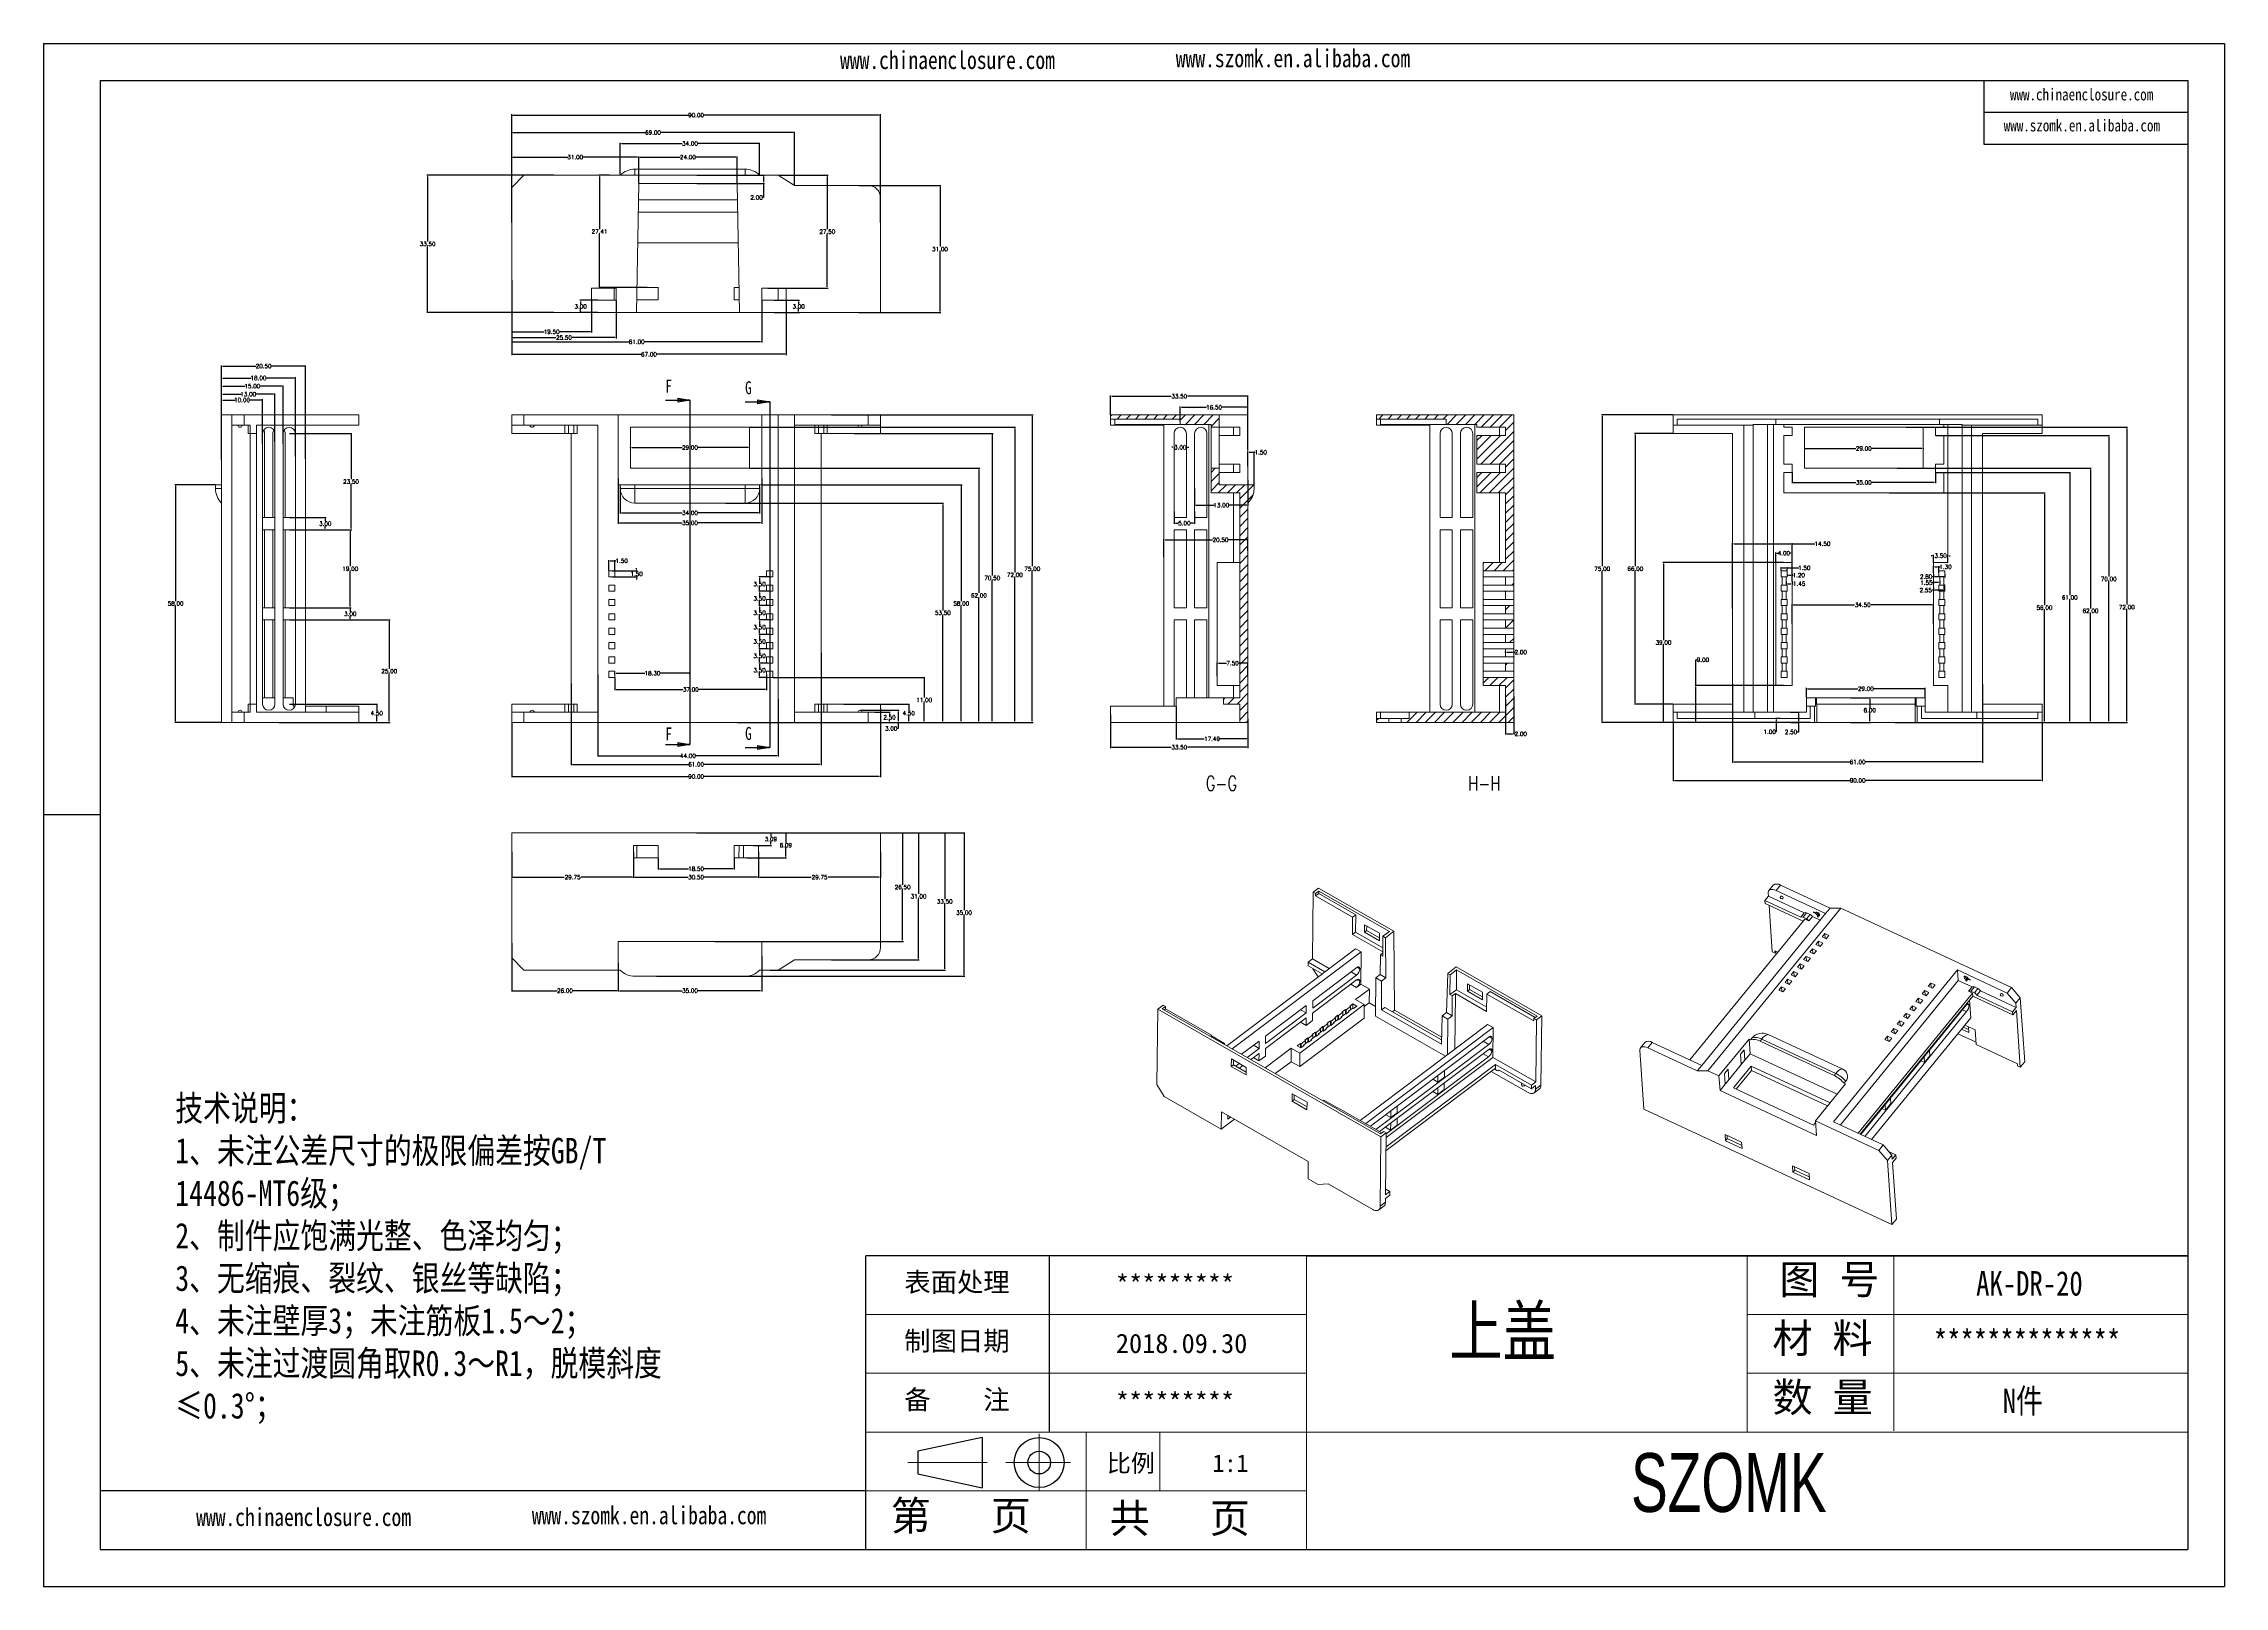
# Model space of a CAD drawing. Header units: inches. Extents: x 3261 to 5228, y 1126 to 1502.
# Drawn here: x 3261 to 3793, y 1126 to 1502 of the extents above; entities that cross this region are included whole.
import ezdxf

# ---------------------------------------------------------------- set-up
doc = ezdxf.new("R2010")
doc.units = ezdxf.units.IN
doc.header["$LTSCALE"] = 15
doc.linetypes.add('CENTER2', pattern=[28.575, 19.05, -3.175, 3.175, -3.175])
doc.layers.add('文字', color=81, linetype='Continuous')
for name, color, linetype, lineweight in [('粗实线', 7, 'Continuous', 30), ('细实线', 3, 'Continuous', 9), ('细点划线', 2, 'CENTER2', 9)]:
    doc.layers.add(name, color=color, linetype=linetype, lineweight=lineweight)
doc.styles.add('SLDTEXTSTYLE0', font='TXT', dxfattribs={"width": 0.75})
doc.styles.add('SLDTEXTSTYLE3', font='TXT', dxfattribs={"width": 0.75, "bigfont": 'bigfont'})
doc.styles.get("Standard").update_dxf_attribs({"font": 'txt', "bigfont": 'gbcbig.shx'})
doc.styles.add('宋体', font='', dxfattribs={"width": 0.8, "height": 3.5})
doc.styles.add('长仿宋', font='', dxfattribs={"width": 0.7, "height": 4})
doc.styles.get('宋体').set_extended_font_data('SimSun')
doc.styles.get('长仿宋').set_extended_font_data('SimSun')
doc.dimstyles.new('1.5', dxfattribs={"dimtxt": 1, "dimasz": 0.3, "dimexe": 0.18, "dimexo": 0.0625, "dimgap": 0.09, "dimtad": 0, "dimtih": 1, "dimtoh": 1, "dimzin": 0, "dimdsep": 46, "dimtxsty": 'Standard', "dimcen": 0, "dimadec": 0, "dimazin": 2, "dimtfac": 1, "dimtofl": 0, "dimtmove": 0, "dimatfit": 3, "dimfxl": 1, "dimtolj": 1, "dimtzin": 0, "dimarcsym": 0})
pattern_1 = [(45, (15.417, 0), (-1.122532, 1.122532), [])]
pattern_2 = [(45, (2764.2507, 1080.891), (-2.245064, 2.245064), [])]
pattern_3 = [(45, (23.1579, 0), (-1.122532, 1.122532), [])]

# ---------------------------------------------------------------- blocks, each defined once
blk = doc.blocks.new('_CLOSED')
at = {"color": 0, "linetype": 'ByBlock', "lineweight": -2}
for p, q in [((-1, 0.166667), (0, 0)), ((-1, 0.166667), (-1, -0.166667)), ((0, 0), (-1, -0.166667)), ((0, 0), (-1, 0))]:
    blk.add_line(p, q, dxfattribs=at)
blk = doc.blocks.new('*D335')
at = {"color": 0, "lineweight": -2}
for p, q in [((3463.49, 1338.83), (3467.29, 1338.83)), ((3464.99, 1336.33), (3467.29, 1336.33)), ((3467.11, 1338.53), (3467.11, 1338.17)), ((3467.11, 1336.63), (3467.11, 1336.99))]:
    blk.add_line(p, q, dxfattribs=at)
at = {"color": 0}
for points in [[(3467.06, 1338.53), (3467.16, 1338.53), (3467.11, 1338.83)], [(3467.06, 1336.63), (3467.16, 1336.63), (3467.11, 1336.33)]]:
    blk.add_solid(points, dxfattribs=at)
at = {"layer": 'Defpoints', "color": 0}
for p in [(3463.42, 1338.83), (3464.92, 1336.33), (3467.11, 1338.83)]:
    blk.add_point(p, dxfattribs=at)
at = {"color": 0, "insert": (3467.11, 1337.58), "char_height": 1, "attachment_point": 5}
blk.add_mtext('\\A1;2.50', dxfattribs=at)
blk = doc.blocks.new('*D336')
at = {"color": 0, "lineweight": -2}
for p, q in [((3459.99, 1339.33), (3469.43, 1339.33)), ((3464.16, 1336.33), (3469.43, 1336.33)), ((3469.25, 1339.03), (3469.25, 1336.63)), ((3469.25, 1336.33), (3469.25, 1334.85)), ((3469.25, 1334.85), (3468.95, 1334.85))]:
    blk.add_line(p, q, dxfattribs=at)
at = {"color": 0}
for points in [[(3469.2, 1339.03), (3469.3, 1339.03), (3469.25, 1339.33)], [(3469.2, 1336.63), (3469.3, 1336.63), (3469.25, 1336.33)]]:
    blk.add_solid(points, dxfattribs=at)
at = {"layer": 'Defpoints', "color": 0}
for p in [(3459.92, 1339.33), (3464.1, 1336.33), (3469.25, 1339.33)]:
    blk.add_point(p, dxfattribs=at)
at = {"color": 0, "insert": (3467.52, 1334.85), "char_height": 1, "attachment_point": 5}
blk.add_mtext('\\A1;3.00', dxfattribs=at)
blk = doc.blocks.new('*D337')
at = {"color": 0, "lineweight": -2}
for p, q in [((3452.99, 1336.33), (3471.97, 1336.33)), ((3455.93, 1340.83), (3471.97, 1340.83)), ((3471.79, 1340.53), (3471.79, 1339.17)), ((3471.79, 1336.63), (3471.79, 1337.99))]:
    blk.add_line(p, q, dxfattribs=at)
at = {"color": 0}
for points in [[(3471.74, 1340.53), (3471.84, 1340.53), (3471.79, 1340.83)], [(3471.74, 1336.63), (3471.84, 1336.63), (3471.79, 1336.33)]]:
    blk.add_solid(points, dxfattribs=at)
at = {"layer": 'Defpoints', "color": 0}
for p in [(3452.92, 1336.33), (3455.87, 1340.83), (3471.79, 1340.83)]:
    blk.add_point(p, dxfattribs=at)
at = {"color": 0, "insert": (3471.79, 1338.58), "char_height": 1, "attachment_point": 5}
blk.add_mtext('\\A1;4.50', dxfattribs=at)
blk = doc.blocks.new('*D338')
at = {"color": 0, "lineweight": -2}
for p, q in [((3438.69, 1347.33), (3475.75, 1347.33)), ((3475.57, 1347.03), (3475.57, 1342.42)), ((3475.57, 1336.63), (3475.57, 1341.24)), ((3455.32, 1336.33), (3475.75, 1336.33))]:
    blk.add_line(p, q, dxfattribs=at)
at = {"color": 0}
for points in [[(3475.52, 1347.03), (3475.62, 1347.03), (3475.57, 1347.33)], [(3475.52, 1336.63), (3475.62, 1336.63), (3475.57, 1336.33)]]:
    blk.add_solid(points, dxfattribs=at)
at = {"layer": 'Defpoints', "color": 0}
for p in [(3438.62, 1347.33), (3475.57, 1347.33), (3455.26, 1336.33)]:
    blk.add_point(p, dxfattribs=at)
at = {"color": 0, "insert": (3475.57, 1341.83), "char_height": 1, "attachment_point": 5}
blk.add_mtext('\\A1;11.00', dxfattribs=at)
blk = doc.blocks.new('*D339')
at = {"color": 0, "lineweight": -2}
for p, q in [((3437.06, 1350.83), (3435.22, 1350.83)), ((3437.06, 1347.33), (3435.22, 1347.33)), ((3435.4, 1350.53), (3435.4, 1349.67)), ((3435.4, 1347.63), (3435.4, 1348.49))]:
    blk.add_line(p, q, dxfattribs=at)
at = {"color": 0}
for points in [[(3435.35, 1350.53), (3435.45, 1350.53), (3435.4, 1350.83)], [(3435.35, 1347.63), (3435.45, 1347.63), (3435.4, 1347.33)]]:
    blk.add_solid(points, dxfattribs=at)
at = {"layer": 'Defpoints', "color": 0}
for p in [(3435.4, 1350.83), (3437.12, 1350.83), (3437.12, 1347.33)]:
    blk.add_point(p, dxfattribs=at)
at = {"color": 0, "insert": (3435.4, 1349.08), "char_height": 1, "attachment_point": 5}
blk.add_mtext('\\A1;3.50', dxfattribs=at)
blk = doc.blocks.new('*D340')
at = {"color": 0, "lineweight": -2}
for p, q in [((3437.48, 1354.33), (3435.22, 1354.33)), ((3435.4, 1354.03), (3435.4, 1353.17)), ((3435.4, 1351.13), (3435.4, 1351.99)), ((3437.48, 1350.83), (3435.22, 1350.83))]:
    blk.add_line(p, q, dxfattribs=at)
at = {"color": 0}
for points in [[(3435.35, 1354.03), (3435.45, 1354.03), (3435.4, 1354.33)], [(3435.35, 1351.13), (3435.45, 1351.13), (3435.4, 1350.83)]]:
    blk.add_solid(points, dxfattribs=at)
at = {"layer": 'Defpoints', "color": 0}
for p in [(3435.4, 1354.33), (3437.54, 1354.33), (3437.54, 1350.83)]:
    blk.add_point(p, dxfattribs=at)
at = {"color": 0, "insert": (3435.4, 1352.58), "char_height": 1, "attachment_point": 5}
blk.add_mtext('\\A1;3.50', dxfattribs=at)
blk = doc.blocks.new('*D341')
at = {"color": 0, "lineweight": -2}
for p, q in [((3437.81, 1357.83), (3435.22, 1357.83)), ((3435.4, 1357.53), (3435.4, 1356.67)), ((3437.48, 1354.33), (3435.22, 1354.33)), ((3435.4, 1354.63), (3435.4, 1355.49))]:
    blk.add_line(p, q, dxfattribs=at)
at = {"color": 0}
for points in [[(3435.35, 1357.53), (3435.45, 1357.53), (3435.4, 1357.83)], [(3435.35, 1354.63), (3435.45, 1354.63), (3435.4, 1354.33)]]:
    blk.add_solid(points, dxfattribs=at)
at = {"layer": 'Defpoints', "color": 0}
for p in [(3435.4, 1357.83), (3437.87, 1357.83), (3437.54, 1354.33)]:
    blk.add_point(p, dxfattribs=at)
at = {"color": 0, "insert": (3435.4, 1356.08), "char_height": 1, "attachment_point": 5}
blk.add_mtext('\\A1;3.50', dxfattribs=at)
blk = doc.blocks.new('*D342')
at = {"color": 0, "lineweight": -2}
for p, q in [((3437.81, 1361.33), (3435.22, 1361.33)), ((3437.81, 1357.83), (3435.22, 1357.83)), ((3435.4, 1361.03), (3435.4, 1360.17)), ((3435.4, 1358.13), (3435.4, 1358.99))]:
    blk.add_line(p, q, dxfattribs=at)
at = {"color": 0}
for points in [[(3435.35, 1361.03), (3435.45, 1361.03), (3435.4, 1361.33)], [(3435.35, 1358.13), (3435.45, 1358.13), (3435.4, 1357.83)]]:
    blk.add_solid(points, dxfattribs=at)
at = {"layer": 'Defpoints', "color": 0}
for p in [(3435.4, 1361.33), (3437.87, 1361.33), (3437.87, 1357.83)]:
    blk.add_point(p, dxfattribs=at)
at = {"color": 0, "insert": (3435.4, 1359.58), "char_height": 1, "attachment_point": 5}
blk.add_mtext('\\A1;3.50', dxfattribs=at)
blk = doc.blocks.new('*D343')
at = {"color": 0, "lineweight": -2}
for p, q in [((3437.81, 1364.83), (3435.22, 1364.83)), ((3435.4, 1364.53), (3435.4, 1363.67)), ((3435.4, 1361.63), (3435.4, 1362.49)), ((3437.81, 1361.33), (3435.22, 1361.33))]:
    blk.add_line(p, q, dxfattribs=at)
at = {"color": 0}
for points in [[(3435.35, 1364.53), (3435.45, 1364.53), (3435.4, 1364.83)], [(3435.35, 1361.63), (3435.45, 1361.63), (3435.4, 1361.33)]]:
    blk.add_solid(points, dxfattribs=at)
at = {"layer": 'Defpoints', "color": 0}
for p in [(3435.4, 1364.83), (3437.87, 1364.83), (3437.87, 1361.33)]:
    blk.add_point(p, dxfattribs=at)
at = {"color": 0, "insert": (3435.4, 1363.08), "char_height": 1, "attachment_point": 5}
blk.add_mtext('\\A1;3.50', dxfattribs=at)
blk = doc.blocks.new('*D344')
at = {"color": 0, "lineweight": -2}
for p, q in [((3437.81, 1368.33), (3435.22, 1368.33)), ((3435.4, 1368.03), (3435.4, 1367.17)), ((3437.81, 1364.83), (3435.22, 1364.83)), ((3435.4, 1365.13), (3435.4, 1365.99))]:
    blk.add_line(p, q, dxfattribs=at)
at = {"color": 0}
for points in [[(3435.35, 1368.03), (3435.45, 1368.03), (3435.4, 1368.33)], [(3435.35, 1365.13), (3435.45, 1365.13), (3435.4, 1364.83)]]:
    blk.add_solid(points, dxfattribs=at)
at = {"layer": 'Defpoints', "color": 0}
for p in [(3435.4, 1368.33), (3437.87, 1368.33), (3437.87, 1364.83)]:
    blk.add_point(p, dxfattribs=at)
at = {"color": 0, "insert": (3435.4, 1366.58), "char_height": 1, "attachment_point": 5}
blk.add_mtext('\\A1;3.50', dxfattribs=at)
blk = doc.blocks.new('*D345')
at = {"color": 0, "lineweight": -2}
for p, q in [((3437.81, 1371.83), (3435.22, 1371.83)), ((3437.81, 1368.33), (3435.22, 1368.33)), ((3435.4, 1371.53), (3435.4, 1370.67)), ((3435.4, 1368.63), (3435.4, 1369.49))]:
    blk.add_line(p, q, dxfattribs=at)
at = {"color": 0}
for points in [[(3435.35, 1371.53), (3435.45, 1371.53), (3435.4, 1371.83)], [(3435.35, 1368.63), (3435.45, 1368.63), (3435.4, 1368.33)]]:
    blk.add_solid(points, dxfattribs=at)
at = {"layer": 'Defpoints', "color": 0}
for p in [(3435.4, 1371.83), (3437.87, 1371.83), (3437.87, 1368.33)]:
    blk.add_point(p, dxfattribs=at)
at = {"color": 0, "insert": (3435.4, 1370.08), "char_height": 1, "attachment_point": 5}
blk.add_mtext('\\A1;3.50', dxfattribs=at)
blk = doc.blocks.new('*D346')
at = {"color": 0, "lineweight": -2}
for p, q in [((3427.14, 1389.83), (3480.31, 1389.83)), ((3480.13, 1389.53), (3480.13, 1363.67)), ((3480.13, 1336.63), (3480.13, 1362.49)), ((3435.46, 1336.33), (3480.31, 1336.33))]:
    blk.add_line(p, q, dxfattribs=at)
at = {"color": 0}
for points in [[(3480.08, 1389.53), (3480.18, 1389.53), (3480.13, 1389.83)], [(3480.08, 1336.63), (3480.18, 1336.63), (3480.13, 1336.33)]]:
    blk.add_solid(points, dxfattribs=at)
at = {"layer": 'Defpoints', "color": 0}
for p in [(3427.08, 1389.83), (3480.13, 1389.83), (3435.4, 1336.33)]:
    blk.add_point(p, dxfattribs=at)
at = {"color": 0, "insert": (3480.13, 1363.08), "char_height": 1, "attachment_point": 5}
blk.add_mtext('\\A1;53.50', dxfattribs=at)
blk = doc.blocks.new('*D347')
at = {"color": 0, "lineweight": -2}
for p, q in [((3435.99, 1394.33), (3484.8, 1394.33)), ((3484.62, 1394.03), (3484.62, 1365.92)), ((3484.62, 1336.63), (3484.62, 1364.74)), ((3430, 1336.33), (3484.8, 1336.33))]:
    blk.add_line(p, q, dxfattribs=at)
at = {"color": 0}
for points in [[(3484.57, 1394.03), (3484.67, 1394.03), (3484.62, 1394.33)], [(3484.57, 1336.63), (3484.67, 1336.63), (3484.62, 1336.33)]]:
    blk.add_solid(points, dxfattribs=at)
at = {"layer": 'Defpoints', "color": 0}
for p in [(3435.92, 1394.33), (3484.62, 1394.33), (3429.94, 1336.33)]:
    blk.add_point(p, dxfattribs=at)
at = {"color": 0, "insert": (3484.62, 1365.33), "char_height": 1, "attachment_point": 5}
blk.add_mtext('\\A1;58.00', dxfattribs=at)
blk = doc.blocks.new('*D348')
at = {"color": 0, "lineweight": -2}
for p, q in [((3432.99, 1398.33), (3489.11, 1398.33)), ((3488.93, 1398.03), (3488.93, 1367.92)), ((3488.93, 1336.63), (3488.93, 1366.74)), ((3441.99, 1336.33), (3489.11, 1336.33))]:
    blk.add_line(p, q, dxfattribs=at)
at = {"color": 0}
for points in [[(3488.88, 1398.03), (3488.98, 1398.03), (3488.93, 1398.33)], [(3488.88, 1336.63), (3488.98, 1336.63), (3488.93, 1336.33)]]:
    blk.add_solid(points, dxfattribs=at)
at = {"layer": 'Defpoints', "color": 0}
for p in [(3432.92, 1398.33), (3488.93, 1398.33), (3441.92, 1336.33)]:
    blk.add_point(p, dxfattribs=at)
at = {"color": 0, "insert": (3488.93, 1367.33), "char_height": 1, "attachment_point": 5}
blk.add_mtext('\\A1;62.00', dxfattribs=at)
blk = doc.blocks.new('*D349')
at = {"color": 0, "lineweight": -2}
for p, q in [((3458.49, 1406.83), (3492.37, 1406.83)), ((3492.19, 1406.53), (3492.19, 1372.17)), ((3492.19, 1336.63), (3492.19, 1370.99)), ((3439.99, 1336.33), (3492.37, 1336.33))]:
    blk.add_line(p, q, dxfattribs=at)
at = {"color": 0}
for points in [[(3492.14, 1406.53), (3492.24, 1406.53), (3492.19, 1406.83)], [(3492.14, 1336.63), (3492.24, 1336.63), (3492.19, 1336.33)]]:
    blk.add_solid(points, dxfattribs=at)
at = {"layer": 'Defpoints', "color": 0}
for p in [(3458.42, 1406.83), (3492.19, 1406.83), (3439.92, 1336.33)]:
    blk.add_point(p, dxfattribs=at)
at = {"color": 0, "insert": (3492.19, 1371.58), "char_height": 1, "attachment_point": 5}
blk.add_mtext('\\A1;70.50', dxfattribs=at)
blk = doc.blocks.new('*D350')
at = {"color": 0, "lineweight": -2}
for p, q in [((3432.99, 1408.33), (3497.88, 1408.33)), ((3497.7, 1408.03), (3497.7, 1372.92)), ((3497.7, 1336.63), (3497.7, 1371.74)), ((3447.53, 1336.33), (3497.88, 1336.33))]:
    blk.add_line(p, q, dxfattribs=at)
at = {"color": 0}
for points in [[(3497.65, 1408.03), (3497.75, 1408.03), (3497.7, 1408.33)], [(3497.65, 1336.63), (3497.75, 1336.63), (3497.7, 1336.33)]]:
    blk.add_solid(points, dxfattribs=at)
at = {"layer": 'Defpoints', "color": 0}
for p in [(3432.92, 1408.33), (3497.7, 1408.33), (3447.46, 1336.33)]:
    blk.add_point(p, dxfattribs=at)
at = {"color": 0, "insert": (3497.7, 1372.33), "char_height": 1, "attachment_point": 5}
blk.add_mtext('\\A1;72.00', dxfattribs=at)
blk = doc.blocks.new('*D351')
at = {"color": 0, "lineweight": -2}
for p, q in [((3452.99, 1411.33), (3502.13, 1411.33)), ((3501.95, 1411.03), (3501.95, 1374.42)), ((3501.95, 1336.63), (3501.95, 1373.24)), ((3445.93, 1336.33), (3502.13, 1336.33))]:
    blk.add_line(p, q, dxfattribs=at)
at = {"color": 0}
for points in [[(3501.9, 1411.03), (3502, 1411.03), (3501.95, 1411.33)], [(3501.9, 1336.63), (3502, 1336.63), (3501.95, 1336.33)]]:
    blk.add_solid(points, dxfattribs=at)
at = {"layer": 'Defpoints', "color": 0}
for p in [(3452.92, 1411.33), (3501.95, 1411.33), (3445.87, 1336.33)]:
    blk.add_point(p, dxfattribs=at)
at = {"color": 0, "insert": (3501.95, 1373.83), "char_height": 1, "attachment_point": 5}
blk.add_mtext('\\A1;75.00', dxfattribs=at)
blk = doc.blocks.new('*D352')
at = {"color": 0, "lineweight": -2}
for p, q in [((3374.92, 1336.27), (3374.92, 1322.98)), ((3464.92, 1339.77), (3464.92, 1322.98)), ((3375.22, 1323.16), (3418.08, 1323.16)), ((3464.62, 1323.16), (3421.76, 1323.16))]:
    blk.add_line(p, q, dxfattribs=at)
at = {"color": 0}
for points in [[(3375.22, 1323.21), (3375.22, 1323.11), (3374.92, 1323.16)], [(3464.62, 1323.21), (3464.62, 1323.11), (3464.92, 1323.16)]]:
    blk.add_solid(points, dxfattribs=at)
at = {"layer": 'Defpoints', "color": 0}
for p in [(3374.92, 1336.33), (3464.92, 1339.83), (3464.92, 1323.16)]:
    blk.add_point(p, dxfattribs=at)
at = {"color": 0, "insert": (3419.92, 1323.16), "char_height": 1, "attachment_point": 5}
blk.add_mtext('\\A1;90.00', dxfattribs=at)
blk = doc.blocks.new('*D353')
at = {"color": 0, "lineweight": -2}
for p, q in [((3450.42, 1353.3), (3450.42, 1325.94)), ((3389.42, 1345.88), (3389.42, 1325.94)), ((3389.72, 1326.12), (3418.17, 1326.12)), ((3450.12, 1326.12), (3421.68, 1326.12))]:
    blk.add_line(p, q, dxfattribs=at)
at = {"color": 0}
for points in [[(3389.72, 1326.17), (3389.72, 1326.07), (3389.42, 1326.12)], [(3450.12, 1326.17), (3450.12, 1326.07), (3450.42, 1326.12)]]:
    blk.add_solid(points, dxfattribs=at)
at = {"layer": 'Defpoints', "color": 0}
for p in [(3450.42, 1353.36), (3389.42, 1345.94), (3450.42, 1326.12)]:
    blk.add_point(p, dxfattribs=at)
at = {"color": 0, "insert": (3419.92, 1326.12), "char_height": 1, "attachment_point": 5}
blk.add_mtext('\\A1;61.00', dxfattribs=at)
blk = doc.blocks.new('*D354')
at = {"color": 0, "lineweight": -2}
for p, q in [((3395.92, 1348.02), (3395.92, 1328.01)), ((3439.92, 1342.06), (3439.92, 1328.01)), ((3396.22, 1328.19), (3416, 1328.19)), ((3439.62, 1328.19), (3419.85, 1328.19))]:
    blk.add_line(p, q, dxfattribs=at)
at = {"color": 0}
for points in [[(3396.22, 1328.24), (3396.22, 1328.14), (3395.92, 1328.19)], [(3439.62, 1328.24), (3439.62, 1328.14), (3439.92, 1328.19)]]:
    blk.add_solid(points, dxfattribs=at)
at = {"layer": 'Defpoints', "color": 0}
for p in [(3395.92, 1348.08), (3439.92, 1342.13), (3439.92, 1328.19)]:
    blk.add_point(p, dxfattribs=at)
at = {"color": 0, "insert": (3417.92, 1328.19), "char_height": 1, "attachment_point": 5}
blk.add_mtext('\\A1;44.00', dxfattribs=at)
blk = doc.blocks.new('*D355')
at = {"color": 0, "lineweight": -2}
for p, q in [((3400.12, 1347.27), (3400.12, 1344.22)), ((3437.12, 1348.02), (3437.12, 1344.22)), ((3400.42, 1344.4), (3416.7, 1344.4)), ((3436.82, 1344.4), (3420.55, 1344.4))]:
    blk.add_line(p, q, dxfattribs=at)
at = {"color": 0}
for points in [[(3400.42, 1344.45), (3400.42, 1344.35), (3400.12, 1344.4)], [(3436.82, 1344.45), (3436.82, 1344.35), (3437.12, 1344.4)]]:
    blk.add_solid(points, dxfattribs=at)
at = {"layer": 'Defpoints', "color": 0}
for p in [(3400.12, 1347.33), (3437.12, 1348.08), (3437.12, 1344.4)]:
    blk.add_point(p, dxfattribs=at)
at = {"color": 0, "insert": (3418.62, 1344.4), "char_height": 1, "attachment_point": 5}
blk.add_mtext('\\A1;37.00', dxfattribs=at)
blk = doc.blocks.new('*D356')
at = {"color": 0, "lineweight": -2}
for p, q in [((3400.12, 1348.14), (3400.12, 1348.52)), ((3400.42, 1348.34), (3407.43, 1348.34)), ((3418.12, 1348.34), (3411.11, 1348.34)), ((3418.42, 1348.14), (3418.42, 1348.52))]:
    blk.add_line(p, q, dxfattribs=at)
at = {"color": 0}
for points in [[(3400.42, 1348.39), (3400.42, 1348.29), (3400.12, 1348.34)], [(3418.12, 1348.39), (3418.12, 1348.29), (3418.42, 1348.34)]]:
    blk.add_solid(points, dxfattribs=at)
at = {"layer": 'Defpoints', "color": 0}
for p in [(3400.12, 1348.08), (3418.42, 1348.34), (3418.42, 1348.08)]:
    blk.add_point(p, dxfattribs=at)
at = {"color": 0, "insert": (3409.27, 1348.34), "char_height": 1, "attachment_point": 5}
blk.add_mtext('\\A1;18.30', dxfattribs=at)
blk = doc.blocks.new('*D357')
at = {"color": 0, "lineweight": -2}
for p, q in [((3400.92, 1395.8), (3400.92, 1384.82)), ((3435.92, 1395.8), (3435.92, 1384.82)), ((3401.22, 1385), (3416.5, 1385)), ((3435.62, 1385), (3420.35, 1385))]:
    blk.add_line(p, q, dxfattribs=at)
at = {"color": 0}
for points in [[(3401.22, 1385.05), (3401.22, 1384.95), (3400.92, 1385)], [(3435.62, 1385.05), (3435.62, 1384.95), (3435.92, 1385)]]:
    blk.add_solid(points, dxfattribs=at)
at = {"layer": 'Defpoints', "color": 0}
for p in [(3400.92, 1395.87), (3435.92, 1395.87), (3435.92, 1385)]:
    blk.add_point(p, dxfattribs=at)
at = {"color": 0, "insert": (3418.42, 1385), "char_height": 1, "attachment_point": 5}
blk.add_mtext('\\A1;35.00', dxfattribs=at)
blk = doc.blocks.new('*D358')
at = {"color": 0, "lineweight": -2}
for p, q in [((3401.42, 1393.8), (3401.42, 1387.27)), ((3435.42, 1393.8), (3435.42, 1387.27)), ((3401.72, 1387.45), (3416.5, 1387.45)), ((3435.12, 1387.45), (3420.35, 1387.45))]:
    blk.add_line(p, q, dxfattribs=at)
at = {"color": 0}
for points in [[(3401.72, 1387.5), (3401.72, 1387.4), (3401.42, 1387.45)], [(3435.12, 1387.5), (3435.12, 1387.4), (3435.42, 1387.45)]]:
    blk.add_solid(points, dxfattribs=at)
at = {"layer": 'Defpoints', "color": 0}
for p in [(3401.42, 1393.87), (3435.42, 1393.87), (3401.42, 1387.45)]:
    blk.add_point(p, dxfattribs=at)
at = {"color": 0, "insert": (3418.42, 1387.45), "char_height": 1, "attachment_point": 5}
blk.add_mtext('\\A1;34.00', dxfattribs=at)
blk = doc.blocks.new('*D359')
at = {"color": 0, "lineweight": -2}
for p, q in [((3403.92, 1403.39), (3403.92, 1403.56)), ((3404.22, 1403.38), (3416.5, 1403.38)), ((3432.62, 1403.38), (3420.35, 1403.38)), ((3432.92, 1403.39), (3432.92, 1403.56))]:
    blk.add_line(p, q, dxfattribs=at)
at = {"color": 0}
for points in [[(3404.22, 1403.43), (3404.22, 1403.33), (3403.92, 1403.38)], [(3432.62, 1403.43), (3432.62, 1403.33), (3432.92, 1403.38)]]:
    blk.add_solid(points, dxfattribs=at)
at = {"layer": 'Defpoints', "color": 0}
for p in [(3403.92, 1403.33), (3432.92, 1403.38), (3432.92, 1403.33)]:
    blk.add_point(p, dxfattribs=at)
at = {"color": 0, "insert": (3418.42, 1403.38), "char_height": 1, "attachment_point": 5}
blk.add_mtext('\\A1;29.00', dxfattribs=at)
blk = doc.blocks.new('*D361')
at = {"color": 0, "lineweight": -2}
for p, q in [((3410.67, 1303.29), (3410.67, 1300.46)), ((3410.97, 1300.64), (3418.08, 1300.64)), ((3428.87, 1300.64), (3421.76, 1300.64)), ((3429.17, 1303.29), (3429.17, 1300.46))]:
    blk.add_line(p, q, dxfattribs=at)
at = {"color": 0}
for points in [[(3410.97, 1300.69), (3410.97, 1300.59), (3410.67, 1300.64)], [(3428.87, 1300.69), (3428.87, 1300.59), (3429.17, 1300.64)]]:
    blk.add_solid(points, dxfattribs=at)
at = {"layer": 'Defpoints', "color": 0}
for p in [(3410.67, 1303.35), (3429.17, 1303.35), (3429.17, 1300.64)]:
    blk.add_point(p, dxfattribs=at)
at = {"color": 0, "insert": (3419.92, 1300.64), "char_height": 1, "attachment_point": 5}
blk.add_mtext('\\A1;18.50', dxfattribs=at)
blk = doc.blocks.new('*D362')
at = {"color": 0, "lineweight": -2}
for p, q in [((3404.67, 1303.29), (3404.67, 1298.43)), ((3404.97, 1298.61), (3418, 1298.61)), ((3434.87, 1298.61), (3421.85, 1298.61)), ((3435.17, 1303.29), (3435.17, 1298.43))]:
    blk.add_line(p, q, dxfattribs=at)
at = {"color": 0}
for points in [[(3404.97, 1298.66), (3404.97, 1298.56), (3404.67, 1298.61)], [(3434.87, 1298.66), (3434.87, 1298.56), (3435.17, 1298.61)]]:
    blk.add_solid(points, dxfattribs=at)
at = {"layer": 'Defpoints', "color": 0}
for p in [(3404.67, 1303.35), (3435.17, 1303.35), (3435.17, 1298.61)]:
    blk.add_point(p, dxfattribs=at)
at = {"color": 0, "insert": (3419.92, 1298.61), "char_height": 1, "attachment_point": 5}
blk.add_mtext('\\A1;30.50', dxfattribs=at)
blk = doc.blocks.new('*D363')
at = {"color": 0, "lineweight": -2}
for p, q in [((3374.92, 1304.79), (3374.92, 1298.43)), ((3404.67, 1304.79), (3404.67, 1298.43)), ((3375.22, 1298.61), (3387.71, 1298.61)), ((3404.37, 1298.61), (3391.89, 1298.61))]:
    blk.add_line(p, q, dxfattribs=at)
at = {"color": 0}
for points in [[(3375.22, 1298.66), (3375.22, 1298.56), (3374.92, 1298.61)], [(3404.37, 1298.66), (3404.37, 1298.56), (3404.67, 1298.61)]]:
    blk.add_solid(points, dxfattribs=at)
at = {"layer": 'Defpoints', "color": 0}
for p in [(3374.92, 1304.85), (3404.67, 1304.85), (3374.92, 1298.61)]:
    blk.add_point(p, dxfattribs=at)
at = {"color": 0, "insert": (3389.8, 1298.61), "char_height": 1, "attachment_point": 5}
blk.add_mtext('\\A1;29.75', dxfattribs=at)
blk = doc.blocks.new('*D364')
at = {"color": 0, "lineweight": -2}
for p, q in [((3435.17, 1304.79), (3435.17, 1298.43)), ((3464.92, 1304.79), (3464.92, 1298.43)), ((3435.47, 1298.61), (3447.96, 1298.61)), ((3464.62, 1298.61), (3452.14, 1298.61))]:
    blk.add_line(p, q, dxfattribs=at)
at = {"color": 0}
for points in [[(3435.47, 1298.66), (3435.47, 1298.56), (3435.17, 1298.61)], [(3464.62, 1298.66), (3464.62, 1298.56), (3464.92, 1298.61)]]:
    blk.add_solid(points, dxfattribs=at)
at = {"layer": 'Defpoints', "color": 0}
for p in [(3435.17, 1304.85), (3464.92, 1304.85), (3464.92, 1298.61)]:
    blk.add_point(p, dxfattribs=at)
at = {"color": 0, "insert": (3450.05, 1298.61), "char_height": 1, "attachment_point": 5}
blk.add_mtext('\\A1;29.75', dxfattribs=at)
blk = doc.blocks.new('*D366')
at = {"color": 0, "lineweight": -2}
for p, q in [((3433.93, 1309.44), (3438.34, 1309.44)), ((3438.16, 1309.14), (3438.16, 1308.49)), ((3433.93, 1306.35), (3438.34, 1306.35)), ((3438.16, 1306.65), (3438.16, 1307.31))]:
    blk.add_line(p, q, dxfattribs=at)
at = {"color": 0}
for points in [[(3438.11, 1309.14), (3438.21, 1309.14), (3438.16, 1309.44)], [(3438.11, 1306.65), (3438.21, 1306.65), (3438.16, 1306.35)]]:
    blk.add_solid(points, dxfattribs=at)
at = {"layer": 'Defpoints', "color": 0}
for p in [(3433.87, 1309.44), (3438.16, 1309.44), (3433.87, 1306.35)]:
    blk.add_point(p, dxfattribs=at)
at = {"color": 0, "insert": (3438.16, 1307.9), "char_height": 1, "attachment_point": 5}
blk.add_mtext('\\A1;3.09', dxfattribs=at)
blk = doc.blocks.new('*D367')
at = {"color": 0, "lineweight": -2}
for p, q in [((3432.24, 1309.44), (3441.99, 1309.44)), ((3441.81, 1309.14), (3441.81, 1306.99)), ((3441.81, 1303.65), (3441.81, 1305.81)), ((3432.24, 1303.35), (3441.99, 1303.35))]:
    blk.add_line(p, q, dxfattribs=at)
at = {"color": 0}
for points in [[(3441.76, 1309.14), (3441.86, 1309.14), (3441.81, 1309.44)], [(3441.76, 1303.65), (3441.86, 1303.65), (3441.81, 1303.35)]]:
    blk.add_solid(points, dxfattribs=at)
at = {"layer": 'Defpoints', "color": 0}
for p in [(3432.17, 1309.44), (3441.81, 1309.44), (3432.17, 1303.35)]:
    blk.add_point(p, dxfattribs=at)
at = {"color": 0, "insert": (3441.81, 1306.4), "char_height": 1, "attachment_point": 5}
blk.add_mtext('\\A1;6.09', dxfattribs=at)
blk = doc.blocks.new('*D368')
at = {"color": 0, "lineweight": -2}
for p, q in [((3419.99, 1309.44), (3470.49, 1309.44)), ((3470.31, 1309.14), (3470.31, 1296.78)), ((3470.31, 1283.24), (3470.31, 1295.6)), ((3424.47, 1282.94), (3470.49, 1282.94))]:
    blk.add_line(p, q, dxfattribs=at)
at = {"color": 0}
for points in [[(3470.26, 1309.14), (3470.36, 1309.14), (3470.31, 1309.44)], [(3470.26, 1283.24), (3470.36, 1283.24), (3470.31, 1282.94)]]:
    blk.add_solid(points, dxfattribs=at)
at = {"layer": 'Defpoints', "color": 0}
for p in [(3419.92, 1309.44), (3470.31, 1309.44), (3424.41, 1282.94)]:
    blk.add_point(p, dxfattribs=at)
at = {"color": 0, "insert": (3470.31, 1296.19), "char_height": 1, "attachment_point": 5}
blk.add_mtext('\\A1;26.50', dxfattribs=at)
blk = doc.blocks.new('*D369')
at = {"color": 0, "lineweight": -2}
for p, q in [((3452.99, 1309.44), (3474.37, 1309.44)), ((3474.19, 1309.14), (3474.19, 1294.53)), ((3474.19, 1278.74), (3474.19, 1293.35)), ((3452.99, 1278.44), (3474.37, 1278.44))]:
    blk.add_line(p, q, dxfattribs=at)
at = {"color": 0}
for points in [[(3474.14, 1309.14), (3474.24, 1309.14), (3474.19, 1309.44)], [(3474.14, 1278.74), (3474.24, 1278.74), (3474.19, 1278.44)]]:
    blk.add_solid(points, dxfattribs=at)
at = {"layer": 'Defpoints', "color": 0}
for p in [(3452.92, 1309.44), (3474.19, 1309.44), (3452.92, 1278.44)]:
    blk.add_point(p, dxfattribs=at)
at = {"color": 0, "insert": (3474.19, 1293.94), "char_height": 1, "attachment_point": 5}
blk.add_mtext('\\A1;31.00', dxfattribs=at)
blk = doc.blocks.new('*D370')
at = {"color": 0, "lineweight": -2}
for p, q in [((3452.99, 1309.44), (3480.76, 1309.44)), ((3480.58, 1309.14), (3480.58, 1293.28)), ((3480.58, 1276.24), (3480.58, 1292.1)), ((3437.99, 1275.94), (3480.76, 1275.94))]:
    blk.add_line(p, q, dxfattribs=at)
at = {"color": 0}
for points in [[(3480.53, 1309.14), (3480.63, 1309.14), (3480.58, 1309.44)], [(3480.53, 1276.24), (3480.63, 1276.24), (3480.58, 1275.94)]]:
    blk.add_solid(points, dxfattribs=at)
at = {"layer": 'Defpoints', "color": 0}
for p in [(3452.92, 1309.44), (3480.58, 1309.44), (3437.92, 1275.94)]:
    blk.add_point(p, dxfattribs=at)
at = {"color": 0, "insert": (3480.58, 1292.69), "char_height": 1, "attachment_point": 5}
blk.add_mtext('\\A1;33.50', dxfattribs=at)
blk = doc.blocks.new('*D371')
at = {"color": 0, "lineweight": -2}
for p, q in [((3447.51, 1309.44), (3485.48, 1309.44)), ((3485.3, 1309.14), (3485.3, 1290.54)), ((3485.3, 1274.74), (3485.3, 1289.36)), ((3410.27, 1274.44), (3485.48, 1274.44))]:
    blk.add_line(p, q, dxfattribs=at)
at = {"color": 0}
for points in [[(3485.25, 1309.14), (3485.35, 1309.14), (3485.3, 1309.44)], [(3485.25, 1274.74), (3485.35, 1274.74), (3485.3, 1274.44)]]:
    blk.add_solid(points, dxfattribs=at)
at = {"layer": 'Defpoints', "color": 0}
for p in [(3447.45, 1309.44), (3485.3, 1309.44), (3410.2, 1274.44)]:
    blk.add_point(p, dxfattribs=at)
at = {"color": 0, "insert": (3485.3, 1289.95), "char_height": 1, "attachment_point": 5}
blk.add_mtext('\\A1;35.00', dxfattribs=at)
blk = doc.blocks.new('*D372')
at = {"color": 0, "lineweight": -2}
for p, q in [((3374.92, 1282.49), (3374.92, 1270.75)), ((3400.92, 1275.88), (3400.92, 1270.75)), ((3375.22, 1270.93), (3386, 1270.93)), ((3400.62, 1270.93), (3389.85, 1270.93))]:
    blk.add_line(p, q, dxfattribs=at)
at = {"color": 0}
for points in [[(3375.22, 1270.98), (3375.22, 1270.88), (3374.92, 1270.93)], [(3400.62, 1270.98), (3400.62, 1270.88), (3400.92, 1270.93)]]:
    blk.add_solid(points, dxfattribs=at)
at = {"layer": 'Defpoints', "color": 0}
for p in [(3374.92, 1282.56), (3400.92, 1275.94), (3400.92, 1270.93)]:
    blk.add_point(p, dxfattribs=at)
at = {"color": 0, "insert": (3387.92, 1270.93), "char_height": 1, "attachment_point": 5}
blk.add_mtext('\\A1;26.00', dxfattribs=at)
blk = doc.blocks.new('*D373')
at = {"color": 0, "lineweight": -2}
for p, q in [((3400.92, 1277.61), (3400.92, 1270.75)), ((3435.92, 1279.38), (3435.92, 1270.75)), ((3401.22, 1270.93), (3416.5, 1270.93)), ((3435.62, 1270.93), (3420.35, 1270.93))]:
    blk.add_line(p, q, dxfattribs=at)
at = {"color": 0}
for points in [[(3401.22, 1270.98), (3401.22, 1270.88), (3400.92, 1270.93)], [(3435.62, 1270.98), (3435.62, 1270.88), (3435.92, 1270.93)]]:
    blk.add_solid(points, dxfattribs=at)
at = {"layer": 'Defpoints', "color": 0}
for p in [(3400.92, 1277.67), (3435.92, 1279.44), (3435.92, 1270.93)]:
    blk.add_point(p, dxfattribs=at)
at = {"color": 0, "insert": (3418.42, 1270.93), "char_height": 1, "attachment_point": 5}
blk.add_mtext('\\A1;35.00', dxfattribs=at)
blk = doc.blocks.new('*D374')
at = {"color": 0, "lineweight": -2}
for p, q in [((3405.92, 1467.85), (3405.92, 1474.39)), ((3406.22, 1474.21), (3416, 1474.21)), ((3429.62, 1474.21), (3419.85, 1474.21)), ((3429.92, 1467.85), (3429.92, 1474.39))]:
    blk.add_line(p, q, dxfattribs=at)
at = {"color": 0}
for points in [[(3406.22, 1474.26), (3406.22, 1474.16), (3405.92, 1474.21)], [(3429.62, 1474.26), (3429.62, 1474.16), (3429.92, 1474.21)]]:
    blk.add_solid(points, dxfattribs=at)
at = {"layer": 'Defpoints', "color": 0}
for p in [(3429.92, 1474.21), (3405.92, 1467.79), (3429.92, 1467.79)]:
    blk.add_point(p, dxfattribs=at)
at = {"color": 0, "insert": (3417.92, 1474.21), "char_height": 1, "attachment_point": 5}
blk.add_mtext('\\A1;24.00', dxfattribs=at)
blk = doc.blocks.new('*D375')
at = {"color": 0, "lineweight": -2}
for p, q in [((3374.92, 1463.22), (3374.92, 1474.39)), ((3375.22, 1474.21), (3388.67, 1474.21)), ((3405.62, 1474.21), (3392.18, 1474.21)), ((3405.92, 1469.85), (3405.92, 1474.39))]:
    blk.add_line(p, q, dxfattribs=at)
at = {"color": 0}
for points in [[(3375.22, 1474.26), (3375.22, 1474.16), (3374.92, 1474.21)], [(3405.62, 1474.26), (3405.62, 1474.16), (3405.92, 1474.21)]]:
    blk.add_solid(points, dxfattribs=at)
at = {"layer": 'Defpoints', "color": 0}
for p in [(3374.92, 1474.21), (3405.92, 1469.79), (3374.92, 1463.15)]:
    blk.add_point(p, dxfattribs=at)
at = {"color": 0, "insert": (3390.42, 1474.21), "char_height": 1, "attachment_point": 5}
blk.add_mtext('\\A1;31.00', dxfattribs=at)
blk = doc.blocks.new('*D376')
at = {"color": 0, "lineweight": -2}
for p, q in [((3401.42, 1469.85), (3401.42, 1477.7)), ((3401.72, 1477.52), (3416.5, 1477.52)), ((3435.12, 1477.52), (3420.35, 1477.52)), ((3435.42, 1469.85), (3435.42, 1477.7))]:
    blk.add_line(p, q, dxfattribs=at)
at = {"color": 0}
for points in [[(3401.72, 1477.57), (3401.72, 1477.47), (3401.42, 1477.52)], [(3435.12, 1477.57), (3435.12, 1477.47), (3435.42, 1477.52)]]:
    blk.add_solid(points, dxfattribs=at)
at = {"layer": 'Defpoints', "color": 0}
for p in [(3435.42, 1477.52), (3401.42, 1469.79), (3435.42, 1469.79)]:
    blk.add_point(p, dxfattribs=at)
at = {"color": 0, "insert": (3418.42, 1477.52), "char_height": 1, "attachment_point": 5}
blk.add_mtext('\\A1;34.00', dxfattribs=at)
blk = doc.blocks.new('*D377')
at = {"color": 0, "lineweight": -2}
for p, q in [((3374.92, 1463.28), (3374.92, 1480.38)), ((3375.22, 1480.2), (3407.5, 1480.2)), ((3443.62, 1480.2), (3411.35, 1480.2)), ((3443.92, 1467.35), (3443.92, 1480.38))]:
    blk.add_line(p, q, dxfattribs=at)
at = {"color": 0}
for points in [[(3375.22, 1480.25), (3375.22, 1480.15), (3374.92, 1480.2)], [(3443.62, 1480.25), (3443.62, 1480.15), (3443.92, 1480.2)]]:
    blk.add_solid(points, dxfattribs=at)
at = {"layer": 'Defpoints', "color": 0}
for p in [(3374.92, 1480.2), (3443.92, 1467.29), (3374.92, 1463.22)]:
    blk.add_point(p, dxfattribs=at)
at = {"color": 0, "insert": (3409.42, 1480.2), "char_height": 1, "attachment_point": 5}
blk.add_mtext('\\A1;69.00', dxfattribs=at)
blk = doc.blocks.new('*D378')
at = {"color": 0, "lineweight": -2}
for p, q in [((3374.92, 1458.23), (3374.92, 1484.65)), ((3464.92, 1458.23), (3464.92, 1484.65)), ((3375.22, 1484.47), (3418.08, 1484.47)), ((3464.62, 1484.47), (3421.76, 1484.47))]:
    blk.add_line(p, q, dxfattribs=at)
at = {"color": 0}
for points in [[(3375.22, 1484.52), (3375.22, 1484.42), (3374.92, 1484.47)], [(3464.62, 1484.52), (3464.62, 1484.42), (3464.92, 1484.47)]]:
    blk.add_solid(points, dxfattribs=at)
at = {"layer": 'Defpoints', "color": 0}
for p in [(3374.92, 1484.47), (3374.92, 1458.16), (3464.92, 1458.16)]:
    blk.add_point(p, dxfattribs=at)
at = {"color": 0, "insert": (3419.92, 1484.47), "char_height": 1, "attachment_point": 5}
blk.add_mtext('\\A1;90.00', dxfattribs=at)
blk = doc.blocks.new('*D379')
at = {"color": 0, "lineweight": -2}
for p, q in [((3374.92, 1439.23), (3374.92, 1431.45)), ((3394.42, 1439.23), (3394.42, 1431.45)), ((3375.22, 1431.63), (3382.83, 1431.63)), ((3394.12, 1431.63), (3386.51, 1431.63))]:
    blk.add_line(p, q, dxfattribs=at)
at = {"color": 0}
for points in [[(3375.22, 1431.68), (3375.22, 1431.58), (3374.92, 1431.63)], [(3394.12, 1431.68), (3394.12, 1431.58), (3394.42, 1431.63)]]:
    blk.add_solid(points, dxfattribs=at)
at = {"layer": 'Defpoints', "color": 0}
for p in [(3374.92, 1439.29), (3394.42, 1439.29), (3374.92, 1431.63)]:
    blk.add_point(p, dxfattribs=at)
at = {"color": 0, "insert": (3384.67, 1431.63), "char_height": 1, "attachment_point": 5}
blk.add_mtext('\\A1;19.50', dxfattribs=at)
blk = doc.blocks.new('*D380')
at = {"color": 0, "lineweight": -2}
for p, q in [((3374.92, 1441.91), (3374.92, 1430.02)), ((3400.42, 1439.23), (3400.42, 1430.02)), ((3375.22, 1430.2), (3385.67, 1430.2)), ((3400.12, 1430.2), (3389.68, 1430.2))]:
    blk.add_line(p, q, dxfattribs=at)
at = {"color": 0}
for points in [[(3375.22, 1430.25), (3375.22, 1430.15), (3374.92, 1430.2)], [(3400.12, 1430.25), (3400.12, 1430.15), (3400.42, 1430.2)]]:
    blk.add_solid(points, dxfattribs=at)
at = {"layer": 'Defpoints', "color": 0}
for p in [(3374.92, 1441.97), (3400.42, 1439.29), (3400.42, 1430.2)]:
    blk.add_point(p, dxfattribs=at)
at = {"color": 0, "insert": (3387.67, 1430.2), "char_height": 1, "attachment_point": 5}
blk.add_mtext('\\A1;25.50', dxfattribs=at)
blk = doc.blocks.new('*D381')
at = {"color": 0, "lineweight": -2}
for p, q in [((3374.92, 1444.17), (3374.92, 1428.99)), ((3435.92, 1439.23), (3435.92, 1428.99)), ((3375.22, 1429.17), (3403.67, 1429.17)), ((3435.62, 1429.17), (3407.18, 1429.17))]:
    blk.add_line(p, q, dxfattribs=at)
at = {"color": 0}
for points in [[(3375.22, 1429.22), (3375.22, 1429.12), (3374.92, 1429.17)], [(3435.62, 1429.22), (3435.62, 1429.12), (3435.92, 1429.17)]]:
    blk.add_solid(points, dxfattribs=at)
at = {"layer": 'Defpoints', "color": 0}
for p in [(3374.92, 1444.23), (3435.92, 1439.29), (3435.92, 1429.17)]:
    blk.add_point(p, dxfattribs=at)
at = {"color": 0, "insert": (3405.42, 1429.17), "char_height": 1, "attachment_point": 5}
blk.add_mtext('\\A1;61.00', dxfattribs=at)
blk = doc.blocks.new('*D382')
at = {"color": 0, "lineweight": -2}
for p, q in [((3374.92, 1444.17), (3374.92, 1425.94)), ((3441.92, 1439.23), (3441.92, 1425.94)), ((3375.22, 1426.12), (3406.5, 1426.12)), ((3441.62, 1426.12), (3410.35, 1426.12))]:
    blk.add_line(p, q, dxfattribs=at)
at = {"color": 0}
for points in [[(3375.22, 1426.17), (3375.22, 1426.07), (3374.92, 1426.12)], [(3441.62, 1426.17), (3441.62, 1426.07), (3441.92, 1426.12)]]:
    blk.add_solid(points, dxfattribs=at)
at = {"layer": 'Defpoints', "color": 0}
for p in [(3374.92, 1444.23), (3441.92, 1439.29), (3374.92, 1426.12)]:
    blk.add_point(p, dxfattribs=at)
at = {"color": 0, "insert": (3408.42, 1426.12), "char_height": 1, "attachment_point": 5}
blk.add_mtext('\\A1;67.00', dxfattribs=at)
blk = doc.blocks.new('*D383')
at = {"color": 0, "lineweight": -2}
for p, q in [((3395.9, 1439.29), (3391.57, 1439.29)), ((3391.75, 1438.99), (3391.75, 1438.38)), ((3391.75, 1436.59), (3391.75, 1437.2)), ((3395.9, 1436.29), (3391.57, 1436.29))]:
    blk.add_line(p, q, dxfattribs=at)
at = {"color": 0}
for points in [[(3391.7, 1438.99), (3391.8, 1438.99), (3391.75, 1439.29)], [(3391.7, 1436.59), (3391.8, 1436.59), (3391.75, 1436.29)]]:
    blk.add_solid(points, dxfattribs=at)
at = {"layer": 'Defpoints', "color": 0}
for p in [(3391.75, 1439.29), (3395.97, 1439.29), (3395.97, 1436.29)]:
    blk.add_point(p, dxfattribs=at)
at = {"color": 0, "insert": (3391.75, 1437.79), "char_height": 1, "attachment_point": 5}
blk.add_mtext('\\A1;3.00', dxfattribs=at)
blk = doc.blocks.new('*D384')
at = {"color": 0, "lineweight": -2}
for p, q in [((3438.96, 1439.29), (3445.12, 1439.29)), ((3444.94, 1438.99), (3444.94, 1438.38)), ((3444.94, 1436.59), (3444.94, 1437.2)), ((3438.96, 1436.29), (3445.12, 1436.29))]:
    blk.add_line(p, q, dxfattribs=at)
at = {"color": 0}
for points in [[(3444.89, 1438.99), (3444.99, 1438.99), (3444.94, 1439.29)], [(3444.89, 1436.59), (3444.99, 1436.59), (3444.94, 1436.29)]]:
    blk.add_solid(points, dxfattribs=at)
at = {"layer": 'Defpoints', "color": 0}
for p in [(3438.9, 1439.29), (3444.94, 1439.29), (3438.9, 1436.29)]:
    blk.add_point(p, dxfattribs=at)
at = {"color": 0, "insert": (3444.94, 1437.79), "char_height": 1, "attachment_point": 5}
blk.add_mtext('\\A1;3.00', dxfattribs=at)
blk = doc.blocks.new('*D385')
at = {"color": 0, "lineweight": -2}
for p, q in [((3459.66, 1467.29), (3479.61, 1467.29)), ((3479.43, 1466.99), (3479.43, 1452.38)), ((3479.43, 1436.59), (3479.43, 1451.2)), ((3459.66, 1436.29), (3479.61, 1436.29))]:
    blk.add_line(p, q, dxfattribs=at)
at = {"color": 0}
for points in [[(3479.38, 1466.99), (3479.48, 1466.99), (3479.43, 1467.29)], [(3479.38, 1436.59), (3479.48, 1436.59), (3479.43, 1436.29)]]:
    blk.add_solid(points, dxfattribs=at)
at = {"layer": 'Defpoints', "color": 0}
for p in [(3459.6, 1467.29), (3479.43, 1467.29), (3459.6, 1436.29)]:
    blk.add_point(p, dxfattribs=at)
at = {"color": 0, "insert": (3479.43, 1451.79), "char_height": 1, "attachment_point": 5}
blk.add_mtext('\\A1;31.00', dxfattribs=at)
blk = doc.blocks.new('*D386')
at = {"color": 0, "lineweight": -2}
for p, q in [((3385.24, 1469.79), (3354.22, 1469.79)), ((3354.4, 1469.49), (3354.4, 1453.63)), ((3354.4, 1436.59), (3354.4, 1452.45)), ((3385.24, 1436.29), (3354.22, 1436.29))]:
    blk.add_line(p, q, dxfattribs=at)
at = {"color": 0}
for points in [[(3354.35, 1469.49), (3354.45, 1469.49), (3354.4, 1469.79)], [(3354.35, 1436.59), (3354.45, 1436.59), (3354.4, 1436.29)]]:
    blk.add_solid(points, dxfattribs=at)
at = {"layer": 'Defpoints', "color": 0}
for p in [(3354.4, 1469.79), (3385.3, 1469.79), (3385.3, 1436.29)]:
    blk.add_point(p, dxfattribs=at)
at = {"color": 0, "insert": (3354.4, 1453.04), "char_height": 1, "attachment_point": 5}
blk.add_mtext('\\A1;33.50', dxfattribs=at)
blk = doc.blocks.new('*D387')
at = {"color": 0, "lineweight": -2}
for p, q in [((3420.08, 1469.79), (3436.57, 1469.79)), ((3436.39, 1469.49), (3436.39, 1468.09)), ((3420.08, 1467.79), (3436.57, 1467.79)), ((3436.39, 1464.37), (3436.09, 1464.37)), ((3436.39, 1467.79), (3436.39, 1464.37))]:
    blk.add_line(p, q, dxfattribs=at)
at = {"color": 0}
for points in [[(3436.34, 1469.49), (3436.44, 1469.49), (3436.39, 1469.79)], [(3436.34, 1468.09), (3436.44, 1468.09), (3436.39, 1467.79)]]:
    blk.add_solid(points, dxfattribs=at)
at = {"layer": 'Defpoints', "color": 0}
for p in [(3420.01, 1469.79), (3420.01, 1467.79), (3436.39, 1467.79)]:
    blk.add_point(p, dxfattribs=at)
at = {"color": 0, "insert": (3434.67, 1464.37), "char_height": 1, "attachment_point": 5}
blk.add_mtext('\\A1;2.00', dxfattribs=at)
blk = doc.blocks.new('*D388')
at = {"color": 0, "lineweight": -2}
for p, q in [((3521.06, 1411.39), (3521.06, 1416.07)), ((3521.36, 1415.89), (3535.81, 1415.89)), ((3554.26, 1415.89), (3539.82, 1415.89)), ((3554.56, 1411.39), (3554.56, 1416.07))]:
    blk.add_line(p, q, dxfattribs=at)
at = {"color": 0}
for points in [[(3521.36, 1415.94), (3521.36, 1415.84), (3521.06, 1415.89)], [(3554.26, 1415.94), (3554.26, 1415.84), (3554.56, 1415.89)]]:
    blk.add_solid(points, dxfattribs=at)
at = {"layer": 'Defpoints', "color": 0}
for p in [(3521.06, 1415.89), (3521.06, 1411.33), (3554.56, 1411.33)]:
    blk.add_point(p, dxfattribs=at)
at = {"color": 0, "insert": (3537.81, 1415.89), "char_height": 1, "attachment_point": 5}
blk.add_mtext('\\A1;33.50', dxfattribs=at)
blk = doc.blocks.new('*D389')
at = {"color": 0, "lineweight": -2}
for p, q in [((3538.06, 1409.74), (3538.06, 1413.38)), ((3538.36, 1413.2), (3544.47, 1413.2)), ((3554.26, 1413.2), (3548.15, 1413.2)), ((3554.56, 1402.89), (3554.56, 1413.38))]:
    blk.add_line(p, q, dxfattribs=at)
at = {"color": 0}
for points in [[(3538.36, 1413.25), (3538.36, 1413.15), (3538.06, 1413.2)], [(3554.26, 1413.25), (3554.26, 1413.15), (3554.56, 1413.2)]]:
    blk.add_solid(points, dxfattribs=at)
at = {"layer": 'Defpoints', "color": 0}
for p in [(3538.06, 1413.2), (3538.06, 1409.68), (3554.56, 1402.83)]:
    blk.add_point(p, dxfattribs=at)
at = {"color": 0, "insert": (3546.31, 1413.2), "char_height": 1, "attachment_point": 5}
blk.add_mtext('\\A1;16.50', dxfattribs=at)
blk = doc.blocks.new('*D390')
at = {"color": 0, "lineweight": -2}
for p, q in [((3554.56, 1398.82), (3554.56, 1402.41)), ((3554.86, 1402.23), (3555.76, 1402.23)), ((3556.06, 1394.39), (3556.06, 1402.41)), ((3556.06, 1402.23), (3556.36, 1402.23))]:
    blk.add_line(p, q, dxfattribs=at)
at = {"color": 0}
for points in [[(3554.86, 1402.28), (3554.86, 1402.18), (3554.56, 1402.23)], [(3555.76, 1402.28), (3555.76, 1402.18), (3556.06, 1402.23)]]:
    blk.add_solid(points, dxfattribs=at)
at = {"layer": 'Defpoints', "color": 0}
for p in [(3556.06, 1402.23), (3554.56, 1398.76), (3556.06, 1394.33)]:
    blk.add_point(p, dxfattribs=at)
at = {"color": 0, "insert": (3557.7, 1402.23), "char_height": 1, "attachment_point": 5}
blk.add_mtext('\\A1;1.50', dxfattribs=at)
blk = doc.blocks.new('*D391')
at = {"color": 0, "lineweight": -2}
for p, q in [((3554.56, 1395.47), (3554.56, 1389.15)), ((3541.56, 1393.37), (3541.56, 1389.15)), ((3541.86, 1389.33), (3546.31, 1389.33)), ((3554.26, 1389.33), (3549.82, 1389.33))]:
    blk.add_line(p, q, dxfattribs=at)
at = {"color": 0}
for points in [[(3541.86, 1389.38), (3541.86, 1389.28), (3541.56, 1389.33)], [(3554.26, 1389.38), (3554.26, 1389.28), (3554.56, 1389.33)]]:
    blk.add_solid(points, dxfattribs=at)
at = {"layer": 'Defpoints', "color": 0}
for p in [(3554.56, 1395.53), (3541.56, 1393.43), (3541.56, 1389.33)]:
    blk.add_point(p, dxfattribs=at)
at = {"color": 0, "insert": (3548.06, 1389.33), "char_height": 1, "attachment_point": 5}
blk.add_mtext('\\A1;13.00', dxfattribs=at)
blk = doc.blocks.new('*D392')
at = {"color": 0, "lineweight": -2}
for p, q in [((3536.56, 1387.83), (3536.56, 1384.77)), ((3536.86, 1384.95), (3537.64, 1384.95)), ((3541.26, 1384.95), (3540.49, 1384.95)), ((3541.56, 1387.83), (3541.56, 1384.77))]:
    blk.add_line(p, q, dxfattribs=at)
at = {"color": 0}
for points in [[(3536.86, 1385), (3536.86, 1384.9), (3536.56, 1384.95)], [(3541.26, 1385), (3541.26, 1384.9), (3541.56, 1384.95)]]:
    blk.add_solid(points, dxfattribs=at)
at = {"layer": 'Defpoints', "color": 0}
for p in [(3536.56, 1387.89), (3536.56, 1384.95), (3541.56, 1387.89)]:
    blk.add_point(p, dxfattribs=at)
at = {"color": 0, "insert": (3539.06, 1384.95), "char_height": 1, "attachment_point": 5}
blk.add_mtext('\\A1;5.00', dxfattribs=at)
blk = doc.blocks.new('*D393')
at = {"color": 0, "lineweight": -2}
for p, q in [((3536.26, 1403.44), (3535.96, 1403.44)), ((3536.56, 1403.6), (3536.56, 1403.26)), ((3539.56, 1403.6), (3539.56, 1403.26)), ((3539.86, 1403.44), (3540.16, 1403.44))]:
    blk.add_line(p, q, dxfattribs=at)
at = {"color": 0}
for points in [[(3536.26, 1403.49), (3536.26, 1403.39), (3536.56, 1403.44)], [(3539.86, 1403.49), (3539.86, 1403.39), (3539.56, 1403.44)]]:
    blk.add_solid(points, dxfattribs=at)
at = {"layer": 'Defpoints', "color": 0}
for p in [(3536.56, 1403.66), (3539.56, 1403.66), (3539.56, 1403.44)]:
    blk.add_point(p, dxfattribs=at)
at = {"color": 0, "insert": (3538.06, 1403.44), "char_height": 1, "attachment_point": 5}
blk.add_mtext('\\A1;3.00', dxfattribs=at)
blk = doc.blocks.new('*D394')
at = {"color": 0, "lineweight": -2}
for p, q in [((3534.06, 1376.69), (3534.06, 1381.06)), ((3534.36, 1380.88), (3545.95, 1380.88)), ((3554.26, 1380.88), (3549.79, 1380.88)), ((3554.56, 1378.22), (3554.56, 1381.06))]:
    blk.add_line(p, q, dxfattribs=at)
at = {"color": 0}
for points in [[(3534.36, 1380.93), (3534.36, 1380.83), (3534.06, 1380.88)], [(3554.26, 1380.93), (3554.26, 1380.83), (3554.56, 1380.88)]]:
    blk.add_solid(points, dxfattribs=at)
at = {"layer": 'Defpoints', "color": 0}
for p in [(3554.56, 1380.88), (3554.56, 1378.16), (3534.06, 1376.62)]:
    blk.add_point(p, dxfattribs=at)
at = {"color": 0, "insert": (3547.87, 1380.88), "char_height": 1, "attachment_point": 5}
blk.add_mtext('\\A1;20.50', dxfattribs=at)
blk = doc.blocks.new('*D395')
at = {"color": 0, "lineweight": -2}
for p, q in [((3547.06, 1347.63), (3547.06, 1350.97)), ((3547.36, 1350.79), (3549.31, 1350.79)), ((3554.26, 1350.79), (3552.32, 1350.79)), ((3554.56, 1347.63), (3554.56, 1350.97))]:
    blk.add_line(p, q, dxfattribs=at)
at = {"color": 0}
for points in [[(3547.36, 1350.84), (3547.36, 1350.74), (3547.06, 1350.79)], [(3554.26, 1350.84), (3554.26, 1350.74), (3554.56, 1350.79)]]:
    blk.add_solid(points, dxfattribs=at)
at = {"layer": 'Defpoints', "color": 0}
for p in [(3547.06, 1347.57), (3554.56, 1350.79), (3554.56, 1347.57)]:
    blk.add_point(p, dxfattribs=at)
at = {"color": 0, "insert": (3550.81, 1350.79), "char_height": 1, "attachment_point": 5}
blk.add_mtext('\\A1;7.50', dxfattribs=at)
blk = doc.blocks.new('*D396')
at = {"color": 0, "lineweight": -2}
for p, q in [((3537.07, 1340.27), (3537.07, 1332.17)), ((3554.56, 1336.27), (3554.56, 1332.17)), ((3537.37, 1332.35), (3543.89, 1332.35)), ((3554.26, 1332.35), (3547.74, 1332.35))]:
    blk.add_line(p, q, dxfattribs=at)
at = {"color": 0}
for points in [[(3537.37, 1332.4), (3537.37, 1332.3), (3537.07, 1332.35)], [(3554.26, 1332.4), (3554.26, 1332.3), (3554.56, 1332.35)]]:
    blk.add_solid(points, dxfattribs=at)
at = {"layer": 'Defpoints', "color": 0}
for p in [(3537.07, 1340.33), (3554.56, 1336.33), (3554.56, 1332.35)]:
    blk.add_point(p, dxfattribs=at)
at = {"color": 0, "insert": (3545.82, 1332.35), "char_height": 1, "attachment_point": 5}
blk.add_mtext('\\A1;17.49', dxfattribs=at)
blk = doc.blocks.new('*D397')
at = {"color": 0, "lineweight": -2}
for p, q in [((3521.06, 1338.27), (3521.06, 1330.11)), ((3554.56, 1337.26), (3554.56, 1330.11)), ((3521.36, 1330.29), (3535.81, 1330.29)), ((3554.26, 1330.29), (3539.82, 1330.29))]:
    blk.add_line(p, q, dxfattribs=at)
at = {"color": 0}
for points in [[(3521.36, 1330.34), (3521.36, 1330.24), (3521.06, 1330.29)], [(3554.26, 1330.34), (3554.26, 1330.24), (3554.56, 1330.29)]]:
    blk.add_solid(points, dxfattribs=at)
at = {"layer": 'Defpoints', "color": 0}
for p in [(3521.06, 1338.33), (3554.56, 1337.33), (3554.56, 1330.29)]:
    blk.add_point(p, dxfattribs=at)
at = {"color": 0, "insert": (3537.81, 1330.29), "char_height": 1, "attachment_point": 5}
blk.add_mtext('\\A1;33.50', dxfattribs=at)
blk = doc.blocks.new('*D398')
at = {"color": 0, "lineweight": -2}
for p, q in [((3304.14, 1404.38), (3304.14, 1415.15)), ((3304.44, 1414.97), (3307.46, 1414.97)), ((3313.84, 1414.97), (3310.81, 1414.97)), ((3314.14, 1404.38), (3314.14, 1415.15))]:
    blk.add_line(p, q, dxfattribs=at)
at = {"color": 0}
for points in [[(3304.44, 1415.02), (3304.44, 1414.92), (3304.14, 1414.97)], [(3313.84, 1415.02), (3313.84, 1414.92), (3314.14, 1414.97)]]:
    blk.add_solid(points, dxfattribs=at)
at = {"layer": 'Defpoints', "color": 0}
for p in [(3304.14, 1414.97), (3304.14, 1404.31), (3314.14, 1404.31)]:
    blk.add_point(p, dxfattribs=at)
at = {"color": 0, "insert": (3309.14, 1414.97), "char_height": 1, "attachment_point": 5}
blk.add_mtext('\\A1;10.00', dxfattribs=at)
blk = doc.blocks.new('*D399')
at = {"color": 0, "lineweight": -2}
for p, q in [((3304.14, 1404.9), (3304.14, 1416.56)), ((3304.44, 1416.38), (3308.88, 1416.38)), ((3316.84, 1416.38), (3312.39, 1416.38)), ((3317.14, 1404.9), (3317.14, 1416.56))]:
    blk.add_line(p, q, dxfattribs=at)
at = {"color": 0}
for points in [[(3304.44, 1416.43), (3304.44, 1416.33), (3304.14, 1416.38)], [(3316.84, 1416.43), (3316.84, 1416.33), (3317.14, 1416.38)]]:
    blk.add_solid(points, dxfattribs=at)
at = {"layer": 'Defpoints', "color": 0}
for p in [(3304.14, 1416.38), (3304.14, 1404.84), (3317.14, 1404.84)]:
    blk.add_point(p, dxfattribs=at)
at = {"color": 0, "insert": (3310.64, 1416.38), "char_height": 1, "attachment_point": 5}
blk.add_mtext('\\A1;13.00', dxfattribs=at)
blk = doc.blocks.new('*D400')
at = {"color": 0, "lineweight": -2}
for p, q in [((3304.14, 1401.53), (3304.14, 1418.55)), ((3304.44, 1418.37), (3309.88, 1418.37)), ((3318.84, 1418.37), (3313.39, 1418.37)), ((3319.14, 1404.33), (3319.14, 1418.55))]:
    blk.add_line(p, q, dxfattribs=at)
at = {"color": 0}
for points in [[(3304.44, 1418.42), (3304.44, 1418.32), (3304.14, 1418.37)], [(3318.84, 1418.42), (3318.84, 1418.32), (3319.14, 1418.37)]]:
    blk.add_solid(points, dxfattribs=at)
at = {"layer": 'Defpoints', "color": 0}
for p in [(3304.14, 1418.37), (3304.14, 1401.47), (3319.14, 1404.27)]:
    blk.add_point(p, dxfattribs=at)
at = {"color": 0, "insert": (3311.64, 1418.37), "char_height": 1, "attachment_point": 5}
blk.add_mtext('\\A1;15.00', dxfattribs=at)
blk = doc.blocks.new('*D401')
at = {"color": 0, "lineweight": -2}
for p, q in [((3304.14, 1400.48), (3304.14, 1420.52)), ((3304.44, 1420.34), (3311.38, 1420.34)), ((3321.84, 1420.34), (3314.89, 1420.34)), ((3322.14, 1401.23), (3322.14, 1420.52))]:
    blk.add_line(p, q, dxfattribs=at)
at = {"color": 0}
for points in [[(3304.44, 1420.39), (3304.44, 1420.29), (3304.14, 1420.34)], [(3321.84, 1420.39), (3321.84, 1420.29), (3322.14, 1420.34)]]:
    blk.add_solid(points, dxfattribs=at)
at = {"layer": 'Defpoints', "color": 0}
for p in [(3304.14, 1420.34), (3304.14, 1400.42), (3322.14, 1401.16)]:
    blk.add_point(p, dxfattribs=at)
at = {"color": 0, "insert": (3313.14, 1420.34), "char_height": 1, "attachment_point": 5}
blk.add_mtext('\\A1;18.00', dxfattribs=at)
blk = doc.blocks.new('*D402')
at = {"color": 0, "lineweight": -2}
for p, q in [((3304.14, 1400.65), (3304.14, 1423.43)), ((3304.44, 1423.25), (3312.46, 1423.25)), ((3324.34, 1423.25), (3316.31, 1423.25)), ((3324.64, 1400.65), (3324.64, 1423.43))]:
    blk.add_line(p, q, dxfattribs=at)
at = {"color": 0}
for points in [[(3304.44, 1423.3), (3304.44, 1423.2), (3304.14, 1423.25)], [(3324.34, 1423.3), (3324.34, 1423.2), (3324.64, 1423.25)]]:
    blk.add_solid(points, dxfattribs=at)
at = {"layer": 'Defpoints', "color": 0}
for p in [(3324.64, 1423.25), (3304.14, 1400.58), (3324.64, 1400.58)]:
    blk.add_point(p, dxfattribs=at)
at = {"color": 0, "insert": (3314.39, 1423.25), "char_height": 1, "attachment_point": 5}
blk.add_mtext('\\A1;20.50', dxfattribs=at)
blk = doc.blocks.new('*D403')
at = {"color": 0, "lineweight": -2}
for p, q in [((3320.7, 1340.83), (3342.19, 1340.83)), ((3323.7, 1336.33), (3342.19, 1336.33)), ((3342.01, 1340.53), (3342.01, 1339.17)), ((3342.01, 1336.63), (3342.01, 1337.99))]:
    blk.add_line(p, q, dxfattribs=at)
at = {"color": 0}
for points in [[(3341.96, 1340.53), (3342.06, 1340.53), (3342.01, 1340.83)], [(3341.96, 1336.63), (3342.06, 1336.63), (3342.01, 1336.33)]]:
    blk.add_solid(points, dxfattribs=at)
at = {"layer": 'Defpoints', "color": 0}
for p in [(3320.64, 1340.83), (3323.64, 1336.33), (3342.01, 1340.83)]:
    blk.add_point(p, dxfattribs=at)
at = {"color": 0, "insert": (3342.01, 1338.58), "char_height": 1, "attachment_point": 5}
blk.add_mtext('\\A1;4.50', dxfattribs=at)
blk = doc.blocks.new('*D404')
at = {"color": 0, "lineweight": -2}
for p, q in [((3320.7, 1361.33), (3345.23, 1361.33)), ((3345.05, 1361.03), (3345.05, 1349.42)), ((3345.05, 1336.63), (3345.05, 1348.24)), ((3318.15, 1336.33), (3345.23, 1336.33))]:
    blk.add_line(p, q, dxfattribs=at)
at = {"color": 0}
for points in [[(3345, 1361.03), (3345.1, 1361.03), (3345.05, 1361.33)], [(3345, 1336.63), (3345.1, 1336.63), (3345.05, 1336.33)]]:
    blk.add_solid(points, dxfattribs=at)
at = {"layer": 'Defpoints', "color": 0}
for p in [(3320.64, 1361.33), (3318.09, 1336.33), (3345.05, 1336.33)]:
    blk.add_point(p, dxfattribs=at)
at = {"color": 0, "insert": (3345.05, 1348.83), "char_height": 1, "attachment_point": 5}
blk.add_mtext('\\A1;25.00', dxfattribs=at)
blk = doc.blocks.new('*D405')
at = {"color": 0, "lineweight": -2}
for p, q in [((3321.41, 1364.33), (3335.72, 1364.33)), ((3335.54, 1364.03), (3335.54, 1363.42)), ((3335.54, 1361.63), (3335.54, 1362.24)), ((3321.41, 1361.33), (3335.72, 1361.33))]:
    blk.add_line(p, q, dxfattribs=at)
at = {"color": 0}
for points in [[(3335.49, 1364.03), (3335.59, 1364.03), (3335.54, 1364.33)], [(3335.49, 1361.63), (3335.59, 1361.63), (3335.54, 1361.33)]]:
    blk.add_solid(points, dxfattribs=at)
at = {"layer": 'Defpoints', "color": 0}
for p in [(3321.35, 1364.33), (3335.54, 1364.33), (3321.35, 1361.33)]:
    blk.add_point(p, dxfattribs=at)
at = {"color": 0, "insert": (3335.54, 1362.83), "char_height": 1, "attachment_point": 5}
blk.add_mtext('\\A1;3.00', dxfattribs=at)
blk = doc.blocks.new('*D406')
at = {"color": 0, "lineweight": -2}
for p, q in [((3322.2, 1383.33), (3335.72, 1383.33)), ((3335.54, 1383.03), (3335.54, 1374.42)), ((3335.54, 1364.63), (3335.54, 1373.24)), ((3320.7, 1364.33), (3335.72, 1364.33))]:
    blk.add_line(p, q, dxfattribs=at)
at = {"color": 0}
for points in [[(3335.49, 1383.03), (3335.59, 1383.03), (3335.54, 1383.33)], [(3335.49, 1364.63), (3335.59, 1364.63), (3335.54, 1364.33)]]:
    blk.add_solid(points, dxfattribs=at)
at = {"layer": 'Defpoints', "color": 0}
for p in [(3322.14, 1383.33), (3335.54, 1383.33), (3320.64, 1364.33)]:
    blk.add_point(p, dxfattribs=at)
at = {"color": 0, "insert": (3335.54, 1373.83), "char_height": 1, "attachment_point": 5}
blk.add_mtext('\\A1;19.00', dxfattribs=at)
blk = doc.blocks.new('*D407')
at = {"color": 0, "lineweight": -2}
for p, q in [((3320.7, 1386.33), (3329.62, 1386.33)), ((3329.44, 1386.03), (3329.44, 1385.42)), ((3329.44, 1383.63), (3329.44, 1384.24)), ((3320.7, 1383.33), (3329.62, 1383.33))]:
    blk.add_line(p, q, dxfattribs=at)
at = {"color": 0}
for points in [[(3329.39, 1386.03), (3329.49, 1386.03), (3329.44, 1386.33)], [(3329.39, 1383.63), (3329.49, 1383.63), (3329.44, 1383.33)]]:
    blk.add_solid(points, dxfattribs=at)
at = {"layer": 'Defpoints', "color": 0}
for p in [(3320.64, 1386.33), (3329.44, 1386.33), (3320.64, 1383.33)]:
    blk.add_point(p, dxfattribs=at)
at = {"color": 0, "insert": (3329.44, 1384.83), "char_height": 1, "attachment_point": 5}
blk.add_mtext('\\A1;3.00', dxfattribs=at)
blk = doc.blocks.new('*D408')
at = {"color": 0, "lineweight": -2}
for p, q in [((3320.7, 1406.83), (3335.9, 1406.83)), ((3335.72, 1406.53), (3335.72, 1395.67)), ((3335.72, 1383.63), (3335.72, 1394.49)), ((3320.7, 1383.33), (3335.9, 1383.33))]:
    blk.add_line(p, q, dxfattribs=at)
at = {"color": 0}
for points in [[(3335.67, 1406.53), (3335.77, 1406.53), (3335.72, 1406.83)], [(3335.67, 1383.63), (3335.77, 1383.63), (3335.72, 1383.33)]]:
    blk.add_solid(points, dxfattribs=at)
at = {"layer": 'Defpoints', "color": 0}
for p in [(3320.64, 1406.83), (3335.72, 1406.83), (3320.64, 1383.33)]:
    blk.add_point(p, dxfattribs=at)
at = {"color": 0, "insert": (3335.72, 1395.08), "char_height": 1, "attachment_point": 5}
blk.add_mtext('\\A1;23.50', dxfattribs=at)
blk = doc.blocks.new('*D409')
at = {"color": 0, "lineweight": -2}
for p, q in [((3302.57, 1394.33), (3292.74, 1394.33)), ((3292.92, 1394.03), (3292.92, 1365.92)), ((3292.92, 1336.63), (3292.92, 1364.74)), ((3304.07, 1336.33), (3292.74, 1336.33))]:
    blk.add_line(p, q, dxfattribs=at)
at = {"color": 0}
for points in [[(3292.87, 1394.03), (3292.97, 1394.03), (3292.92, 1394.33)], [(3292.87, 1336.63), (3292.97, 1336.63), (3292.92, 1336.33)]]:
    blk.add_solid(points, dxfattribs=at)
at = {"layer": 'Defpoints', "color": 0}
for p in [(3292.92, 1394.33), (3302.64, 1394.33), (3304.14, 1336.33)]:
    blk.add_point(p, dxfattribs=at)
at = {"color": 0, "insert": (3292.92, 1365.33), "char_height": 1, "attachment_point": 5}
blk.add_mtext('\\A1;58.00', dxfattribs=at)
blk = doc.blocks.new('*D410')
at = {"color": 0, "lineweight": -2}
for p, q in [((3617.43, 1353.39), (3617.43, 1353.66)), ((3617.73, 1353.48), (3619.13, 1353.48)), ((3619.43, 1353.39), (3619.43, 1353.66)), ((3619.43, 1353.48), (3619.73, 1353.48))]:
    blk.add_line(p, q, dxfattribs=at)
at = {"color": 0}
for points in [[(3617.73, 1353.53), (3617.73, 1353.43), (3617.43, 1353.48)], [(3619.13, 1353.53), (3619.13, 1353.43), (3619.43, 1353.48)]]:
    blk.add_solid(points, dxfattribs=at)
at = {"layer": 'Defpoints', "color": 0}
for p in [(3617.43, 1353.33), (3619.43, 1353.48), (3619.43, 1353.33)]:
    blk.add_point(p, dxfattribs=at)
at = {"color": 0, "insert": (3621.15, 1353.48), "char_height": 1, "attachment_point": 5}
blk.add_mtext('\\A1;2.00', dxfattribs=at)
blk = doc.blocks.new('*D411')
at = {"color": 0, "lineweight": -2}
for p, q in [((3617.43, 1342.02), (3617.43, 1333.38)), ((3619.43, 1342.73), (3619.43, 1333.38)), ((3617.73, 1333.56), (3619.13, 1333.56)), ((3619.43, 1333.56), (3619.73, 1333.56))]:
    blk.add_line(p, q, dxfattribs=at)
at = {"color": 0}
for points in [[(3617.73, 1333.61), (3617.73, 1333.51), (3617.43, 1333.56)], [(3619.13, 1333.61), (3619.13, 1333.51), (3619.43, 1333.56)]]:
    blk.add_solid(points, dxfattribs=at)
at = {"layer": 'Defpoints', "color": 0}
for p in [(3617.43, 1342.08), (3619.43, 1342.79), (3619.43, 1333.56)]:
    blk.add_point(p, dxfattribs=at)
at = {"color": 0, "insert": (3621.15, 1333.56), "char_height": 1, "attachment_point": 5}
blk.add_mtext('\\A1;2.00', dxfattribs=at)
blk = doc.blocks.new('*D412')
at = {"color": 0, "lineweight": -2}
for p, q in [((3658.33, 1336.27), (3658.33, 1322.02)), ((3748.33, 1336.27), (3748.33, 1322.02)), ((3658.63, 1322.2), (3701.49, 1322.2)), ((3748.03, 1322.2), (3705.17, 1322.2))]:
    blk.add_line(p, q, dxfattribs=at)
at = {"color": 0}
for points in [[(3658.63, 1322.25), (3658.63, 1322.15), (3658.33, 1322.2)], [(3748.03, 1322.25), (3748.03, 1322.15), (3748.33, 1322.2)]]:
    blk.add_solid(points, dxfattribs=at)
at = {"layer": 'Defpoints', "color": 0}
for p in [(3658.33, 1336.33), (3748.33, 1336.33), (3658.33, 1322.2)]:
    blk.add_point(p, dxfattribs=at)
at = {"color": 0, "insert": (3703.33, 1322.2), "char_height": 1, "attachment_point": 5}
blk.add_mtext('\\A1;90.00', dxfattribs=at)
blk = doc.blocks.new('*D413')
at = {"color": 0, "lineweight": -2}
for p, q in [((3658.27, 1411.33), (3640.83, 1411.33)), ((3641.01, 1411.03), (3641.01, 1374.42)), ((3641.01, 1336.63), (3641.01, 1373.24)), ((3661.94, 1336.33), (3640.83, 1336.33))]:
    blk.add_line(p, q, dxfattribs=at)
at = {"color": 0}
for points in [[(3640.96, 1411.03), (3641.06, 1411.03), (3641.01, 1411.33)], [(3640.96, 1336.63), (3641.06, 1336.63), (3641.01, 1336.33)]]:
    blk.add_solid(points, dxfattribs=at)
at = {"layer": 'Defpoints', "color": 0}
for p in [(3641.01, 1411.33), (3658.33, 1411.33), (3662, 1336.33)]:
    blk.add_point(p, dxfattribs=at)
at = {"color": 0, "insert": (3641.01, 1373.83), "char_height": 1, "attachment_point": 5}
blk.add_mtext('\\A1;75.00', dxfattribs=at)
blk = doc.blocks.new('*D414')
at = {"color": 0, "lineweight": -2}
for p, q in [((3658.27, 1406.83), (3648.9, 1406.83)), ((3649.08, 1406.53), (3649.08, 1374.42)), ((3649.08, 1341.13), (3649.08, 1373.24)), ((3658.27, 1340.83), (3648.9, 1340.83))]:
    blk.add_line(p, q, dxfattribs=at)
at = {"color": 0}
for points in [[(3649.03, 1406.53), (3649.13, 1406.53), (3649.08, 1406.83)], [(3649.03, 1341.13), (3649.13, 1341.13), (3649.08, 1340.83)]]:
    blk.add_solid(points, dxfattribs=at)
at = {"layer": 'Defpoints', "color": 0}
for p in [(3649.08, 1406.83), (3658.33, 1406.83), (3658.33, 1340.83)]:
    blk.add_point(p, dxfattribs=at)
at = {"color": 0, "insert": (3649.08, 1373.83), "char_height": 1, "attachment_point": 5}
blk.add_mtext('\\A1;66.00', dxfattribs=at)
blk = doc.blocks.new('*D415')
at = {"color": 0, "lineweight": -2}
for p, q in [((3672.83, 1345.7), (3672.83, 1326.52)), ((3733.83, 1345.7), (3733.83, 1326.52)), ((3673.13, 1326.7), (3701.58, 1326.7)), ((3733.53, 1326.7), (3705.09, 1326.7))]:
    blk.add_line(p, q, dxfattribs=at)
at = {"color": 0}
for points in [[(3673.13, 1326.75), (3673.13, 1326.65), (3672.83, 1326.7)], [(3733.53, 1326.75), (3733.53, 1326.65), (3733.83, 1326.7)]]:
    blk.add_solid(points, dxfattribs=at)
at = {"layer": 'Defpoints', "color": 0}
for p in [(3672.83, 1345.76), (3733.83, 1345.76), (3733.83, 1326.7)]:
    blk.add_point(p, dxfattribs=at)
at = {"color": 0, "insert": (3703.33, 1326.7), "char_height": 1, "attachment_point": 5}
blk.add_mtext('\\A1;61.00', dxfattribs=at)
blk = doc.blocks.new('*D416')
at = {"color": 0, "lineweight": -2}
for p, q in [((3684.39, 1337.33), (3683.25, 1337.33)), ((3684.39, 1336.33), (3683.25, 1336.33)), ((3683.43, 1337.03), (3683.43, 1336.63)), ((3683.43, 1336.33), (3683.43, 1334.08)), ((3683.43, 1334.08), (3683.13, 1334.08))]:
    blk.add_line(p, q, dxfattribs=at)
at = {"color": 0}
for points in [[(3683.38, 1337.03), (3683.48, 1337.03), (3683.43, 1337.33)], [(3683.38, 1336.63), (3683.48, 1336.63), (3683.43, 1336.33)]]:
    blk.add_solid(points, dxfattribs=at)
at = {"layer": 'Defpoints', "color": 0}
for p in [(3683.43, 1336.33), (3684.46, 1337.33), (3684.46, 1336.33)]:
    blk.add_point(p, dxfattribs=at)
at = {"color": 0, "insert": (3681.87, 1334.08), "char_height": 1, "attachment_point": 5}
blk.add_mtext('\\A1;1.00', dxfattribs=at)
blk = doc.blocks.new('*D417')
at = {"color": 0, "lineweight": -2}
for p, q in [((3686.93, 1338.83), (3689.06, 1338.83)), ((3686.93, 1336.33), (3689.06, 1336.33)), ((3688.88, 1338.53), (3688.88, 1336.63)), ((3688.88, 1336.33), (3688.88, 1334.01)), ((3688.88, 1334.01), (3688.58, 1334.01))]:
    blk.add_line(p, q, dxfattribs=at)
at = {"color": 0}
for points in [[(3688.83, 1338.53), (3688.93, 1338.53), (3688.88, 1338.83)], [(3688.83, 1336.63), (3688.93, 1336.63), (3688.88, 1336.33)]]:
    blk.add_solid(points, dxfattribs=at)
at = {"layer": 'Defpoints', "color": 0}
for p in [(3686.87, 1338.83), (3686.87, 1336.33), (3688.88, 1336.33)]:
    blk.add_point(p, dxfattribs=at)
at = {"color": 0, "insert": (3687.07, 1334.01), "char_height": 1, "attachment_point": 5}
blk.add_mtext('\\A1;2.50', dxfattribs=at)
blk = doc.blocks.new('*D418')
at = {"color": 0, "lineweight": -2}
for p, q in [((3701.61, 1342.33), (3706.45, 1342.33)), ((3706.27, 1342.03), (3706.27, 1339.92)), ((3701.61, 1336.33), (3706.45, 1336.33)), ((3706.27, 1336.63), (3706.27, 1338.74))]:
    blk.add_line(p, q, dxfattribs=at)
at = {"color": 0}
for points in [[(3706.22, 1342.03), (3706.32, 1342.03), (3706.27, 1342.33)], [(3706.22, 1336.63), (3706.32, 1336.63), (3706.27, 1336.33)]]:
    blk.add_solid(points, dxfattribs=at)
at = {"layer": 'Defpoints', "color": 0}
for p in [(3701.54, 1342.33), (3706.27, 1342.33), (3701.54, 1336.33)]:
    blk.add_point(p, dxfattribs=at)
at = {"color": 0, "insert": (3706.27, 1339.33), "char_height": 1, "attachment_point": 5}
blk.add_mtext('\\A1;6.00', dxfattribs=at)
blk = doc.blocks.new('*D419')
at = {"color": 0, "lineweight": -2}
for p, q in [((3690.83, 1342.39), (3690.83, 1344.75)), ((3691.13, 1344.57), (3703.41, 1344.57)), ((3719.53, 1344.57), (3707.26, 1344.57)), ((3719.83, 1342.39), (3719.83, 1344.75))]:
    blk.add_line(p, q, dxfattribs=at)
at = {"color": 0}
for points in [[(3691.13, 1344.62), (3691.13, 1344.52), (3690.83, 1344.57)], [(3719.53, 1344.62), (3719.53, 1344.52), (3719.83, 1344.57)]]:
    blk.add_solid(points, dxfattribs=at)
at = {"layer": 'Defpoints', "color": 0}
for p in [(3690.83, 1342.33), (3719.83, 1344.57), (3719.83, 1342.33)]:
    blk.add_point(p, dxfattribs=at)
at = {"color": 0, "insert": (3705.33, 1344.57), "char_height": 1, "attachment_point": 5}
blk.add_mtext('\\A1;29.00', dxfattribs=at)
blk = doc.blocks.new('*D420')
at = {"color": 0, "lineweight": -2}
for p, q in [((3687.33, 1360.39), (3687.33, 1365.21)), ((3687.63, 1365.03), (3702.58, 1365.03)), ((3721.53, 1365.03), (3706.59, 1365.03)), ((3721.83, 1360.39), (3721.83, 1365.21))]:
    blk.add_line(p, q, dxfattribs=at)
at = {"color": 0}
for points in [[(3687.63, 1365.08), (3687.63, 1364.98), (3687.33, 1365.03)], [(3721.53, 1365.08), (3721.53, 1364.98), (3721.83, 1365.03)]]:
    blk.add_solid(points, dxfattribs=at)
at = {"layer": 'Defpoints', "color": 0}
for p in [(3721.83, 1365.03), (3687.33, 1360.33), (3721.83, 1360.33)]:
    blk.add_point(p, dxfattribs=at)
at = {"color": 0, "insert": (3704.58, 1365.03), "char_height": 1, "attachment_point": 5}
blk.add_mtext('\\A1;34.50', dxfattribs=at)
blk = doc.blocks.new('*D421')
at = {"color": 0, "lineweight": -2}
for p, q in [((3672.83, 1364.13), (3672.83, 1380.1)), ((3673.13, 1379.92), (3687.03, 1379.92)), ((3687.33, 1370.82), (3687.33, 1380.1)), ((3687.33, 1379.92), (3692.91, 1379.92))]:
    blk.add_line(p, q, dxfattribs=at)
at = {"color": 0}
for points in [[(3673.13, 1379.97), (3673.13, 1379.87), (3672.83, 1379.92)], [(3687.03, 1379.97), (3687.03, 1379.87), (3687.33, 1379.92)]]:
    blk.add_solid(points, dxfattribs=at)
at = {"layer": 'Defpoints', "color": 0}
for p in [(3672.83, 1379.92), (3687.33, 1370.75), (3672.83, 1364.07)]:
    blk.add_point(p, dxfattribs=at)
at = {"color": 0, "insert": (3694.75, 1379.92), "char_height": 1, "attachment_point": 5}
blk.add_mtext('\\A1;14.50', dxfattribs=at)
blk = doc.blocks.new('*D422')
at = {"color": 0, "lineweight": -2}
for p, q in [((3686.13, 1372.52), (3686.13, 1372.06)), ((3686.43, 1372.24), (3687.03, 1372.24)), ((3687.33, 1372.52), (3687.33, 1372.06)), ((3687.33, 1372.24), (3687.63, 1372.24))]:
    blk.add_line(p, q, dxfattribs=at)
at = {"color": 0}
for points in [[(3686.43, 1372.29), (3686.43, 1372.19), (3686.13, 1372.24)], [(3687.03, 1372.29), (3687.03, 1372.19), (3687.33, 1372.24)]]:
    blk.add_solid(points, dxfattribs=at)
at = {"layer": 'Defpoints', "color": 0}
for p in [(3686.13, 1372.58), (3687.33, 1372.58), (3687.33, 1372.24)]:
    blk.add_point(p, dxfattribs=at)
at = {"color": 0, "insert": (3688.97, 1372.24), "char_height": 1, "attachment_point": 5}
blk.add_mtext('\\A1;1.20', dxfattribs=at)
blk = doc.blocks.new('*D423')
at = {"color": 0, "lineweight": -2}
for p, q in [((3685.88, 1370.77), (3685.88, 1370)), ((3686.18, 1370.18), (3687.03, 1370.18)), ((3687.33, 1370.77), (3687.33, 1370)), ((3687.33, 1370.18), (3687.63, 1370.18))]:
    blk.add_line(p, q, dxfattribs=at)
at = {"color": 0}
for points in [[(3686.18, 1370.23), (3686.18, 1370.13), (3685.88, 1370.18)], [(3687.03, 1370.23), (3687.03, 1370.13), (3687.33, 1370.18)]]:
    blk.add_solid(points, dxfattribs=at)
at = {"layer": 'Defpoints', "color": 0}
for p in [(3685.88, 1370.83), (3687.33, 1370.83), (3687.33, 1370.18)]:
    blk.add_point(p, dxfattribs=at)
at = {"color": 0, "insert": (3689.06, 1370.18), "char_height": 1, "attachment_point": 5}
blk.add_mtext('\\A1;1.45', dxfattribs=at)
blk = doc.blocks.new('*D424')
at = {"color": 0, "lineweight": -2}
for p, q in [((3684.63, 1373.39), (3684.63, 1374.21)), ((3684.93, 1374.03), (3685.83, 1374.03)), ((3686.13, 1373.39), (3686.13, 1374.21)), ((3686.13, 1374.03), (3688.98, 1374.03))]:
    blk.add_line(p, q, dxfattribs=at)
at = {"color": 0}
for points in [[(3684.93, 1374.08), (3684.93, 1373.98), (3684.63, 1374.03)], [(3685.83, 1374.08), (3685.83, 1373.98), (3686.13, 1374.03)]]:
    blk.add_solid(points, dxfattribs=at)
at = {"layer": 'Defpoints', "color": 0}
for p in [(3684.63, 1373.33), (3686.13, 1374.03), (3686.13, 1373.33)]:
    blk.add_point(p, dxfattribs=at)
at = {"color": 0, "insert": (3690.32, 1374.03), "char_height": 1, "attachment_point": 5}
blk.add_mtext('\\A1;1.50', dxfattribs=at)
blk = doc.blocks.new('*D425')
at = {"color": 0, "lineweight": -2}
for p, q in [((3683.33, 1375.39), (3683.33, 1377.8)), ((3683.63, 1377.62), (3683.91, 1377.62)), ((3687.03, 1377.62), (3686.76, 1377.62)), ((3687.33, 1375.39), (3687.33, 1377.8))]:
    blk.add_line(p, q, dxfattribs=at)
at = {"color": 0}
for points in [[(3683.63, 1377.67), (3683.63, 1377.57), (3683.33, 1377.62)], [(3687.03, 1377.67), (3687.03, 1377.57), (3687.33, 1377.62)]]:
    blk.add_solid(points, dxfattribs=at)
at = {"layer": 'Defpoints', "color": 0}
for p in [(3683.33, 1375.33), (3687.33, 1377.62), (3687.33, 1375.33)]:
    blk.add_point(p, dxfattribs=at)
at = {"color": 0, "insert": (3685.33, 1377.62), "char_height": 1, "attachment_point": 5}
blk.add_mtext('\\A1;4.00', dxfattribs=at)
blk = doc.blocks.new('*D426')
at = {"color": 0, "lineweight": -2}
for p, q in [((3721.53, 1377.01), (3721.23, 1377.01)), ((3721.83, 1375.39), (3721.83, 1377.19)), ((3725.33, 1375.39), (3725.33, 1377.19)), ((3725.63, 1377.01), (3725.93, 1377.01))]:
    blk.add_line(p, q, dxfattribs=at)
at = {"color": 0}
for points in [[(3721.53, 1377.06), (3721.53, 1376.96), (3721.83, 1377.01)], [(3725.63, 1377.06), (3725.63, 1376.96), (3725.33, 1377.01)]]:
    blk.add_solid(points, dxfattribs=at)
at = {"layer": 'Defpoints', "color": 0}
for p in [(3721.83, 1375.33), (3725.33, 1377.01), (3725.33, 1375.33)]:
    blk.add_point(p, dxfattribs=at)
at = {"color": 0, "insert": (3723.58, 1377.01), "char_height": 1, "attachment_point": 5}
blk.add_mtext('\\A1;3.50', dxfattribs=at)
blk = doc.blocks.new('*D427')
at = {"color": 0, "lineweight": -2}
for p, q in [((3721.83, 1372.8), (3721.83, 1374.47)), ((3722.13, 1374.29), (3722.83, 1374.29)), ((3723.13, 1372.8), (3723.13, 1374.47)), ((3723.13, 1374.29), (3723.43, 1374.29))]:
    blk.add_line(p, q, dxfattribs=at)
at = {"color": 0}
for points in [[(3722.13, 1374.34), (3722.13, 1374.24), (3721.83, 1374.29)], [(3722.83, 1374.34), (3722.83, 1374.24), (3723.13, 1374.29)]]:
    blk.add_solid(points, dxfattribs=at)
at = {"layer": 'Defpoints', "color": 0}
for p in [(3723.13, 1374.29), (3721.83, 1372.74), (3723.13, 1372.74)]:
    blk.add_point(p, dxfattribs=at)
at = {"color": 0, "insert": (3724.77, 1374.29), "char_height": 1, "attachment_point": 5}
blk.add_mtext('\\A1;1.30', dxfattribs=at)
blk = doc.blocks.new('*D428')
at = {"color": 0, "lineweight": -2}
for p, q in [((3721.83, 1371.89), (3721.53, 1371.89)), ((3721.83, 1372.52), (3721.83, 1371.71)), ((3724.33, 1371.89), (3722.13, 1371.89)), ((3724.63, 1372.52), (3724.63, 1371.71))]:
    blk.add_line(p, q, dxfattribs=at)
at = {"color": 0}
for points in [[(3722.13, 1371.94), (3722.13, 1371.84), (3721.83, 1371.89)], [(3724.33, 1371.94), (3724.33, 1371.84), (3724.63, 1371.89)]]:
    blk.add_solid(points, dxfattribs=at)
at = {"layer": 'Defpoints', "color": 0}
for p in [(3721.83, 1372.58), (3721.83, 1371.89), (3724.63, 1372.58)]:
    blk.add_point(p, dxfattribs=at)
at = {"color": 0, "insert": (3720.03, 1371.89), "char_height": 1, "attachment_point": 5}
blk.add_mtext('\\A1;2.80', dxfattribs=at)
blk = doc.blocks.new('*D430')
at = {"color": 0, "lineweight": -2}
for p, q in [((3721.83, 1370.44), (3721.53, 1370.44)), ((3721.83, 1370.77), (3721.83, 1370.26)), ((3723.08, 1370.44), (3722.13, 1370.44)), ((3723.38, 1370.77), (3723.38, 1370.26))]:
    blk.add_line(p, q, dxfattribs=at)
at = {"color": 0}
for points in [[(3722.13, 1370.49), (3722.13, 1370.39), (3721.83, 1370.44)], [(3723.08, 1370.49), (3723.08, 1370.39), (3723.38, 1370.44)]]:
    blk.add_solid(points, dxfattribs=at)
at = {"layer": 'Defpoints', "color": 0}
for p in [(3721.83, 1370.83), (3721.83, 1370.44), (3723.38, 1370.83)]:
    blk.add_point(p, dxfattribs=at)
at = {"color": 0, "insert": (3720.11, 1370.44), "char_height": 1, "attachment_point": 5}
blk.add_mtext('\\A1;1.55', dxfattribs=at)
blk = doc.blocks.new('*D431')
at = {"color": 0, "lineweight": -2}
for p, q in [((3721.83, 1368.6), (3721.53, 1368.6)), ((3721.83, 1369.23), (3721.83, 1368.42)), ((3724.08, 1368.6), (3722.13, 1368.6)), ((3724.38, 1370.07), (3724.38, 1368.42))]:
    blk.add_line(p, q, dxfattribs=at)
at = {"color": 0}
for points in [[(3722.13, 1368.65), (3722.13, 1368.55), (3721.83, 1368.6)], [(3724.08, 1368.65), (3724.08, 1368.55), (3724.38, 1368.6)]]:
    blk.add_solid(points, dxfattribs=at)
at = {"layer": 'Defpoints', "color": 0}
for p in [(3721.83, 1369.29), (3721.83, 1368.6), (3724.38, 1370.13)]:
    blk.add_point(p, dxfattribs=at)
at = {"color": 0, "insert": (3719.94, 1368.6), "char_height": 1, "attachment_point": 5}
blk.add_mtext('\\A1;2.55', dxfattribs=at)
blk = doc.blocks.new('*D432')
at = {"color": 0, "lineweight": -2}
for p, q in [((3663.86, 1345.33), (3663.86, 1351.63)), ((3663.86, 1351.63), (3664.16, 1351.63)), ((3685.27, 1345.33), (3663.68, 1345.33)), ((3663.86, 1336.63), (3663.86, 1345.03)), ((3691.72, 1336.33), (3663.68, 1336.33))]:
    blk.add_line(p, q, dxfattribs=at)
at = {"color": 0}
for points in [[(3663.81, 1345.03), (3663.91, 1345.03), (3663.86, 1345.33)], [(3663.81, 1336.63), (3663.91, 1336.63), (3663.86, 1336.33)]]:
    blk.add_solid(points, dxfattribs=at)
at = {"layer": 'Defpoints', "color": 0}
for p in [(3663.86, 1345.33), (3685.33, 1345.33), (3691.78, 1336.33)]:
    blk.add_point(p, dxfattribs=at)
at = {"color": 0, "insert": (3665.58, 1351.63), "char_height": 1, "attachment_point": 5}
blk.add_mtext('\\A1;9.00', dxfattribs=at)
blk = doc.blocks.new('*D433')
at = {"color": 0, "lineweight": -2}
for p, q in [((3685.27, 1375.33), (3655.78, 1375.33)), ((3655.96, 1375.03), (3655.96, 1356.42)), ((3655.96, 1336.63), (3655.96, 1355.24)), ((3691.66, 1336.33), (3655.78, 1336.33))]:
    blk.add_line(p, q, dxfattribs=at)
at = {"color": 0}
for points in [[(3655.91, 1375.03), (3656.01, 1375.03), (3655.96, 1375.33)], [(3655.91, 1336.63), (3656.01, 1336.63), (3655.96, 1336.33)]]:
    blk.add_solid(points, dxfattribs=at)
at = {"layer": 'Defpoints', "color": 0}
for p in [(3655.96, 1375.33), (3685.33, 1375.33), (3691.72, 1336.33)]:
    blk.add_point(p, dxfattribs=at)
at = {"color": 0, "insert": (3655.96, 1355.83), "char_height": 1, "attachment_point": 5}
blk.add_mtext('\\A1;39.00', dxfattribs=at)
blk = doc.blocks.new('*D434')
at = {"color": 0, "lineweight": -2}
for p, q in [((3711, 1392.33), (3749.1, 1392.33)), ((3748.92, 1392.03), (3748.92, 1364.92)), ((3748.92, 1336.63), (3748.92, 1363.74)), ((3714.52, 1336.33), (3749.1, 1336.33))]:
    blk.add_line(p, q, dxfattribs=at)
at = {"color": 0}
for points in [[(3748.87, 1392.03), (3748.97, 1392.03), (3748.92, 1392.33)], [(3748.87, 1336.63), (3748.97, 1336.63), (3748.92, 1336.33)]]:
    blk.add_solid(points, dxfattribs=at)
at = {"layer": 'Defpoints', "color": 0}
for p in [(3710.94, 1392.33), (3748.92, 1392.33), (3714.46, 1336.33)]:
    blk.add_point(p, dxfattribs=at)
at = {"color": 0, "insert": (3748.92, 1364.33), "char_height": 1, "attachment_point": 5}
blk.add_mtext('\\A1;56.00', dxfattribs=at)
blk = doc.blocks.new('*D435')
at = {"color": 0, "lineweight": -2}
for p, q in [((3722.4, 1397.33), (3755.26, 1397.33)), ((3755.08, 1397.03), (3755.08, 1367.42)), ((3755.08, 1336.63), (3755.08, 1366.24)), ((3712.49, 1336.33), (3755.26, 1336.33))]:
    blk.add_line(p, q, dxfattribs=at)
at = {"color": 0}
for points in [[(3755.03, 1397.03), (3755.13, 1397.03), (3755.08, 1397.33)], [(3755.03, 1336.63), (3755.13, 1336.63), (3755.08, 1336.33)]]:
    blk.add_solid(points, dxfattribs=at)
at = {"layer": 'Defpoints', "color": 0}
for p in [(3722.33, 1397.33), (3755.08, 1397.33), (3712.43, 1336.33)]:
    blk.add_point(p, dxfattribs=at)
at = {"color": 0, "insert": (3755.08, 1366.83), "char_height": 1, "attachment_point": 5}
blk.add_mtext('\\A1;61.00', dxfattribs=at)
blk = doc.blocks.new('*D436')
at = {"color": 0, "lineweight": -2}
for p, q in [((3712.97, 1398.33), (3760.33, 1398.33)), ((3760.15, 1398.03), (3760.15, 1364.15)), ((3760.15, 1336.63), (3760.15, 1362.97)), ((3717.95, 1336.33), (3760.33, 1336.33))]:
    blk.add_line(p, q, dxfattribs=at)
at = {"color": 0}
for points in [[(3760.1, 1398.03), (3760.2, 1398.03), (3760.15, 1398.33)], [(3760.1, 1336.63), (3760.2, 1336.63), (3760.15, 1336.33)]]:
    blk.add_solid(points, dxfattribs=at)
at = {"layer": 'Defpoints', "color": 0}
for p in [(3712.91, 1398.33), (3760.15, 1398.33), (3717.88, 1336.33)]:
    blk.add_point(p, dxfattribs=at)
at = {"color": 0, "insert": (3760.15, 1363.56), "char_height": 1, "attachment_point": 5}
blk.add_mtext('\\A1;62.00', dxfattribs=at)
blk = doc.blocks.new('*D437')
at = {"color": 0, "lineweight": -2}
for p, q in [((3722.4, 1406.33), (3764.77, 1406.33)), ((3764.59, 1406.03), (3764.59, 1371.92)), ((3764.59, 1336.63), (3764.59, 1370.74)), ((3714.52, 1336.33), (3764.77, 1336.33))]:
    blk.add_line(p, q, dxfattribs=at)
at = {"color": 0}
for points in [[(3764.54, 1406.03), (3764.64, 1406.03), (3764.59, 1406.33)], [(3764.54, 1336.63), (3764.64, 1336.63), (3764.59, 1336.33)]]:
    blk.add_solid(points, dxfattribs=at)
at = {"layer": 'Defpoints', "color": 0}
for p in [(3722.33, 1406.33), (3764.59, 1406.33), (3714.46, 1336.33)]:
    blk.add_point(p, dxfattribs=at)
at = {"color": 0, "insert": (3764.59, 1371.33), "char_height": 1, "attachment_point": 5}
blk.add_mtext('\\A1;70.00', dxfattribs=at)
blk = doc.blocks.new('*D438')
at = {"color": 0, "lineweight": -2}
for p, q in [((3715.14, 1408.33), (3769.19, 1408.33)), ((3769.01, 1408.03), (3769.01, 1365.07)), ((3769.01, 1336.63), (3769.01, 1363.89)), ((3720.76, 1336.33), (3769.19, 1336.33))]:
    blk.add_line(p, q, dxfattribs=at)
at = {"color": 0}
for points in [[(3768.96, 1408.03), (3769.06, 1408.03), (3769.01, 1408.33)], [(3768.96, 1336.63), (3769.06, 1336.63), (3769.01, 1336.33)]]:
    blk.add_solid(points, dxfattribs=at)
at = {"layer": 'Defpoints', "color": 0}
for p in [(3715.08, 1408.33), (3769.01, 1408.33), (3720.7, 1336.33)]:
    blk.add_point(p, dxfattribs=at)
at = {"color": 0, "insert": (3769.01, 1364.48), "char_height": 1, "attachment_point": 5}
blk.add_mtext('\\A1;72.00', dxfattribs=at)
blk = doc.blocks.new('*D439')
at = {"color": 0, "lineweight": -2}
for p, q in [((3687.33, 1397.27), (3687.33, 1394.7)), ((3687.63, 1394.88), (3702.91, 1394.88)), ((3722.03, 1394.88), (3706.76, 1394.88)), ((3722.33, 1397.27), (3722.33, 1394.7))]:
    blk.add_line(p, q, dxfattribs=at)
at = {"color": 0}
for points in [[(3687.63, 1394.93), (3687.63, 1394.83), (3687.33, 1394.88)], [(3722.03, 1394.93), (3722.03, 1394.83), (3722.33, 1394.88)]]:
    blk.add_solid(points, dxfattribs=at)
at = {"layer": 'Defpoints', "color": 0}
for p in [(3687.33, 1397.33), (3722.33, 1397.33), (3722.33, 1394.88)]:
    blk.add_point(p, dxfattribs=at)
at = {"color": 0, "insert": (3704.83, 1394.88), "char_height": 1, "attachment_point": 5}
blk.add_mtext('\\A1;35.00', dxfattribs=at)
blk = doc.blocks.new('*D440')
at = {"color": 0, "lineweight": -2}
for p, q in [((3690.33, 1403.27), (3690.33, 1402.99)), ((3690.63, 1403.17), (3702.91, 1403.17)), ((3719.03, 1403.17), (3706.76, 1403.17)), ((3719.33, 1403.27), (3719.33, 1402.99))]:
    blk.add_line(p, q, dxfattribs=at)
at = {"color": 0}
for points in [[(3690.63, 1403.22), (3690.63, 1403.12), (3690.33, 1403.17)], [(3719.03, 1403.22), (3719.03, 1403.12), (3719.33, 1403.17)]]:
    blk.add_solid(points, dxfattribs=at)
at = {"layer": 'Defpoints', "color": 0}
for p in [(3690.33, 1403.33), (3719.33, 1403.33), (3719.33, 1403.17)]:
    blk.add_point(p, dxfattribs=at)
at = {"color": 0, "insert": (3704.83, 1403.17), "char_height": 1, "attachment_point": 5}
blk.add_mtext('\\A1;29.00', dxfattribs=at)
blk = doc.blocks.new('*D441')
at = {"color": 0, "lineweight": -2}
for p, q in [((3398.62, 1373.39), (3398.62, 1375.95)), ((3398.92, 1375.77), (3399.82, 1375.77)), ((3400.12, 1373.39), (3400.12, 1375.95)), ((3400.12, 1375.77), (3400.42, 1375.77))]:
    blk.add_line(p, q, dxfattribs=at)
at = {"color": 0}
for points in [[(3398.92, 1375.82), (3398.92, 1375.72), (3398.62, 1375.77)], [(3399.82, 1375.82), (3399.82, 1375.72), (3400.12, 1375.77)]]:
    blk.add_solid(points, dxfattribs=at)
at = {"layer": 'Defpoints', "color": 0}
for p in [(3398.62, 1373.33), (3400.12, 1375.77), (3400.12, 1373.33)]:
    blk.add_point(p, dxfattribs=at)
at = {"color": 0, "insert": (3401.76, 1375.77), "char_height": 1, "attachment_point": 5}
blk.add_mtext('\\A1;1.50', dxfattribs=at)
blk = doc.blocks.new('*D442')
at = {"color": 0, "lineweight": -2}
for p, q in [((3399.44, 1373.33), (3405.58, 1373.33)), ((3405.4, 1373.63), (3405.4, 1373.93)), ((3399.44, 1371.83), (3405.58, 1371.83)), ((3405.4, 1371.53), (3405.4, 1371.23))]:
    blk.add_line(p, q, dxfattribs=at)
at = {"color": 0}
for points in [[(3405.35, 1373.63), (3405.45, 1373.63), (3405.4, 1373.33)], [(3405.35, 1371.53), (3405.45, 1371.53), (3405.4, 1371.83)]]:
    blk.add_solid(points, dxfattribs=at)
at = {"layer": 'Defpoints', "color": 0}
for p in [(3399.37, 1373.33), (3405.4, 1373.33), (3399.37, 1371.83)]:
    blk.add_point(p, dxfattribs=at)
at = {"color": 0, "insert": (3405.4, 1372.58), "char_height": 1, "attachment_point": 5}
blk.add_mtext('\\A1;1.50', dxfattribs=at)
blk = doc.blocks.new('*D443')
at = {"color": 0, "lineweight": -2}
for p, q in [((3439.99, 1469.79), (3452.11, 1469.79)), ((3451.93, 1469.49), (3451.93, 1456.63)), ((3451.93, 1442.59), (3451.93, 1455.45)), ((3437.45, 1442.29), (3452.11, 1442.29))]:
    blk.add_line(p, q, dxfattribs=at)
at = {"color": 0}
for points in [[(3451.88, 1469.49), (3451.98, 1469.49), (3451.93, 1469.79)], [(3451.88, 1442.59), (3451.98, 1442.59), (3451.93, 1442.29)]]:
    blk.add_solid(points, dxfattribs=at)
at = {"layer": 'Defpoints', "color": 0}
for p in [(3439.92, 1469.79), (3451.93, 1469.79), (3437.38, 1442.29)]:
    blk.add_point(p, dxfattribs=at)
at = {"color": 0, "insert": (3451.93, 1456.04), "char_height": 1, "attachment_point": 5}
blk.add_mtext('\\A1;27.50', dxfattribs=at)
blk = doc.blocks.new('*D444')
at = {"color": 0, "lineweight": -2}
for p, q in [((3398.81, 1469.79), (3396.18, 1469.79)), ((3396.36, 1469.49), (3396.36, 1456.68)), ((3396.36, 1442.68), (3396.36, 1455.5)), ((3408.01, 1442.38), (3396.18, 1442.38))]:
    blk.add_line(p, q, dxfattribs=at)
at = {"color": 0}
for points in [[(3396.31, 1469.49), (3396.41, 1469.49), (3396.36, 1469.79)], [(3396.31, 1442.68), (3396.41, 1442.68), (3396.36, 1442.38)]]:
    blk.add_solid(points, dxfattribs=at)
at = {"layer": 'Defpoints', "color": 0}
for p in [(3396.36, 1469.79), (3398.87, 1469.79), (3408.08, 1442.38)]:
    blk.add_point(p, dxfattribs=at)
at = {"color": 0, "insert": (3396.36, 1456.09), "char_height": 1, "attachment_point": 5}
blk.add_mtext('\\A1;27.41', dxfattribs=at)

msp = doc.modelspace()

# ---------------------------------------------------------------- hatches: boundary and pattern name
at = {"linetype": 'Continuous', "lineweight": 0}
h = msp.add_hatch(dxfattribs=at)
h.set_pattern_fill('ANSI31', color=4, scale=0.5, style=0)
h.set_pattern_definition(pattern_1)
h.paths.add_polyline_path([(3547.562, 1411.33), (3521.062, 1411.33), (3521.062, 1410.33), (3538.062, 1410.33), (3538.062, 1409.03), (3545.562, 1409.03), (3545.562, 1408.33), (3547.562, 1408.33)], flags=0)
h = msp.add_hatch(dxfattribs=at)
h.set_pattern_fill('ANSI31', color=4, scale=0.5, style=0)
h.set_pattern_definition(pattern_3)
h.paths.add_polyline_path([(3617.43, 1397.33), (3610.43, 1397.33), (3610.43, 1392.33), (3617.43, 1392.33), (3617.43, 1375.33), (3611.93, 1375.33), (3611.93, 1373.33), (3619.43, 1373.33), (3619.43, 1411.33), (3585.93, 1411.33), (3585.93, 1410.33), (3602.93, 1410.33), (3602.93, 1409.03), (3610.43, 1409.03), (3610.43, 1408.33), (3617.43, 1408.33), (3617.43, 1406.33), (3610.43, 1406.33), (3610.43, 1399.33), (3617.43, 1399.33)], flags=0)
h = msp.add_hatch(dxfattribs=at)
h.set_pattern_fill('ANSI31', color=4, scale=0.5, style=0)
h.set_pattern_definition(pattern_1)
edge = h.paths.add_edge_path(flags=0)
edge.add_line((3547.562, 1398.33), (3545.562, 1398.33))
edge.add_line((3545.562, 1398.33), (3545.562, 1392.33))
edge.add_line((3545.562, 1392.33), (3552.562, 1392.33))
edge.add_line((3552.562, 1392.33), (3552.562, 1342.33))
edge.add_line((3552.562, 1342.33), (3548.562, 1342.33))
edge.add_line((3548.562, 1342.33), (3548.562, 1340.83))
edge.add_line((3548.562, 1340.83), (3552.562, 1340.83))
edge.add_line((3552.562, 1340.83), (3552.562, 1336.33))
edge.add_line((3552.562, 1336.33), (3554.562, 1336.33))
edge.add_line((3554.562, 1336.33), (3554.562, 1389.83))
edge.add_arc((3551.062, 1393.401), 5, 314.427, 360)
edge.add_line((3556.062, 1393.401), (3556.062, 1394.33))
edge.add_line((3556.062, 1394.33), (3547.562, 1394.33))
edge.add_line((3547.562, 1394.33), (3547.562, 1398.33))
h = msp.add_hatch(dxfattribs=at)
h.set_pattern_fill('ANSI31', style=0)
h.set_pattern_definition(pattern_2)
h.paths.add_polyline_path([(3619.43, 1369.83), (3619.43, 1371.83), (3617.43, 1371.83), (3617.43, 1369.83)], flags=0)
h = msp.add_hatch(dxfattribs=at)
h.set_pattern_fill('ANSI31', style=0)
h.set_pattern_definition(pattern_2)
h.paths.add_polyline_path([(3619.43, 1366.33), (3619.43, 1368.33), (3617.43, 1368.33), (3617.43, 1366.33)], flags=0)
h = msp.add_hatch(dxfattribs=at)
h.set_pattern_fill('ANSI31', style=0)
h.set_pattern_definition(pattern_2)
h.paths.add_polyline_path([(3619.43, 1362.83), (3619.43, 1364.83), (3617.43, 1364.83), (3617.43, 1362.83)], flags=0)
h = msp.add_hatch(dxfattribs=at)
h.set_pattern_fill('ANSI31', style=0)
h.set_pattern_definition(pattern_2)
h.paths.add_polyline_path([(3619.43, 1359.33), (3619.43, 1361.33), (3617.43, 1361.33), (3617.43, 1359.33)], flags=0)
h = msp.add_hatch(dxfattribs=at)
h.set_pattern_fill('ANSI31', style=0)
h.set_pattern_definition(pattern_2)
h.paths.add_polyline_path([(3619.43, 1355.83), (3619.43, 1357.83), (3617.43, 1357.83), (3617.43, 1355.83)], flags=0)
h = msp.add_hatch(dxfattribs=at)
h.set_pattern_fill('ANSI31', style=0)
h.set_pattern_definition(pattern_2)
h.paths.add_polyline_path([(3619.43, 1352.33), (3619.43, 1354.33), (3617.43, 1354.33), (3617.43, 1352.33)], flags=0)
h = msp.add_hatch(dxfattribs=at)
h.set_pattern_fill('ANSI31', color=4, scale=0.5, style=0)
h.set_pattern_definition(pattern_3)
h.paths.add_polyline_path([(3617.43, 1338.83), (3593.93, 1338.83), (3593.93, 1337.33), (3591.93, 1337.33), (3591.93, 1336.33), (3619.43, 1336.33), (3619.43, 1347.33), (3611.93, 1347.33), (3611.93, 1345.33), (3617.43, 1345.33)], flags=0)
h = msp.add_hatch(dxfattribs=at)
h.set_pattern_fill('ANSI31', style=0)
h.set_pattern_definition(pattern_2)
h.paths.add_polyline_path([(3619.43, 1348.83), (3619.43, 1350.83), (3617.43, 1350.83), (3617.43, 1348.83)], flags=0)
h = msp.add_hatch(dxfattribs=at)
h.set_pattern_fill('ANSI31', style=0)
h.set_pattern_definition(pattern_2)
h.paths.add_polyline_path([(3588.93, 1337.33), (3585.93, 1337.33), (3585.93, 1336.33), (3588.93, 1336.33)], flags=0)

# ---------------------------------------------------------------- linework, layer by layer
for p, q in [((3260.712, 1501.891), (3792.815, 1501.891)), ((3260.712, 1501.891), (3260.712, 1125.657)), ((3792.815, 1501.891), (3792.815, 1125.657)), ((3274.481, 1492.933), (3783.857, 1492.933)), ((3274.481, 1492.933), (3274.481, 1134.615)), ((3734.09, 1492.933), (3734.09, 1477.381)), ((3783.857, 1492.933), (3783.857, 1134.615)), ((3734.09, 1485.157), (3783.857, 1485.157)), ((3734.09, 1477.381), (3783.857, 1477.381)), ((3274.481, 1313.774), (3260.712, 1313.774)), ((3260.712, 1299.839), (3260.712, 1125.657)), ((3568.866, 1206.278), (3461.37, 1206.278)), ((3461.37, 1134.615), (3461.37, 1206.278)), ((3506.16, 1163.28), (3506.16, 1206.278)), ((3461.37, 1148.947), (3274.481, 1148.947)), ((3274.481, 1134.615), (3783.857, 1134.615)), ((3260.712, 1125.657), (3792.815, 1125.657)), ((3260.712, 1125.657), (3507.056, 1125.657))]:
    msp.add_line(p, q)
at = {"color": 7, "linetype": 'Continuous', "lineweight": 15}
for p, q in [((3377.923, 1469.791), (3374.923, 1466.791)), ((3377.923, 1469.791), (3439.923, 1469.791)), ((3404.994, 1471.291), (3404.994, 1469.791)), ((3404.994, 1471.291), (3431.852, 1471.291)), ((3431.852, 1469.791), (3431.852, 1471.291)), ((3443.923, 1467.291), (3439.923, 1469.791)), ((3374.923, 1466.791), (3374.923, 1436.291)), ((3405.923, 1467.791), (3405.373, 1436.291)), ((3429.993, 1463.791), (3405.853, 1463.791)), ((3405.923, 1467.791), (3429.923, 1467.791)), ((3429.923, 1467.791), (3430.473, 1436.291)), ((3443.923, 1467.291), (3461.923, 1467.291)), ((3464.923, 1464.291), (3464.923, 1436.291)), ((3430.045, 1460.791), (3405.801, 1460.791)), ((3430.176, 1453.291), (3405.67, 1453.291)), ((3394.423, 1442.291), (3400.423, 1442.291)), ((3394.423, 1439.291), (3394.423, 1442.291)), ((3399.923, 1442.291), (3399.923, 1439.291)), ((3400.423, 1442.291), (3400.423, 1439.291)), ((3410.673, 1442.381), (3405.479, 1442.381)), ((3410.673, 1439.381), (3410.673, 1442.381)), ((3429.173, 1442.381), (3429.173, 1439.381)), ((3430.367, 1442.381), (3429.173, 1442.381)), ((3435.923, 1442.291), (3441.923, 1442.291)), ((3435.923, 1439.291), (3435.923, 1442.291)), ((3439.923, 1439.291), (3439.923, 1442.291)), ((3441.923, 1442.291), (3441.923, 1439.291)), ((3400.423, 1439.291), (3394.423, 1439.291)), ((3405.427, 1439.381), (3410.673, 1439.381)), ((3429.173, 1439.381), (3430.419, 1439.381)), ((3441.923, 1439.291), (3435.923, 1439.291)), ((3374.923, 1436.291), (3405.373, 1436.291)), ((3405.373, 1436.291), (3430.473, 1436.291)), ((3430.473, 1436.291), (3464.923, 1436.291)), ((3304.135, 1336.33), (3304.135, 1411.33)), ((3304.135, 1411.33), (3306.635, 1411.33)), ((3306.635, 1408.83), (3306.635, 1411.33)), ((3306.635, 1411.33), (3309.635, 1411.33)), ((3309.635, 1411.33), (3309.635, 1408.83)), ((3309.635, 1411.33), (3337.635, 1411.33)), ((3337.635, 1408.83), (3337.635, 1411.33)), ((3374.923, 1408.83), (3374.923, 1411.33)), ((3374.923, 1411.33), (3377.923, 1411.33)), ((3377.923, 1411.33), (3377.923, 1408.83)), ((3400.923, 1411.33), (3377.923, 1411.33)), ((3400.923, 1411.33), (3400.923, 1394.33)), ((3435.923, 1411.33), (3400.923, 1411.33)), ((3435.923, 1394.33), (3435.923, 1411.33)), ((3439.923, 1411.33), (3435.923, 1411.33)), ((3439.923, 1336.33), (3439.923, 1411.33)), ((3439.923, 1411.33), (3443.923, 1411.33)), ((3443.923, 1411.33), (3443.923, 1408.83)), ((3443.923, 1411.33), (3461.923, 1411.33)), ((3461.923, 1408.83), (3461.923, 1411.33)), ((3461.923, 1411.33), (3464.923, 1411.33)), ((3464.923, 1411.33), (3464.923, 1408.83)), ((3521.062, 1411.33), (3521.062, 1410.33)), ((3521.062, 1411.33), (3547.562, 1411.33)), ((3538.062, 1410.33), (3521.062, 1410.33)), ((3521.062, 1410.33), (3521.062, 1408.83)), ((3522.062, 1410.33), (3522.062, 1409.03)), ((3538.062, 1409.03), (3538.062, 1410.33)), ((3547.562, 1408.33), (3547.562, 1411.33)), ((3547.562, 1411.33), (3554.562, 1411.33)), ((3554.562, 1394.33), (3554.562, 1411.33)), ((3585.93, 1411.33), (3619.43, 1411.33)), ((3585.93, 1411.33), (3585.93, 1410.33)), ((3602.93, 1410.33), (3585.93, 1410.33)), ((3585.93, 1410.33), (3585.93, 1408.83)), ((3586.93, 1410.33), (3586.93, 1409.03)), ((3602.93, 1409.03), (3602.93, 1410.33)), ((3619.43, 1411.33), (3619.43, 1373.33)), ((3658.335, 1408.83), (3658.335, 1411.33)), ((3658.335, 1411.33), (3748.335, 1411.33)), ((3747.335, 1410.33), (3659.335, 1410.33)), ((3659.335, 1410.33), (3659.335, 1408.83)), ((3683.335, 1410.33), (3683.335, 1409.03)), ((3723.335, 1410.33), (3723.335, 1409.03)), ((3747.335, 1408.83), (3747.335, 1410.33)), ((3748.335, 1411.33), (3748.335, 1408.83)), ((3309.635, 1408.83), (3306.635, 1408.83)), ((3306.635, 1408.83), (3306.635, 1338.83)), ((3311.135, 1408.83), (3309.635, 1408.83)), ((3310.635, 1406.83), (3310.635, 1408.83)), ((3311.135, 1406.83), (3310.635, 1406.83)), ((3311.135, 1406.83), (3311.135, 1408.83)), ((3311.135, 1406.83), (3312.635, 1406.83)), ((3311.135, 1340.83), (3311.135, 1406.83)), ((3337.635, 1408.83), (3312.635, 1408.83)), ((3312.635, 1408.83), (3312.635, 1406.83)), ((3312.635, 1406.83), (3312.635, 1340.83)), ((3314.135, 1406.83), (3314.135, 1340.83)), ((3314.635, 1406.83), (3314.635, 1386.33)), ((3316.635, 1386.33), (3316.635, 1406.83)), ((3317.135, 1340.83), (3317.135, 1406.83)), ((3319.135, 1406.83), (3319.135, 1340.83)), ((3319.635, 1406.83), (3319.635, 1386.33)), ((3322.135, 1340.83), (3322.135, 1406.83)), ((3324.635, 1408.83), (3324.635, 1338.83)), ((3377.923, 1408.83), (3374.923, 1408.83)), ((3374.923, 1406.83), (3374.923, 1408.83)), ((3387.923, 1406.83), (3374.923, 1406.83)), ((3395.923, 1408.83), (3377.923, 1408.83)), ((3387.923, 1408.83), (3387.923, 1406.83)), ((3388.789, 1406.83), (3387.923, 1406.83)), ((3388.789, 1408.83), (3388.789, 1406.83)), ((3390.057, 1406.83), (3388.789, 1406.83)), ((3389.423, 1406.83), (3389.423, 1340.83)), ((3390.057, 1406.83), (3390.057, 1408.83)), ((3390.923, 1406.83), (3390.057, 1406.83)), ((3390.923, 1408.83), (3390.923, 1406.83)), ((3395.923, 1338.83), (3395.923, 1408.83)), ((3403.923, 1408.33), (3432.923, 1408.33)), ((3403.923, 1398.33), (3403.923, 1408.33)), ((3432.923, 1408.33), (3432.923, 1398.33)), ((3443.923, 1408.83), (3443.923, 1338.83)), ((3443.923, 1408.83), (3461.923, 1408.83)), ((3448.923, 1408.83), (3448.923, 1406.83)), ((3449.789, 1406.83), (3448.923, 1406.83)), ((3449.789, 1408.83), (3449.789, 1406.83)), ((3451.057, 1406.83), (3449.789, 1406.83)), ((3450.423, 1340.83), (3450.423, 1406.83)), ((3451.057, 1406.83), (3451.057, 1408.83)), ((3451.923, 1406.83), (3451.057, 1406.83)), ((3451.923, 1408.83), (3451.923, 1406.83)), ((3451.923, 1406.83), (3464.923, 1406.83)), ((3464.923, 1408.83), (3461.923, 1408.83)), ((3464.923, 1406.83), (3464.923, 1408.83)), ((3522.062, 1408.83), (3521.062, 1408.83)), ((3522.062, 1409.03), (3538.062, 1409.03)), ((3522.062, 1409.03), (3522.062, 1408.83)), ((3522.062, 1408.83), (3534.062, 1408.83)), ((3534.062, 1340.33), (3534.062, 1408.83)), ((3536.562, 1386.33), (3536.562, 1406.83)), ((3545.562, 1409.03), (3538.062, 1409.03)), ((3539.562, 1406.83), (3539.562, 1386.33)), ((3541.562, 1386.33), (3541.562, 1406.83)), ((3544.562, 1406.83), (3544.562, 1386.33)), ((3545.062, 1409.03), (3545.062, 1342.33)), ((3545.562, 1409.03), (3545.562, 1408.33)), ((3547.562, 1408.33), (3545.562, 1408.33)), ((3545.562, 1408.33), (3545.562, 1398.33)), ((3547.562, 1408.33), (3547.562, 1398.33)), ((3552.562, 1408.33), (3547.562, 1408.33)), ((3552.562, 1406.33), (3547.562, 1406.33)), ((3551.062, 1406.33), (3551.062, 1408.33)), ((3552.562, 1408.33), (3552.562, 1406.33)), ((3586.93, 1408.83), (3585.93, 1408.83)), ((3586.93, 1409.03), (3602.93, 1409.03)), ((3586.93, 1409.03), (3586.93, 1408.83)), ((3586.93, 1408.83), (3598.93, 1408.83)), ((3598.93, 1338.83), (3598.93, 1408.83)), ((3601.43, 1386.33), (3601.43, 1406.83)), ((3610.43, 1409.03), (3602.93, 1409.03)), ((3604.43, 1406.83), (3604.43, 1386.33)), ((3606.43, 1386.33), (3606.43, 1406.83)), ((3609.43, 1406.83), (3609.43, 1386.33)), ((3609.93, 1409.03), (3609.93, 1338.83)), ((3610.43, 1409.03), (3610.43, 1408.33)), ((3617.43, 1408.33), (3610.43, 1408.33)), ((3610.43, 1406.33), (3610.43, 1399.33)), ((3610.43, 1406.33), (3617.43, 1406.33)), ((3615.93, 1406.33), (3615.93, 1408.33)), ((3617.43, 1408.33), (3617.43, 1406.33)), ((3659.335, 1408.83), (3658.335, 1408.83)), ((3658.335, 1408.83), (3658.335, 1406.83)), ((3658.335, 1406.83), (3672.835, 1406.83)), ((3659.335, 1408.83), (3677.835, 1408.83)), ((3672.835, 1406.83), (3672.835, 1340.83)), ((3675.585, 1408.83), (3675.585, 1338.83)), ((3677.835, 1409.03), (3677.835, 1408.83)), ((3683.335, 1409.03), (3677.835, 1409.03)), ((3677.835, 1338.83), (3677.835, 1408.83)), ((3681.335, 1409.03), (3681.335, 1338.83)), ((3682.835, 1409.03), (3682.835, 1338.83)), ((3683.335, 1409.03), (3723.335, 1409.03)), ((3685.335, 1409.03), (3685.335, 1408.33)), ((3687.335, 1408.33), (3685.335, 1408.33)), ((3685.335, 1406.33), (3687.335, 1406.33)), ((3685.335, 1406.33), (3685.335, 1399.33)), ((3687.335, 1406.33), (3687.335, 1408.33)), ((3719.335, 1408.33), (3690.335, 1408.33)), ((3690.335, 1408.33), (3690.335, 1398.33)), ((3719.335, 1398.33), (3719.335, 1408.33)), ((3722.335, 1408.33), (3722.335, 1406.33)), ((3724.335, 1408.33), (3722.335, 1408.33)), ((3722.335, 1406.33), (3724.335, 1406.33)), ((3728.835, 1409.03), (3723.335, 1409.03)), ((3724.335, 1408.33), (3724.335, 1409.03)), ((3724.335, 1399.33), (3724.335, 1406.33)), ((3725.335, 1375.33), (3725.335, 1409.03)), ((3728.835, 1409.03), (3728.835, 1408.83)), ((3728.835, 1408.83), (3747.335, 1408.83)), ((3728.835, 1408.83), (3728.835, 1338.83)), ((3731.085, 1338.83), (3731.085, 1408.83)), ((3733.835, 1340.83), (3733.835, 1406.83)), ((3748.335, 1406.83), (3733.835, 1406.83)), ((3748.335, 1408.83), (3747.335, 1408.83)), ((3748.335, 1406.83), (3748.335, 1408.83)), ((3302.635, 1393.401), (3302.635, 1394.33)), ((3302.635, 1394.33), (3304.135, 1394.33)), ((3400.923, 1394.33), (3401.423, 1394.33)), ((3401.423, 1394.33), (3404.994, 1394.33)), ((3401.423, 1394.33), (3401.423, 1393.401)), ((3432.923, 1398.33), (3403.923, 1398.33)), ((3404.994, 1394.33), (3404.994, 1393.401)), ((3431.852, 1394.33), (3404.994, 1394.33)), ((3431.852, 1394.33), (3435.423, 1394.33)), ((3431.852, 1393.401), (3431.852, 1394.33)), ((3435.423, 1393.401), (3435.423, 1394.33)), ((3435.423, 1394.33), (3435.923, 1394.33)), ((3545.562, 1398.33), (3545.562, 1392.33)), ((3545.562, 1398.33), (3547.562, 1398.33)), ((3552.562, 1399.33), (3547.562, 1399.33)), ((3547.562, 1394.33), (3547.562, 1398.33)), ((3552.562, 1397.33), (3547.562, 1397.33)), ((3547.562, 1394.33), (3556.062, 1394.33)), ((3551.062, 1397.33), (3551.062, 1399.33)), ((3552.562, 1399.33), (3552.562, 1397.33)), ((3556.062, 1393.401), (3556.062, 1394.33)), ((3617.43, 1399.33), (3610.43, 1399.33)), ((3610.43, 1397.33), (3610.43, 1392.33)), ((3610.43, 1397.33), (3617.43, 1397.33)), ((3615.93, 1397.33), (3615.93, 1399.33)), ((3617.43, 1399.33), (3617.43, 1397.33)), ((3687.335, 1399.33), (3685.335, 1399.33)), ((3685.335, 1397.33), (3685.335, 1392.33)), ((3685.335, 1397.33), (3687.335, 1397.33)), ((3687.335, 1397.33), (3687.335, 1399.33)), ((3690.335, 1398.33), (3719.335, 1398.33)), ((3724.335, 1399.33), (3722.335, 1399.33)), ((3722.335, 1399.33), (3722.335, 1397.33)), ((3722.335, 1397.33), (3724.335, 1397.33)), ((3724.335, 1392.33), (3724.335, 1397.33)), ((3302.635, 1393.401), (3304.135, 1393.401)), ((3401.423, 1393.401), (3404.994, 1393.401)), ((3404.994, 1393.401), (3404.994, 1389.83)), ((3404.994, 1393.401), (3431.852, 1393.401)), ((3404.994, 1389.83), (3431.852, 1389.83)), ((3431.852, 1389.83), (3431.852, 1393.401)), ((3431.852, 1393.401), (3435.423, 1393.401)), ((3552.562, 1392.33), (3545.562, 1392.33)), ((3551.062, 1375.33), (3551.062, 1392.33)), ((3552.562, 1392.33), (3552.562, 1342.33)), ((3554.562, 1389.83), (3554.562, 1336.33)), ((3617.43, 1392.33), (3610.43, 1392.33)), ((3615.93, 1375.33), (3615.93, 1392.33)), ((3617.43, 1392.33), (3617.43, 1375.33)), ((3685.335, 1392.33), (3724.335, 1392.33)), ((3317.135, 1386.33), (3314.135, 1386.33)), ((3322.135, 1386.33), (3319.135, 1386.33)), ((3539.562, 1386.33), (3536.562, 1386.33)), ((3544.562, 1386.33), (3541.562, 1386.33)), ((3604.43, 1386.33), (3601.43, 1386.33)), ((3609.43, 1386.33), (3606.43, 1386.33)), ((3314.135, 1383.33), (3317.135, 1383.33)), ((3314.635, 1383.33), (3314.635, 1364.33)), ((3316.635, 1364.33), (3316.635, 1383.33)), ((3319.135, 1383.33), (3322.135, 1383.33)), ((3319.635, 1383.33), (3319.635, 1364.33)), ((3536.562, 1364.33), (3536.562, 1383.33)), ((3536.562, 1383.33), (3539.562, 1383.33)), ((3539.562, 1383.33), (3539.562, 1364.33)), ((3541.562, 1364.33), (3541.562, 1383.33)), ((3541.562, 1383.33), (3544.562, 1383.33)), ((3544.562, 1383.33), (3544.562, 1364.33)), ((3601.43, 1364.33), (3601.43, 1383.33)), ((3601.43, 1383.33), (3604.43, 1383.33)), ((3604.43, 1383.33), (3604.43, 1364.33)), ((3606.43, 1364.33), (3606.43, 1383.33)), ((3606.43, 1383.33), (3609.43, 1383.33)), ((3609.43, 1383.33), (3609.43, 1364.33)), ((3400.123, 1373.33), (3398.623, 1373.33)), ((3398.623, 1373.33), (3398.623, 1371.83)), ((3400.123, 1371.83), (3400.123, 1373.33)), ((3438.623, 1373.33), (3437.123, 1373.33)), ((3437.123, 1373.33), (3437.123, 1371.83)), ((3438.623, 1371.83), (3438.623, 1373.33)), ((3547.062, 1375.33), (3552.562, 1375.33)), ((3547.062, 1345.33), (3547.062, 1375.33)), ((3611.93, 1375.33), (3611.93, 1373.33)), ((3611.93, 1375.33), (3617.43, 1375.33)), ((3619.43, 1373.33), (3611.93, 1373.33)), ((3611.93, 1373.33), (3611.93, 1371.83)), ((3619.43, 1371.83), (3619.43, 1373.33)), ((3687.335, 1375.33), (3683.335, 1375.33)), ((3683.335, 1375.33), (3683.335, 1345.33)), ((3684.635, 1373.33), (3684.635, 1371.83)), ((3686.135, 1373.33), (3684.635, 1373.33)), ((3686.135, 1371.83), (3686.135, 1373.33)), ((3687.335, 1345.33), (3687.335, 1375.33)), ((3721.835, 1375.33), (3721.835, 1345.33)), ((3725.335, 1375.33), (3721.835, 1375.33)), ((3724.635, 1373.33), (3723.135, 1373.33)), ((3723.135, 1373.33), (3723.135, 1371.83)), ((3724.635, 1371.83), (3724.635, 1373.33)), ((3398.623, 1371.83), (3400.123, 1371.83)), ((3400.123, 1369.83), (3398.623, 1369.83)), ((3398.623, 1369.83), (3398.623, 1368.33)), ((3398.623, 1368.33), (3400.123, 1368.33)), ((3400.123, 1368.33), (3400.123, 1369.83)), ((3437.123, 1371.83), (3438.623, 1371.83)), ((3438.623, 1369.83), (3437.123, 1369.83)), ((3437.123, 1369.83), (3437.123, 1368.33)), ((3437.123, 1368.33), (3438.623, 1368.33)), ((3438.623, 1368.33), (3438.623, 1369.83)), ((3611.93, 1371.83), (3611.93, 1369.83)), ((3617.43, 1371.83), (3611.93, 1371.83)), ((3617.43, 1369.83), (3611.93, 1369.83)), ((3611.93, 1369.83), (3611.93, 1368.33)), ((3611.93, 1368.33), (3617.43, 1368.33)), ((3611.93, 1368.33), (3611.93, 1366.33)), ((3617.43, 1371.83), (3617.43, 1369.83)), ((3617.43, 1371.83), (3619.43, 1371.83)), ((3619.43, 1369.83), (3617.43, 1369.83)), ((3617.43, 1368.33), (3617.43, 1366.33)), ((3617.43, 1368.33), (3619.43, 1368.33)), ((3619.43, 1371.83), (3619.43, 1369.83)), ((3619.43, 1368.33), (3619.43, 1369.83)), ((3619.43, 1368.33), (3619.43, 1366.33)), ((3684.635, 1371.83), (3684.885, 1371.83)), ((3684.635, 1369.83), (3684.635, 1368.33)), ((3684.885, 1369.83), (3684.635, 1369.83)), ((3684.635, 1368.33), (3684.885, 1368.33)), ((3684.885, 1371.83), (3684.885, 1369.83)), ((3684.885, 1371.83), (3685.885, 1371.83)), ((3684.885, 1369.83), (3685.885, 1369.83)), ((3684.885, 1368.33), (3684.885, 1366.33)), ((3685.885, 1368.33), (3684.885, 1368.33)), ((3685.885, 1371.83), (3686.135, 1371.83)), ((3685.885, 1369.83), (3685.885, 1371.83)), ((3686.135, 1369.83), (3685.885, 1369.83)), ((3685.885, 1366.33), (3685.885, 1368.33)), ((3685.885, 1368.33), (3686.135, 1368.33)), ((3686.135, 1368.33), (3686.135, 1369.83)), ((3723.135, 1371.83), (3723.385, 1371.83)), ((3723.385, 1369.83), (3723.135, 1369.83)), ((3723.135, 1369.83), (3723.135, 1368.33)), ((3723.135, 1368.33), (3723.385, 1368.33)), ((3723.385, 1371.83), (3723.385, 1369.83)), ((3723.385, 1371.83), (3724.385, 1371.83)), ((3723.385, 1369.83), (3724.385, 1369.83)), ((3723.385, 1368.33), (3723.385, 1366.33)), ((3724.385, 1368.33), (3723.385, 1368.33)), ((3724.385, 1369.83), (3724.385, 1371.83)), ((3724.385, 1371.83), (3724.635, 1371.83)), ((3724.635, 1369.83), (3724.385, 1369.83)), ((3724.385, 1366.33), (3724.385, 1368.33)), ((3724.385, 1368.33), (3724.635, 1368.33)), ((3724.635, 1368.33), (3724.635, 1369.83)), ((3317.135, 1364.33), (3314.135, 1364.33)), ((3322.135, 1364.33), (3319.135, 1364.33)), ((3400.123, 1366.33), (3398.623, 1366.33)), ((3398.623, 1366.33), (3398.623, 1364.83)), ((3398.623, 1364.83), (3400.123, 1364.83)), ((3400.123, 1362.83), (3398.623, 1362.83)), ((3398.623, 1362.83), (3398.623, 1361.33)), ((3400.123, 1364.83), (3400.123, 1366.33)), ((3400.123, 1361.33), (3400.123, 1362.83)), ((3438.623, 1366.33), (3437.123, 1366.33)), ((3437.123, 1366.33), (3437.123, 1364.83)), ((3437.123, 1364.83), (3438.623, 1364.83)), ((3438.623, 1362.83), (3437.123, 1362.83)), ((3437.123, 1362.83), (3437.123, 1361.33)), ((3438.623, 1364.83), (3438.623, 1366.33)), ((3438.623, 1361.33), (3438.623, 1362.83)), ((3539.562, 1364.33), (3536.562, 1364.33)), ((3544.562, 1364.33), (3541.562, 1364.33)), ((3604.43, 1364.33), (3601.43, 1364.33)), ((3609.43, 1364.33), (3606.43, 1364.33)), ((3617.43, 1366.33), (3611.93, 1366.33)), ((3611.93, 1366.33), (3611.93, 1364.83)), ((3611.93, 1364.83), (3617.43, 1364.83)), ((3611.93, 1364.83), (3611.93, 1362.83)), ((3617.43, 1362.83), (3611.93, 1362.83)), ((3611.93, 1362.83), (3611.93, 1361.33)), ((3619.43, 1366.33), (3617.43, 1366.33)), ((3617.43, 1364.83), (3617.43, 1362.83)), ((3617.43, 1364.83), (3619.43, 1364.83)), ((3619.43, 1362.83), (3617.43, 1362.83)), ((3619.43, 1364.83), (3619.43, 1366.33)), ((3619.43, 1364.83), (3619.43, 1362.83)), ((3619.43, 1361.33), (3619.43, 1362.83)), ((3684.635, 1366.33), (3684.635, 1364.83)), ((3684.885, 1366.33), (3684.635, 1366.33)), ((3684.635, 1364.83), (3684.885, 1364.83)), ((3684.635, 1362.83), (3684.635, 1361.33)), ((3684.885, 1362.83), (3684.635, 1362.83)), ((3684.885, 1366.33), (3685.885, 1366.33)), ((3684.885, 1364.83), (3684.885, 1362.83)), ((3685.885, 1364.83), (3684.885, 1364.83)), ((3684.885, 1362.83), (3685.885, 1362.83)), ((3686.135, 1366.33), (3685.885, 1366.33)), ((3685.885, 1362.83), (3685.885, 1364.83)), ((3685.885, 1364.83), (3686.135, 1364.83)), ((3686.135, 1362.83), (3685.885, 1362.83)), ((3686.135, 1364.83), (3686.135, 1366.33)), ((3686.135, 1361.33), (3686.135, 1362.83)), ((3723.385, 1366.33), (3723.135, 1366.33)), ((3723.135, 1366.33), (3723.135, 1364.83)), ((3723.135, 1364.83), (3723.385, 1364.83)), ((3723.385, 1362.83), (3723.135, 1362.83)), ((3723.135, 1362.83), (3723.135, 1361.33)), ((3723.385, 1366.33), (3724.385, 1366.33)), ((3723.385, 1364.83), (3723.385, 1362.83)), ((3724.385, 1364.83), (3723.385, 1364.83)), ((3723.385, 1362.83), (3724.385, 1362.83)), ((3724.635, 1366.33), (3724.385, 1366.33)), ((3724.385, 1362.83), (3724.385, 1364.83)), ((3724.385, 1364.83), (3724.635, 1364.83)), ((3724.635, 1362.83), (3724.385, 1362.83)), ((3724.635, 1364.83), (3724.635, 1366.33)), ((3724.635, 1361.33), (3724.635, 1362.83)), ((3314.135, 1361.33), (3317.135, 1361.33)), ((3314.635, 1361.33), (3314.635, 1342.33)), ((3316.635, 1342.33), (3316.635, 1361.33)), ((3319.135, 1361.33), (3322.135, 1361.33)), ((3319.635, 1361.33), (3319.635, 1342.33)), ((3398.623, 1361.33), (3400.123, 1361.33)), ((3400.123, 1359.33), (3398.623, 1359.33)), ((3398.623, 1359.33), (3398.623, 1357.83)), ((3398.623, 1357.83), (3400.123, 1357.83)), ((3400.123, 1357.83), (3400.123, 1359.33)), ((3437.123, 1361.33), (3438.623, 1361.33)), ((3438.623, 1359.33), (3437.123, 1359.33)), ((3437.123, 1359.33), (3437.123, 1357.83)), ((3437.123, 1357.83), (3438.623, 1357.83)), ((3438.623, 1357.83), (3438.623, 1359.33)), ((3536.562, 1340.83), (3536.562, 1361.33)), ((3536.562, 1361.33), (3539.562, 1361.33)), ((3539.562, 1361.33), (3539.562, 1342.33)), ((3541.562, 1342.33), (3541.562, 1361.33)), ((3541.562, 1361.33), (3544.562, 1361.33)), ((3544.562, 1361.33), (3544.562, 1342.33)), ((3601.43, 1340.83), (3601.43, 1361.33)), ((3601.43, 1361.33), (3604.43, 1361.33)), ((3604.43, 1361.33), (3604.43, 1340.83)), ((3606.43, 1340.83), (3606.43, 1361.33)), ((3606.43, 1361.33), (3609.43, 1361.33)), ((3609.43, 1361.33), (3609.43, 1340.83)), ((3611.93, 1361.33), (3617.43, 1361.33)), ((3611.93, 1361.33), (3611.93, 1359.33)), ((3617.43, 1359.33), (3611.93, 1359.33)), ((3611.93, 1359.33), (3611.93, 1357.83)), ((3611.93, 1357.83), (3611.93, 1355.83)), ((3611.93, 1357.83), (3617.43, 1357.83)), ((3617.43, 1361.33), (3617.43, 1359.33)), ((3617.43, 1361.33), (3619.43, 1361.33)), ((3619.43, 1359.33), (3617.43, 1359.33)), ((3617.43, 1357.83), (3617.43, 1355.83)), ((3617.43, 1357.83), (3619.43, 1357.83)), ((3619.43, 1361.33), (3619.43, 1359.33)), ((3619.43, 1357.83), (3619.43, 1359.33)), ((3619.43, 1357.83), (3619.43, 1355.83)), ((3684.635, 1361.33), (3684.885, 1361.33)), ((3684.885, 1359.33), (3684.635, 1359.33)), ((3684.635, 1359.33), (3684.635, 1357.83)), ((3684.635, 1357.83), (3684.885, 1357.83)), ((3684.885, 1361.33), (3684.885, 1359.33)), ((3685.885, 1361.33), (3684.885, 1361.33)), ((3684.885, 1359.33), (3685.885, 1359.33)), ((3684.885, 1357.83), (3684.885, 1355.83)), ((3685.885, 1357.83), (3684.885, 1357.83)), ((3685.885, 1359.33), (3685.885, 1361.33)), ((3685.885, 1361.33), (3686.135, 1361.33)), ((3686.135, 1359.33), (3685.885, 1359.33)), ((3685.885, 1357.83), (3686.135, 1357.83)), ((3685.885, 1355.83), (3685.885, 1357.83)), ((3686.135, 1357.83), (3686.135, 1359.33)), ((3723.135, 1361.33), (3723.385, 1361.33)), ((3723.385, 1359.33), (3723.135, 1359.33)), ((3723.135, 1359.33), (3723.135, 1357.83)), ((3723.135, 1357.83), (3723.385, 1357.83)), ((3723.385, 1361.33), (3723.385, 1359.33)), ((3724.385, 1361.33), (3723.385, 1361.33)), ((3723.385, 1359.33), (3724.385, 1359.33)), ((3723.385, 1357.83), (3723.385, 1355.83)), ((3724.385, 1357.83), (3723.385, 1357.83)), ((3724.385, 1359.33), (3724.385, 1361.33)), ((3724.385, 1361.33), (3724.635, 1361.33)), ((3724.635, 1359.33), (3724.385, 1359.33)), ((3724.385, 1355.83), (3724.385, 1357.83)), ((3724.385, 1357.83), (3724.635, 1357.83)), ((3724.635, 1357.83), (3724.635, 1359.33)), ((3400.123, 1355.83), (3398.623, 1355.83)), ((3398.623, 1355.83), (3398.623, 1354.33)), ((3398.623, 1354.33), (3400.123, 1354.33)), ((3400.123, 1352.33), (3398.623, 1352.33)), ((3398.623, 1352.33), (3398.623, 1350.83)), ((3400.123, 1354.33), (3400.123, 1355.83)), ((3400.123, 1350.83), (3400.123, 1352.33)), ((3438.623, 1355.83), (3437.123, 1355.83)), ((3437.123, 1355.83), (3437.123, 1354.33)), ((3437.123, 1354.33), (3438.623, 1354.33)), ((3438.623, 1352.33), (3437.123, 1352.33)), ((3437.123, 1352.33), (3437.123, 1350.83)), ((3438.623, 1354.33), (3438.623, 1355.83)), ((3438.623, 1350.83), (3438.623, 1352.33)), ((3617.43, 1355.83), (3611.93, 1355.83)), ((3611.93, 1355.83), (3611.93, 1354.33)), ((3611.93, 1354.33), (3617.43, 1354.33)), ((3611.93, 1354.33), (3611.93, 1352.33)), ((3617.43, 1352.33), (3611.93, 1352.33)), ((3611.93, 1352.33), (3611.93, 1350.83)), ((3619.43, 1355.83), (3617.43, 1355.83)), ((3617.43, 1354.33), (3617.43, 1352.33)), ((3617.43, 1354.33), (3619.43, 1354.33)), ((3619.43, 1352.33), (3617.43, 1352.33)), ((3619.43, 1354.33), (3619.43, 1355.83)), ((3619.43, 1354.33), (3619.43, 1352.33)), ((3619.43, 1350.83), (3619.43, 1352.33)), ((3684.635, 1355.83), (3684.635, 1354.33)), ((3684.885, 1355.83), (3684.635, 1355.83)), ((3684.635, 1354.33), (3684.885, 1354.33)), ((3684.885, 1352.33), (3684.635, 1352.33)), ((3684.635, 1352.33), (3684.635, 1350.83)), ((3684.885, 1355.83), (3685.885, 1355.83)), ((3684.885, 1354.33), (3684.885, 1352.33)), ((3685.885, 1354.33), (3684.885, 1354.33)), ((3684.885, 1352.33), (3685.885, 1352.33)), ((3686.135, 1355.83), (3685.885, 1355.83)), ((3685.885, 1352.33), (3685.885, 1354.33)), ((3685.885, 1354.33), (3686.135, 1354.33)), ((3686.135, 1352.33), (3685.885, 1352.33)), ((3686.135, 1354.33), (3686.135, 1355.83)), ((3686.135, 1350.83), (3686.135, 1352.33)), ((3723.385, 1355.83), (3723.135, 1355.83)), ((3723.135, 1355.83), (3723.135, 1354.33)), ((3723.135, 1354.33), (3723.385, 1354.33)), ((3723.385, 1352.33), (3723.135, 1352.33)), ((3723.135, 1352.33), (3723.135, 1350.83)), ((3723.385, 1355.83), (3724.385, 1355.83)), ((3723.385, 1354.33), (3723.385, 1352.33)), ((3724.385, 1354.33), (3723.385, 1354.33)), ((3723.385, 1352.33), (3724.385, 1352.33)), ((3724.635, 1355.83), (3724.385, 1355.83)), ((3724.385, 1352.33), (3724.385, 1354.33)), ((3724.385, 1354.33), (3724.635, 1354.33)), ((3724.635, 1352.33), (3724.385, 1352.33)), ((3724.635, 1354.33), (3724.635, 1355.83)), ((3724.635, 1350.83), (3724.635, 1352.33)), ((3398.623, 1350.83), (3400.123, 1350.83)), ((3400.123, 1348.83), (3398.623, 1348.83)), ((3398.623, 1348.83), (3398.623, 1347.33)), ((3398.623, 1347.33), (3400.123, 1347.33)), ((3400.123, 1347.33), (3400.123, 1348.83)), ((3437.123, 1350.83), (3438.623, 1350.83)), ((3438.623, 1348.83), (3437.123, 1348.83)), ((3437.123, 1348.83), (3437.123, 1347.33)), ((3437.123, 1347.33), (3438.623, 1347.33)), ((3438.623, 1347.33), (3438.623, 1348.83)), ((3611.93, 1350.83), (3611.93, 1348.83)), ((3611.93, 1350.83), (3617.43, 1350.83)), ((3617.43, 1348.83), (3611.93, 1348.83)), ((3611.93, 1348.83), (3611.93, 1347.33)), ((3611.93, 1347.33), (3611.93, 1345.33)), ((3611.93, 1347.33), (3619.43, 1347.33)), ((3617.43, 1350.83), (3617.43, 1348.83)), ((3617.43, 1350.83), (3619.43, 1350.83)), ((3619.43, 1348.83), (3617.43, 1348.83)), ((3619.43, 1350.83), (3619.43, 1348.83)), ((3619.43, 1347.33), (3619.43, 1348.83)), ((3619.43, 1347.33), (3619.43, 1336.33)), ((3684.635, 1350.83), (3684.885, 1350.83)), ((3684.885, 1348.83), (3684.635, 1348.83)), ((3684.635, 1348.83), (3684.635, 1347.33)), ((3684.635, 1347.33), (3686.135, 1347.33)), ((3684.885, 1350.83), (3684.885, 1348.83)), ((3685.885, 1350.83), (3684.885, 1350.83)), ((3685.885, 1348.83), (3684.885, 1348.83)), ((3685.885, 1348.83), (3685.885, 1350.83)), ((3685.885, 1350.83), (3686.135, 1350.83)), ((3686.135, 1348.83), (3685.885, 1348.83)), ((3686.135, 1347.33), (3686.135, 1348.83)), ((3723.135, 1350.83), (3723.385, 1350.83)), ((3723.385, 1348.83), (3723.135, 1348.83)), ((3723.135, 1348.83), (3723.135, 1347.33)), ((3723.135, 1347.33), (3724.635, 1347.33)), ((3723.385, 1350.83), (3723.385, 1348.83)), ((3724.385, 1350.83), (3723.385, 1350.83)), ((3724.385, 1348.83), (3723.385, 1348.83)), ((3724.385, 1348.83), (3724.385, 1350.83)), ((3724.385, 1350.83), (3724.635, 1350.83)), ((3724.635, 1348.83), (3724.385, 1348.83)), ((3724.635, 1347.33), (3724.635, 1348.83)), ((3317.135, 1342.33), (3314.135, 1342.33)), ((3321.628, 1342.33), (3319.135, 1342.33)), ((3321.628, 1340.33), (3321.628, 1342.33)), ((3321.628, 1342.33), (3321.635, 1342.33)), ((3321.635, 1340.33), (3321.635, 1342.33)), ((3537.069, 1340.33), (3537.069, 1342.33)), ((3548.562, 1342.33), (3537.069, 1342.33)), ((3547.062, 1345.33), (3552.562, 1345.33)), ((3548.562, 1340.83), (3548.562, 1342.33)), ((3548.562, 1342.33), (3552.562, 1342.33)), ((3551.062, 1342.33), (3551.062, 1345.33)), ((3617.43, 1345.33), (3611.93, 1345.33)), ((3615.93, 1338.83), (3615.93, 1345.33)), ((3617.43, 1345.33), (3617.43, 1338.83)), ((3683.335, 1345.33), (3687.335, 1345.33)), ((3693.064, 1342.33), (3690.835, 1342.33)), ((3690.835, 1340.33), (3690.835, 1342.33)), ((3693.064, 1340.33), (3693.064, 1342.33)), ((3693.265, 1342.33), (3693.064, 1342.33)), ((3693.265, 1342.33), (3693.265, 1340.83)), ((3717.405, 1342.33), (3693.265, 1342.33)), ((3717.405, 1340.83), (3717.405, 1342.33)), ((3717.405, 1342.33), (3717.605, 1342.33)), ((3717.605, 1340.33), (3717.605, 1342.33)), ((3719.835, 1342.33), (3717.605, 1342.33)), ((3719.835, 1340.33), (3719.835, 1342.33)), ((3721.835, 1345.33), (3725.335, 1345.33)), ((3725.335, 1338.83), (3725.335, 1345.33)), ((3306.635, 1336.33), (3304.135, 1336.33)), ((3306.635, 1336.33), (3306.635, 1338.83)), ((3306.635, 1338.83), (3309.635, 1338.83)), ((3309.635, 1336.33), (3306.635, 1336.33)), ((3309.635, 1338.83), (3309.635, 1336.33)), ((3311.135, 1338.83), (3309.635, 1338.83)), ((3309.635, 1336.33), (3337.635, 1336.33)), ((3310.635, 1338.83), (3310.635, 1340.83)), ((3310.635, 1340.83), (3311.135, 1340.83)), ((3311.135, 1338.83), (3311.135, 1340.83)), ((3311.135, 1340.83), (3312.635, 1340.83)), ((3312.635, 1340.83), (3312.635, 1338.83)), ((3337.635, 1338.83), (3312.635, 1338.83)), ((3321.628, 1340.33), (3322.049, 1340.33)), ((3324.635, 1340.33), (3329.635, 1340.33)), ((3329.635, 1338.83), (3329.635, 1340.33)), ((3329.635, 1340.33), (3337.635, 1340.33)), ((3337.635, 1338.83), (3337.635, 1340.33)), ((3337.635, 1336.33), (3337.635, 1338.83)), ((3387.923, 1340.83), (3374.923, 1340.83)), ((3374.923, 1340.83), (3374.923, 1338.83)), ((3374.923, 1336.33), (3374.923, 1338.83)), ((3374.923, 1338.83), (3377.923, 1338.83)), ((3377.923, 1336.33), (3374.923, 1336.33)), ((3377.923, 1338.83), (3377.923, 1336.33)), ((3377.923, 1338.83), (3395.923, 1338.83)), ((3377.923, 1336.33), (3439.923, 1336.33)), ((3387.923, 1338.83), (3387.923, 1340.83)), ((3387.923, 1340.83), (3388.789, 1340.83)), ((3388.789, 1340.83), (3388.789, 1338.83)), ((3390.057, 1340.83), (3388.789, 1340.83)), ((3390.057, 1338.83), (3390.057, 1340.83)), ((3390.057, 1340.83), (3390.923, 1340.83)), ((3390.923, 1338.83), (3390.923, 1340.83)), ((3443.923, 1336.33), (3439.923, 1336.33)), ((3443.923, 1338.83), (3443.923, 1336.33)), ((3461.923, 1338.83), (3443.923, 1338.83)), ((3443.923, 1336.33), (3461.923, 1336.33)), ((3448.923, 1338.83), (3448.923, 1340.83)), ((3448.923, 1340.83), (3449.789, 1340.83)), ((3449.789, 1340.83), (3449.789, 1338.83)), ((3451.057, 1340.83), (3449.789, 1340.83)), ((3451.057, 1338.83), (3451.057, 1340.83)), ((3451.057, 1340.83), (3451.923, 1340.83)), ((3451.923, 1338.83), (3451.923, 1340.83)), ((3464.923, 1340.83), (3451.923, 1340.83)), ((3461.923, 1336.33), (3461.923, 1338.83)), ((3461.923, 1338.83), (3464.923, 1338.83)), ((3464.923, 1336.33), (3461.923, 1336.33)), ((3464.923, 1338.83), (3464.923, 1340.83)), ((3464.923, 1338.83), (3464.923, 1336.33)), ((3521.062, 1340.33), (3521.062, 1336.33)), ((3521.062, 1340.33), (3537.069, 1340.33)), ((3552.562, 1336.33), (3521.062, 1336.33)), ((3552.562, 1340.83), (3548.562, 1340.83)), ((3552.562, 1340.83), (3552.562, 1336.33)), ((3554.562, 1336.33), (3552.562, 1336.33)), ((3586.93, 1338.83), (3585.93, 1338.83)), ((3585.93, 1338.83), (3585.93, 1337.33)), ((3585.93, 1337.33), (3588.93, 1337.33)), ((3585.93, 1337.33), (3585.93, 1336.33)), ((3588.93, 1336.33), (3585.93, 1336.33)), ((3586.93, 1338.83), (3586.93, 1337.33)), ((3586.93, 1338.83), (3593.93, 1338.83)), ((3588.93, 1337.33), (3588.93, 1336.33)), ((3591.93, 1337.33), (3588.93, 1337.33)), ((3591.93, 1336.33), (3588.93, 1336.33)), ((3591.93, 1336.33), (3591.93, 1337.33)), ((3591.93, 1337.33), (3593.93, 1337.33)), ((3619.43, 1336.33), (3591.93, 1336.33)), ((3593.93, 1337.33), (3593.93, 1338.83)), ((3593.93, 1338.83), (3617.43, 1338.83)), ((3672.835, 1340.83), (3658.335, 1340.83)), ((3658.335, 1340.83), (3658.335, 1338.83)), ((3658.335, 1336.33), (3658.335, 1338.83)), ((3658.335, 1338.83), (3659.335, 1338.83)), ((3692.785, 1336.33), (3658.335, 1336.33)), ((3659.335, 1338.83), (3659.335, 1337.33)), ((3678.285, 1338.83), (3659.335, 1338.83)), ((3659.335, 1337.33), (3691.785, 1337.33)), ((3678.285, 1338.83), (3678.285, 1337.33)), ((3678.285, 1338.83), (3690.835, 1338.83)), ((3690.835, 1338.83), (3690.835, 1340.33)), ((3690.835, 1340.33), (3691.785, 1340.33)), ((3691.785, 1337.33), (3691.785, 1340.33)), ((3691.785, 1340.33), (3692.785, 1340.33)), ((3692.785, 1340.33), (3692.785, 1336.33)), ((3692.785, 1340.33), (3693.064, 1340.33)), ((3693.335, 1336.33), (3692.785, 1336.33)), ((3693.265, 1340.83), (3717.405, 1340.83)), ((3693.335, 1336.33), (3693.335, 1340.83)), ((3717.335, 1336.33), (3693.335, 1336.33)), ((3717.335, 1340.83), (3717.335, 1336.33)), ((3717.335, 1336.33), (3717.885, 1336.33)), ((3717.605, 1340.33), (3717.885, 1340.33)), ((3717.885, 1336.33), (3717.885, 1340.33)), ((3717.885, 1340.33), (3718.885, 1340.33)), ((3748.335, 1336.33), (3717.885, 1336.33)), ((3718.885, 1340.33), (3718.885, 1337.33)), ((3718.885, 1340.33), (3719.835, 1340.33)), ((3718.885, 1337.33), (3747.335, 1337.33)), ((3719.835, 1338.83), (3719.835, 1340.33)), ((3732.385, 1338.83), (3719.835, 1338.83)), ((3732.385, 1337.33), (3732.385, 1338.83)), ((3747.335, 1338.83), (3732.385, 1338.83)), ((3748.335, 1340.83), (3733.835, 1340.83)), ((3747.335, 1338.83), (3748.335, 1338.83)), ((3747.335, 1337.33), (3747.335, 1338.83)), ((3748.335, 1340.83), (3748.335, 1338.83)), ((3748.335, 1338.83), (3748.335, 1336.33)), ((3464.923, 1309.441), (3374.923, 1309.441)), ((3374.923, 1278.941), (3374.923, 1309.441)), ((3464.923, 1281.441), (3464.923, 1309.441)), ((3404.673, 1303.351), (3404.673, 1306.351)), ((3404.673, 1306.351), (3410.673, 1306.351)), ((3405.479, 1303.351), (3405.427, 1306.351)), ((3410.673, 1306.351), (3410.673, 1303.351)), ((3429.173, 1303.351), (3429.173, 1306.351)), ((3429.173, 1306.351), (3435.173, 1306.351)), ((3430.419, 1306.351), (3430.367, 1303.351)), ((3431.473, 1303.351), (3431.473, 1306.351)), ((3435.173, 1306.351), (3435.173, 1303.351)), ((3410.673, 1303.351), (3404.673, 1303.351)), ((3435.173, 1303.351), (3429.173, 1303.351)), ((3570.46, 1294.978), (3570.29, 1278.665)), ((3570.46, 1294.978), (3571.768, 1295.962)), ((3571.066, 1294.632), (3570.46, 1294.978)), ((3571.059, 1294.028), (3571.066, 1294.632)), ((3571.844, 1294.618), (3571.059, 1294.028)), ((3571.059, 1294.028), (3580.109, 1288.848)), ((3571.85, 1295.222), (3571.066, 1294.632)), ((3571.768, 1295.962), (3590.199, 1285.413)), ((3571.844, 1294.618), (3571.85, 1295.222)), ((3580.893, 1289.439), (3571.844, 1294.618)), ((3589.071, 1285.366), (3571.85, 1295.222)), ((3681.561, 1293.992), (3680.697, 1292.934)), ((3681.561, 1293.992), (3681.507, 1294.76)), ((3690.302, 1289.925), (3681.561, 1293.992)), ((3682.745, 1296.662), (3681.665, 1295.339)), ((3684.498, 1296.68), (3683.418, 1295.357)), ((3683.418, 1295.357), (3695.522, 1289.725)), ((3696.602, 1291.048), (3684.498, 1296.68)), ((3580.064, 1284.619), (3580.109, 1288.848)), ((3580.893, 1289.439), (3580.109, 1288.848)), ((3580.849, 1285.21), (3580.893, 1289.439)), ((3690.447, 1288.397), (3662.394, 1254.027)), ((3665.286, 1252.681), (3695.522, 1289.725)), ((3699.203, 1291.076), (3666.807, 1251.386)), ((3680.697, 1292.934), (3680.75, 1292.166)), ((3680.697, 1292.934), (3689.438, 1288.866)), ((3690.008, 1287.858), (3680.75, 1292.166)), ((3682.502, 1280.427), (3681.719, 1291.715)), ((3690.302, 1289.925), (3689.438, 1288.866)), ((3690.867, 1289.91), (3690.003, 1288.851)), ((3690.003, 1288.851), (3690.856, 1288.455)), ((3691.456, 1287.928), (3690.447, 1288.397)), ((3690.856, 1288.455), (3691.72, 1289.513)), ((3690.867, 1289.91), (3691.72, 1289.513)), ((3692.32, 1288.986), (3691.456, 1287.928)), ((3694.203, 1288.11), (3692.32, 1288.986)), ((3692.572, 1290.033), (3692.562, 1290.186)), ((3692.562, 1290.186), (3693.076, 1289.947)), ((3692.66, 1290.14), (3692.572, 1290.033)), ((3693.087, 1289.793), (3692.572, 1290.033)), ((3693.175, 1290.068), (3693.076, 1289.947)), ((3693.303, 1290.058), (3693.087, 1289.793)), ((3693.303, 1290.058), (3693.241, 1290.087)), ((3693.717, 1289.575), (3693.501, 1289.311)), ((3693.528, 1288.919), (3693.501, 1289.311)), ((3693.708, 1289.139), (3693.528, 1288.919)), ((3693.73, 1288.825), (3693.528, 1288.919)), ((3693.919, 1289.481), (3693.703, 1289.217)), ((3693.703, 1289.217), (3693.73, 1288.825)), ((3693.739, 1289.261), (3693.717, 1289.575)), ((3694.073, 1289.455), (3693.919, 1289.481)), ((3695.522, 1289.725), (3696.602, 1291.048)), ((3696.602, 1291.048), (3699.203, 1291.076)), ((3740.894, 1271.677), (3699.203, 1291.076)), ((3435.923, 1282.941), (3400.923, 1282.941)), ((3400.923, 1282.941), (3400.923, 1275.941)), ((3435.923, 1282.941), (3435.923, 1275.941)), ((3580.849, 1285.21), (3580.064, 1284.619)), ((3580.064, 1284.619), (3587.462, 1280.385)), ((3587.473, 1281.418), (3580.849, 1285.21)), ((3583.029, 1287.001), (3583.01, 1285.188)), ((3583.533, 1285.582), (3583.01, 1285.188)), ((3583.01, 1285.188), (3586.642, 1283.109)), ((3586.661, 1284.922), (3583.029, 1287.001)), ((3583.545, 1286.705), (3583.533, 1285.582)), ((3583.533, 1285.582), (3586.649, 1283.798)), ((3586.642, 1283.109), (3586.661, 1284.922)), ((3587.502, 1284.185), (3587.451, 1279.352)), ((3587.502, 1284.185), (3589.071, 1285.366)), ((3588.107, 1283.839), (3587.502, 1284.185)), ((3590.199, 1285.413), (3588.107, 1283.839)), ((3588.175, 1274.075), (3588.107, 1283.839)), ((3590.333, 1266.191), (3590.199, 1285.413)), ((3693.814, 1282.996), (3693.166, 1282.202)), ((3694.822, 1282.527), (3693.814, 1282.996)), ((3693.892, 1281.864), (3693.814, 1282.996)), ((3694.174, 1281.733), (3694.822, 1282.527)), ((3695.326, 1284.848), (3694.678, 1284.055)), ((3694.678, 1284.055), (3695.686, 1283.585)), ((3696.334, 1284.379), (3695.326, 1284.848)), ((3695.404, 1283.717), (3695.326, 1284.848)), ((3695.686, 1283.585), (3696.334, 1284.379)), ((3374.923, 1278.941), (3377.923, 1275.941)), ((3439.923, 1275.941), (3443.923, 1278.441)), ((3443.923, 1278.441), (3461.923, 1278.441)), ((3580.82, 1281.148), (3549.386, 1257.493)), ((3550.747, 1256.713), (3582.181, 1280.368)), ((3569.234, 1276.972), (3569.244, 1277.878)), ((3569.244, 1277.878), (3570.29, 1278.665)), ((3569.244, 1277.878), (3573.351, 1275.527)), ((3570.29, 1278.665), (3574.397, 1276.315)), ((3582.181, 1280.368), (3580.82, 1281.148)), ((3582.099, 1272.514), (3582.181, 1280.368)), ((3586.876, 1279.681), (3586.826, 1274.847)), ((3587.459, 1280.12), (3586.876, 1279.681)), ((3587.451, 1279.352), (3586.876, 1279.681)), ((3682.502, 1280.427), (3683.175, 1280.114)), ((3683.139, 1280.626), (3683.175, 1280.114)), ((3683.838, 1280.3), (3683.139, 1280.626)), ((3683.175, 1280.114), (3683.468, 1280.473)), ((3689.278, 1277.44), (3688.63, 1276.646)), ((3690.287, 1276.97), (3689.278, 1277.44)), ((3689.357, 1276.308), (3689.278, 1277.44)), ((3690.79, 1279.292), (3690.142, 1278.498)), ((3690.142, 1278.498), (3691.151, 1278.029)), ((3691.799, 1278.822), (3690.79, 1279.292)), ((3690.869, 1278.16), (3690.79, 1279.292)), ((3691.213, 1278.104), (3691.029, 1278.19)), ((3691.037, 1278.082), (3691.029, 1278.19)), ((3691.151, 1278.029), (3691.799, 1278.822)), ((3692.302, 1281.144), (3691.654, 1280.35)), ((3691.654, 1280.35), (3692.663, 1279.881)), ((3693.311, 1280.675), (3692.302, 1281.144)), ((3692.38, 1280.012), (3692.302, 1281.144)), ((3692.725, 1279.957), (3692.541, 1280.042)), ((3692.549, 1279.934), (3692.541, 1280.042)), ((3692.663, 1279.881), (3693.311, 1280.675)), ((3693.166, 1282.202), (3694.174, 1281.733)), ((3694.236, 1281.809), (3694.053, 1281.894)), ((3694.06, 1281.786), (3694.053, 1281.894)), ((3400.923, 1275.941), (3377.923, 1275.941)), ((3400.923, 1275.941), (3401.423, 1275.941)), ((3431.852, 1274.441), (3404.994, 1274.441)), ((3435.423, 1275.941), (3435.923, 1275.941)), ((3439.923, 1275.941), (3435.923, 1275.941)), ((3572.663, 1275.009), (3569.234, 1276.972)), ((3570.35, 1265.47), (3581.072, 1273.539)), ((3581.085, 1274.748), (3570.362, 1266.679)), ((3570.381, 1268.491), (3581.104, 1276.56)), ((3570.435, 1276.284), (3571.697, 1274.282)), ((3581.053, 1271.727), (3582.099, 1272.514)), ((3582.099, 1272.514), (3584.218, 1271.301)), ((3585.779, 1274.06), (3585.681, 1264.695)), ((3586.826, 1274.847), (3585.779, 1274.06)), ((3585.779, 1274.06), (3587.129, 1273.288)), ((3586.826, 1274.847), (3588.175, 1274.075)), ((3588.175, 1274.075), (3587.129, 1273.288)), ((3587.178, 1266.27), (3587.129, 1273.288)), ((3603.3, 1275.143), (3603.029, 1265.569)), ((3603.3, 1275.143), (3605.392, 1276.718)), ((3603.905, 1274.797), (3603.3, 1275.143)), ((3603.855, 1269.963), (3603.905, 1274.797)), ((3605.474, 1275.978), (3603.905, 1274.797)), ((3605.392, 1276.718), (3626.245, 1264.783)), ((3605.424, 1271.144), (3605.474, 1275.978)), ((3625.116, 1264.735), (3605.474, 1275.978)), ((3608.149, 1272.623), (3608.13, 1270.811)), ((3611.781, 1270.545), (3608.149, 1272.623)), ((3608.665, 1272.328), (3608.653, 1271.204)), ((3684.743, 1271.883), (3684.095, 1271.089)), ((3685.752, 1271.414), (3684.743, 1271.883)), ((3684.822, 1270.751), (3684.743, 1271.883)), ((3686.255, 1273.735), (3685.607, 1272.941)), ((3685.607, 1272.941), (3686.615, 1272.472)), ((3687.263, 1273.266), (3686.255, 1273.735)), ((3686.333, 1272.603), (3686.255, 1273.735)), ((3686.677, 1272.548), (3686.494, 1272.633)), ((3686.501, 1272.525), (3686.494, 1272.633)), ((3686.615, 1272.472), (3687.263, 1273.266)), ((3687.767, 1275.587), (3687.119, 1274.794)), ((3687.119, 1274.794), (3688.127, 1274.324)), ((3688.775, 1275.118), (3687.767, 1275.587)), ((3687.845, 1274.456), (3687.767, 1275.587)), ((3688.189, 1274.4), (3688.006, 1274.485)), ((3688.013, 1274.377), (3688.006, 1274.485)), ((3688.127, 1274.324), (3688.775, 1275.118)), ((3688.63, 1276.646), (3689.639, 1276.176)), ((3689.701, 1276.252), (3689.518, 1276.338)), ((3689.525, 1276.23), (3689.518, 1276.338)), ((3689.639, 1276.176), (3690.287, 1276.97)), ((3727.71, 1275.986), (3697.474, 1238.942)), ((3727.887, 1273.427), (3699.117, 1238.178)), ((3721.214, 1272.802), (3720.566, 1272.008)), ((3720.566, 1272.008), (3721.575, 1271.539)), ((3722.223, 1272.333), (3721.214, 1272.802)), ((3721.293, 1271.67), (3721.214, 1272.802)), ((3721.575, 1271.539), (3722.223, 1272.333)), ((3739.814, 1270.354), (3727.71, 1275.986)), ((3727.887, 1273.427), (3727.71, 1275.986)), ((3731.25, 1271.862), (3727.887, 1273.427)), ((3729.939, 1273.959), (3729.723, 1273.694)), ((3729.751, 1273.303), (3729.723, 1273.694)), ((3729.931, 1273.523), (3729.751, 1273.303)), ((3729.952, 1273.209), (3729.751, 1273.303)), ((3730.141, 1273.865), (3729.925, 1273.601)), ((3729.925, 1273.601), (3729.952, 1273.209)), ((3729.961, 1273.645), (3729.939, 1273.959)), ((3730.287, 1273.87), (3730.802, 1273.631)), ((3730.386, 1273.825), (3730.298, 1273.717)), ((3730.812, 1273.478), (3730.298, 1273.717)), ((3731.25, 1271.862), (3730.386, 1270.804)), ((3730.802, 1273.631), (3730.812, 1273.478)), ((3731.814, 1271.847), (3730.95, 1270.789)), ((3731.814, 1271.847), (3732.667, 1271.45)), ((3532.347, 1248.014), (3532.54, 1266.441)), ((3532.54, 1266.441), (3533.847, 1267.425)), ((3587.016, 1235.262), (3532.54, 1266.441)), ((3534.452, 1267.079), (3533.668, 1266.489)), ((3533.668, 1266.489), (3586.934, 1236.002)), ((3533.847, 1267.425), (3534.452, 1267.079)), ((3534.446, 1266.475), (3534.12, 1266.23)), ((3534.446, 1266.475), (3534.452, 1267.079)), ((3545.644, 1260.066), (3534.446, 1266.475)), ((3558.874, 1259.832), (3568.812, 1267.31)), ((3567.245, 1255.722), (3582.936, 1267.53)), ((3568.812, 1267.31), (3568.793, 1265.498)), ((3570.362, 1266.679), (3570.381, 1268.491)), ((3579.562, 1267.036), (3578.516, 1266.249)), ((3579.121, 1265.902), (3580.168, 1266.69)), ((3580.196, 1267.713), (3579.411, 1267.123)), ((3579.411, 1267.123), (3579.562, 1267.036)), ((3579.554, 1266.228), (3579.562, 1267.036)), ((3580.168, 1266.69), (3580.319, 1266.603)), ((3580.196, 1267.713), (3580.185, 1266.68)), ((3581.103, 1267.193), (3580.196, 1267.713)), ((3580.319, 1266.603), (3581.103, 1267.193)), ((3584.218, 1271.301), (3580.818, 1268.743)), ((3582.936, 1267.53), (3580.818, 1268.743)), ((3582.936, 1267.53), (3582.902, 1264.207)), ((3584.183, 1267.978), (3582.931, 1267.036)), ((3584.183, 1267.978), (3584.218, 1271.301)), ((3585.707, 1267.106), (3584.183, 1267.978)), ((3587.962, 1266.86), (3587.178, 1266.27)), ((3601.818, 1258.93), (3587.962, 1266.86)), ((3605.424, 1271.144), (3603.855, 1269.963)), ((3604.43, 1269.634), (3603.855, 1269.963)), ((3604.379, 1264.796), (3604.43, 1269.634)), ((3605.214, 1270.224), (3604.43, 1269.634)), ((3605.073, 1256.695), (3605.214, 1270.224)), ((3612.811, 1265.877), (3605.214, 1270.224)), ((3612.821, 1266.91), (3605.424, 1271.144)), ((3608.653, 1271.204), (3608.13, 1270.811)), ((3608.13, 1270.811), (3611.762, 1268.732)), ((3608.653, 1271.204), (3611.769, 1269.421)), ((3611.762, 1268.732), (3611.781, 1270.545)), ((3612.855, 1270.106), (3612.811, 1265.877)), ((3612.855, 1270.106), (3613.639, 1270.696)), ((3612.855, 1270.106), (3624.325, 1263.541)), ((3624.657, 1264.39), (3613.639, 1270.696)), ((3684.095, 1271.089), (3685.104, 1270.62)), ((3684.982, 1270.781), (3685.166, 1270.696)), ((3684.982, 1270.781), (3684.99, 1270.673)), ((3685.104, 1270.62), (3685.752, 1271.414)), ((3703.488, 1236.144), (3731.394, 1270.334)), ((3731.448, 1269.567), (3703.98, 1235.915)), ((3729.812, 1267.356), (3704.103, 1235.858)), ((3716.679, 1267.245), (3716.031, 1266.452)), ((3716.031, 1266.452), (3717.04, 1265.982)), ((3717.687, 1266.776), (3716.679, 1267.245)), ((3716.757, 1266.114), (3716.679, 1267.245)), ((3717.04, 1265.982), (3717.687, 1266.776)), ((3718.191, 1269.098), (3717.543, 1268.304)), ((3717.543, 1268.304), (3718.551, 1267.835)), ((3719.199, 1268.628), (3718.191, 1269.098)), ((3718.269, 1267.966), (3718.191, 1269.098)), ((3718.613, 1267.91), (3718.43, 1267.996)), ((3718.437, 1267.888), (3718.43, 1267.996)), ((3718.551, 1267.835), (3719.199, 1268.628)), ((3719.702, 1270.95), (3719.054, 1270.156)), ((3719.054, 1270.156), (3720.063, 1269.687)), ((3720.711, 1270.481), (3719.702, 1270.95)), ((3719.781, 1269.818), (3719.702, 1270.95)), ((3720.125, 1269.762), (3719.942, 1269.848)), ((3719.949, 1269.74), (3719.942, 1269.848)), ((3720.063, 1269.687), (3720.711, 1270.481)), ((3731.394, 1270.334), (3730.386, 1270.804)), ((3730.662, 1268.604), (3730.96, 1264.319)), ((3730.95, 1270.789), (3731.803, 1270.392)), ((3731.448, 1269.567), (3731.394, 1270.334)), ((3741.198, 1265.03), (3731.448, 1269.567)), ((3731.803, 1270.392), (3732.667, 1271.45)), ((3733.267, 1270.923), (3732.403, 1269.865)), ((3732.403, 1269.865), (3741.145, 1265.797)), ((3742.009, 1266.856), (3733.267, 1270.923)), ((3739.814, 1270.354), (3740.894, 1271.677)), ((3741.938, 1267.88), (3739.814, 1270.354)), ((3740.894, 1271.677), (3743.017, 1269.203)), ((3741.145, 1265.797), (3742.009, 1266.856)), ((3743.017, 1269.203), (3741.938, 1267.88)), ((3742.009, 1266.856), (3741.938, 1267.88)), ((3743.017, 1269.203), (3744.101, 1253.59)), ((3558.843, 1256.811), (3568.78, 1264.289)), ((3568.793, 1265.498), (3558.855, 1258.019)), ((3567.21, 1252.399), (3582.902, 1264.207)), ((3567.521, 1263.187), (3567.522, 1263.342)), ((3568.762, 1262.477), (3567.521, 1263.187)), ((3567.552, 1266.208), (3567.554, 1266.363)), ((3568.793, 1265.498), (3567.552, 1266.208)), ((3568.78, 1264.289), (3568.762, 1262.477)), ((3568.762, 1262.477), (3570.331, 1263.658)), ((3570.331, 1263.658), (3570.35, 1265.47)), ((3572.24, 1261.525), (3571.194, 1260.738)), ((3571.799, 1260.392), (3572.845, 1261.179)), ((3572.873, 1262.203), (3572.088, 1261.612)), ((3572.088, 1261.612), (3572.24, 1261.525)), ((3572.24, 1261.525), (3572.231, 1260.717)), ((3572.845, 1261.179), (3572.996, 1261.092)), ((3572.873, 1262.203), (3572.862, 1261.169)), ((3573.024, 1262.116), (3572.873, 1262.203)), ((3572.996, 1261.092), (3573.781, 1261.683)), ((3573.014, 1261.106), (3573.024, 1262.116)), ((3574.07, 1262.903), (3573.024, 1262.116)), ((3573.63, 1261.769), (3573.627, 1261.567)), ((3573.63, 1261.769), (3574.676, 1262.557)), ((3573.781, 1261.683), (3573.63, 1261.769)), ((3574.704, 1263.58), (3573.919, 1262.99)), ((3573.919, 1262.99), (3574.07, 1262.903)), ((3574.07, 1262.903), (3574.062, 1262.095)), ((3574.676, 1262.557), (3574.827, 1262.47)), ((3574.704, 1263.58), (3574.693, 1262.547)), ((3574.855, 1263.494), (3574.704, 1263.58)), ((3574.827, 1262.47), (3575.611, 1263.06)), ((3574.844, 1262.483), (3574.855, 1263.494)), ((3575.901, 1264.281), (3574.855, 1263.494)), ((3575.46, 1263.147), (3575.458, 1262.945)), ((3575.46, 1263.147), (3576.506, 1263.934)), ((3575.611, 1263.06), (3575.46, 1263.147)), ((3576.534, 1264.958), (3575.75, 1264.367)), ((3575.75, 1264.367), (3575.901, 1264.281)), ((3575.901, 1264.281), (3575.893, 1263.472)), ((3576.506, 1263.934), (3576.658, 1263.848)), ((3576.534, 1264.958), (3576.523, 1263.925)), ((3576.686, 1264.871), (3576.534, 1264.958)), ((3576.658, 1263.848), (3577.442, 1264.438)), ((3576.675, 1263.861), (3576.686, 1264.871)), ((3577.732, 1265.658), (3576.686, 1264.871)), ((3577.291, 1264.525), (3577.289, 1264.323)), ((3577.291, 1264.525), (3578.337, 1265.312)), ((3577.442, 1264.438), (3577.291, 1264.525)), ((3578.365, 1266.335), (3577.58, 1265.745)), ((3577.58, 1265.745), (3577.732, 1265.658)), ((3577.732, 1265.658), (3577.723, 1264.85)), ((3578.337, 1265.312), (3578.488, 1265.225)), ((3578.365, 1266.335), (3578.354, 1265.302)), ((3578.516, 1266.249), (3578.365, 1266.335)), ((3578.488, 1265.225), (3579.273, 1265.816)), ((3578.506, 1265.238), (3578.516, 1266.249)), ((3579.121, 1265.902), (3579.119, 1265.7)), ((3579.273, 1265.816), (3579.121, 1265.902)), ((3613.051, 1262.7), (3581.943, 1239.29)), ((3583.305, 1238.51), (3614.413, 1261.92)), ((3585.681, 1264.695), (3602.734, 1254.935)), ((3587.178, 1266.27), (3601.789, 1257.907)), ((3589.814, 1265.8), (3590.333, 1266.191)), ((3590.333, 1266.191), (3601.837, 1259.606)), ((3601.789, 1257.907), (3601.983, 1264.781)), ((3603.029, 1265.569), (3601.983, 1264.781)), ((3601.983, 1264.781), (3603.333, 1264.009)), ((3603.029, 1265.569), (3604.379, 1264.796)), ((3603.333, 1264.009), (3603.242, 1255.318)), ((3604.379, 1264.796), (3603.333, 1264.009)), ((3614.413, 1261.92), (3613.051, 1262.7)), ((3614.337, 1254.67), (3614.413, 1261.92)), ((3624.325, 1263.541), (3624.332, 1264.145)), ((3624.332, 1264.145), (3625.116, 1264.735)), ((3624.937, 1263.799), (3624.332, 1264.145)), ((3624.937, 1263.799), (3624.779, 1248.694)), ((3626.245, 1264.783), (3624.937, 1263.799)), ((3626.067, 1247.865), (3626.245, 1264.783)), ((3705.088, 1235.399), (3729.918, 1265.82)), ((3730.96, 1264.319), (3706.731, 1234.635)), ((3712.143, 1261.689), (3711.495, 1260.895)), ((3713.152, 1261.22), (3712.143, 1261.689)), ((3712.222, 1260.557), (3712.143, 1261.689)), ((3712.504, 1260.426), (3713.152, 1261.22)), ((3713.655, 1263.541), (3713.007, 1262.747)), ((3713.007, 1262.747), (3714.016, 1262.278)), ((3714.664, 1263.072), (3713.655, 1263.541)), ((3713.734, 1262.409), (3713.655, 1263.541)), ((3714.078, 1262.354), (3713.894, 1262.439)), ((3713.902, 1262.331), (3713.894, 1262.439)), ((3714.016, 1262.278), (3714.664, 1263.072)), ((3715.167, 1265.393), (3714.519, 1264.599)), ((3714.519, 1264.599), (3715.528, 1264.13)), ((3716.176, 1264.924), (3715.167, 1265.393)), ((3715.246, 1264.261), (3715.167, 1265.393)), ((3715.59, 1264.206), (3715.406, 1264.291)), ((3715.414, 1264.183), (3715.406, 1264.291)), ((3715.528, 1264.13), (3716.176, 1264.924)), ((3717.101, 1266.058), (3716.918, 1266.143)), ((3716.925, 1266.035), (3716.918, 1266.143)), ((3728.677, 1261.522), (3730.45, 1260.697)), ((3729.109, 1262.051), (3730.398, 1261.452)), ((3732.011, 1261.352), (3729.495, 1262.524)), ((3730.45, 1260.697), (3730.351, 1262.125)), ((3732.011, 1261.352), (3732.26, 1257.769)), ((3741.145, 1265.797), (3741.198, 1265.03)), ((3741.198, 1265.03), (3742.062, 1266.088)), ((3743.021, 1252.267), (3742.062, 1266.088)), ((3545.539, 1259.987), (3545.644, 1260.066)), ((3545.539, 1259.987), (3548.869, 1258.082)), ((3545.643, 1259.928), (3545.644, 1260.066)), ((3548.647, 1257.915), (3548.869, 1258.082)), ((3548.866, 1257.79), (3548.869, 1258.082)), ((3553.01, 1255.418), (3557.305, 1258.651)), ((3557.286, 1256.838), (3554.367, 1254.641)), ((3556.045, 1257.548), (3556.047, 1257.704)), ((3557.286, 1256.838), (3556.045, 1257.548)), ((3557.305, 1258.651), (3557.286, 1256.838)), ((3565.127, 1256.934), (3558.748, 1252.134)), ((3558.824, 1254.998), (3558.843, 1256.811)), ((3558.855, 1258.019), (3558.874, 1259.832)), ((3565.127, 1256.934), (3565.092, 1253.611)), ((3565.127, 1256.934), (3567.245, 1255.722)), ((3567.381, 1258.07), (3566.596, 1257.479)), ((3566.596, 1257.479), (3567.504, 1256.959)), ((3567.381, 1258.07), (3567.37, 1257.036)), ((3567.532, 1257.983), (3567.381, 1258.07)), ((3567.504, 1256.959), (3568.289, 1257.55)), ((3567.522, 1256.973), (3567.532, 1257.983)), ((3568.578, 1258.77), (3567.532, 1257.983)), ((3568.135, 1257.434), (3568.138, 1257.637)), ((3568.138, 1257.637), (3569.184, 1258.424)), ((3568.289, 1257.55), (3568.138, 1257.637)), ((3569.212, 1259.447), (3568.427, 1258.857)), ((3568.427, 1258.857), (3568.578, 1258.77)), ((3568.578, 1258.77), (3568.57, 1257.962)), ((3569.184, 1258.424), (3569.335, 1258.337)), ((3569.212, 1259.447), (3569.201, 1258.414)), ((3569.363, 1259.361), (3569.212, 1259.447)), ((3569.335, 1258.337), (3570.12, 1258.928)), ((3569.352, 1258.35), (3569.363, 1259.361)), ((3570.409, 1260.148), (3569.363, 1259.361)), ((3569.968, 1259.014), (3569.966, 1258.812)), ((3569.968, 1259.014), (3571.014, 1259.801)), ((3570.12, 1258.928), (3569.968, 1259.014)), ((3571.042, 1260.825), (3570.258, 1260.234)), ((3570.258, 1260.234), (3570.409, 1260.148)), ((3570.409, 1260.148), (3570.401, 1259.34)), ((3571.014, 1259.801), (3571.166, 1259.715)), ((3571.042, 1260.825), (3571.031, 1259.792)), ((3571.194, 1260.738), (3571.042, 1260.825)), ((3571.166, 1259.715), (3571.95, 1260.305)), ((3571.183, 1259.728), (3571.194, 1260.738)), ((3571.799, 1260.392), (3571.797, 1260.19)), ((3571.95, 1260.305), (3571.799, 1260.392)), ((3613.351, 1259.623), (3584.436, 1237.863)), ((3585.794, 1237.086), (3613.333, 1257.81)), ((3613.32, 1256.602), (3586.699, 1236.568)), ((3650.192, 1256.393), (3651.186, 1242.06)), ((3651.43, 1258.295), (3650.35, 1256.972)), ((3653.182, 1258.313), (3652.102, 1256.99)), ((3664.206, 1251.358), (3652.102, 1256.99)), ((3665.286, 1252.681), (3653.182, 1258.313)), ((3676.84, 1259.131), (3669.497, 1250.135)), ((3674.751, 1255.461), (3675.615, 1256.52)), ((3675.615, 1256.52), (3675.793, 1253.96)), ((3677.176, 1258.975), (3676.84, 1259.131)), ((3677.089, 1255.548), (3676.84, 1259.131)), ((3677.577, 1259.467), (3677.176, 1258.975)), ((3679.925, 1259.117), (3679.524, 1258.625)), ((3679.524, 1258.625), (3697.584, 1250.222)), ((3697.986, 1250.713), (3679.925, 1259.117)), ((3699.581, 1251.835), (3681.521, 1260.239)), ((3710.632, 1259.837), (3709.984, 1259.043)), ((3709.984, 1259.043), (3710.992, 1258.574)), ((3711.64, 1259.367), (3710.632, 1259.837)), ((3710.71, 1258.705), (3710.632, 1259.837)), ((3710.871, 1258.735), (3711.054, 1258.649)), ((3710.871, 1258.735), (3710.878, 1258.627)), ((3710.992, 1258.574), (3711.64, 1259.367)), ((3711.495, 1260.895), (3712.504, 1260.426)), ((3712.566, 1260.501), (3712.383, 1260.587)), ((3712.39, 1260.479), (3712.383, 1260.587)), ((3720.929, 1255.034), (3720.837, 1256.36)), ((3727.798, 1260.445), (3732.217, 1258.389)), ((3742.313, 1253.091), (3732.26, 1257.769)), ((3550.509, 1252.456), (3550.528, 1254.268)), ((3550.509, 1252.456), (3551.032, 1252.849)), ((3554.14, 1250.377), (3550.509, 1252.456)), ((3550.528, 1254.268), (3554.159, 1252.19)), ((3551.032, 1252.849), (3551.043, 1253.973)), ((3554.148, 1251.066), (3551.032, 1252.849)), ((3551.043, 1253.938), (3551.069, 1253.958)), ((3552.427, 1253.181), (3551.573, 1252.539)), ((3552.478, 1252.021), (3553.332, 1252.663)), ((3554.159, 1252.19), (3554.14, 1250.377)), ((3555.272, 1254.124), (3557.273, 1255.63)), ((3556.014, 1254.527), (3556.015, 1254.683)), ((3557.254, 1253.817), (3556.014, 1254.527)), ((3557.273, 1255.63), (3557.254, 1253.817)), ((3557.254, 1253.817), (3558.824, 1254.998)), ((3565.092, 1253.611), (3561.236, 1250.71)), ((3565.092, 1253.611), (3567.21, 1252.399)), ((3567.245, 1255.722), (3567.21, 1252.399)), ((3614.946, 1252.024), (3588.279, 1231.955)), ((3588.288, 1232.862), (3614.956, 1252.93)), ((3614.337, 1254.67), (3588.312, 1235.084)), ((3588.321, 1235.991), (3613.301, 1254.789)), ((3602.489, 1249.81), (3602.506, 1251.461)), ((3622.925, 1246.108), (3613.928, 1251.257)), ((3624.779, 1248.694), (3614.337, 1254.67)), ((3615.327, 1251.502), (3614.717, 1251.851)), ((3614.956, 1252.93), (3614.946, 1252.024)), ((3614.956, 1252.93), (3623.733, 1247.907)), ((3615.814, 1251.467), (3615.86, 1251.501)), ((3623.723, 1247), (3615.854, 1251.504)), ((3664.206, 1251.358), (3665.286, 1252.681)), ((3666.807, 1251.386), (3664.206, 1251.358)), ((3666.807, 1251.386), (3669.497, 1250.135)), ((3670.864, 1250.699), (3671.728, 1251.757)), ((3670.864, 1250.699), (3671.041, 1248.139)), ((3671.728, 1251.757), (3671.905, 1249.197)), ((3674.929, 1252.902), (3671.905, 1249.197)), ((3673.059, 1247.2), (3677.378, 1252.492)), ((3673.716, 1246.895), (3677.449, 1251.469)), ((3674.751, 1255.461), (3674.929, 1252.902)), ((3674.895, 1253.387), (3675.207, 1253.242)), ((3674.929, 1252.902), (3675.793, 1253.96)), ((3677.089, 1255.548), (3675.793, 1253.96)), ((3677.089, 1255.548), (3698.324, 1245.667)), ((3677.378, 1252.492), (3696.596, 1243.55)), ((3677.378, 1252.492), (3677.449, 1251.469)), ((3677.449, 1251.469), (3696.01, 1242.832)), ((3697.584, 1250.222), (3697.986, 1250.713)), ((3718.782, 1253.842), (3719.633, 1253.446)), ((3719.541, 1254.772), (3719.633, 1253.446)), ((3719.633, 1253.446), (3720.929, 1255.034)), ((3742.313, 1253.091), (3742.349, 1252.579)), ((3742.349, 1252.579), (3743.021, 1252.267)), ((3743.021, 1252.267), (3744.101, 1253.59)), ((3532.347, 1248.014), (3534.144, 1245.162)), ((3548.065, 1237.194), (3534.144, 1245.162)), ((3565.338, 1243.968), (3565.357, 1245.78)), ((3565.357, 1245.78), (3568.989, 1243.702)), ((3565.861, 1244.361), (3565.873, 1245.485)), ((3599.652, 1246.316), (3600.888, 1245.608)), ((3599.684, 1249.337), (3600.92, 1248.629)), ((3600.906, 1247.259), (3600.888, 1245.608)), ((3600.888, 1245.608), (3602.457, 1246.789)), ((3600.937, 1250.28), (3600.92, 1248.629)), ((3600.92, 1248.629), (3602.489, 1249.81)), ((3602.457, 1246.789), (3602.475, 1248.44)), ((3623.723, 1247), (3623.733, 1247.907)), ((3624.769, 1247.788), (3623.723, 1247)), ((3623.733, 1247.907), (3624.779, 1248.694)), ((3624.387, 1246.003), (3625.695, 1246.987)), ((3624.76, 1246.881), (3626.067, 1247.865)), ((3624.769, 1247.788), (3624.76, 1246.881)), ((3669.746, 1246.551), (3669.497, 1250.135)), ((3671.041, 1248.139), (3669.746, 1246.551)), ((3669.746, 1246.551), (3693.281, 1235.6)), ((3671.008, 1248.624), (3671.319, 1248.479)), ((3671.041, 1248.139), (3671.905, 1249.197)), ((3692.559, 1238.127), (3673.059, 1247.2)), ((3693.032, 1239.184), (3700.375, 1248.18)), ((3700.039, 1248.336), (3700.44, 1248.828)), ((3700.375, 1248.18), (3700.039, 1248.336)), ((3548.11, 1241.423), (3548.065, 1237.194)), ((3569.295, 1229.297), (3548.11, 1241.423)), ((3549.647, 1239.583), (3549.657, 1240.537)), ((3550.372, 1240.128), (3549.647, 1239.583)), ((3565.338, 1243.968), (3565.861, 1244.361)), ((3568.97, 1241.889), (3565.338, 1243.968)), ((3568.977, 1242.578), (3565.861, 1244.361)), ((3568.989, 1243.702), (3568.97, 1241.889)), ((3572.859, 1244.057), (3573.08, 1244.224)), ((3573.08, 1244.224), (3576.409, 1242.318)), ((3576.409, 1242.318), (3576.514, 1242.397)), ((3587.26, 1236.247), (3576.514, 1242.397)), ((3588.177, 1240.677), (3589.413, 1239.97)), ((3589.43, 1241.621), (3589.413, 1239.97)), ((3589.413, 1239.97), (3590.982, 1241.151)), ((3590.982, 1241.151), (3590.999, 1242.802)), ((3651.186, 1242.06), (3711.705, 1213.9)), ((3709.279, 1242.2), (3710.13, 1241.804)), ((3710.038, 1243.13), (3710.13, 1241.804)), ((3710.13, 1241.804), (3711.426, 1243.391)), ((3711.426, 1243.391), (3711.334, 1244.718)), ((3548.065, 1237.194), (3551.277, 1239.61)), ((3586.839, 1218.344), (3587.016, 1235.262)), ((3586.934, 1236.002), (3587.718, 1236.592)), ((3588.324, 1236.246), (3587.016, 1235.262)), ((3587.718, 1236.592), (3588.324, 1236.246)), ((3588.145, 1237.656), (3589.381, 1236.949)), ((3588.324, 1236.246), (3588.166, 1221.141)), ((3589.398, 1238.6), (3589.381, 1236.949)), ((3589.381, 1236.949), (3590.95, 1238.13)), ((3590.95, 1238.13), (3590.968, 1239.781)), ((3670.975, 1235.869), (3675.01, 1233.991)), ((3671.081, 1234.333), (3670.975, 1235.869)), ((3671.081, 1234.333), (3671.513, 1234.862)), ((3671.513, 1234.862), (3671.459, 1235.643)), ((3675.064, 1233.21), (3671.513, 1234.862)), ((3693.063, 1238.743), (3692.559, 1238.127)), ((3693.281, 1235.6), (3693.032, 1239.184)), ((3693.032, 1239.184), (3708.498, 1231.987)), ((3697.474, 1238.942), (3709.578, 1233.31)), ((3569.295, 1229.297), (3569.251, 1225.068)), ((3675.116, 1232.455), (3671.081, 1234.333)), ((3675.01, 1233.991), (3675.116, 1232.455)), ((3708.498, 1231.987), (3709.578, 1233.31)), ((3710.622, 1229.513), (3708.498, 1231.987)), ((3709.578, 1233.31), (3711.702, 1230.836)), ((3711.702, 1230.836), (3710.622, 1229.513)), ((3710.622, 1229.513), (3711.705, 1213.9)), ((3711.031, 1231.618), (3712.637, 1230.87)), ((3711.773, 1229.812), (3711.702, 1230.836)), ((3712.637, 1230.87), (3711.773, 1229.812)), ((3712.69, 1230.102), (3711.826, 1229.044)), ((3712.637, 1230.87), (3712.69, 1230.102)), ((3571.672, 1223.682), (3569.251, 1225.068)), ((3687.45, 1228.203), (3691.484, 1226.325)), ((3687.556, 1226.667), (3687.45, 1228.203)), ((3687.556, 1226.667), (3687.988, 1227.196)), ((3691.591, 1224.79), (3687.556, 1226.667)), ((3687.988, 1227.196), (3687.934, 1227.977)), ((3691.538, 1225.544), (3687.988, 1227.196)), ((3691.484, 1226.325), (3691.591, 1224.79)), ((3712.785, 1215.223), (3711.826, 1229.044)), ((3571.672, 1223.682), (3574.109, 1223.807)), ((3574.109, 1223.807), (3585.004, 1217.571)), ((3586.839, 1218.344), (3588.147, 1219.328)), ((3588.156, 1220.235), (3588.147, 1219.328)), ((3589.202, 1221.022), (3588.156, 1220.235)), ((3588.166, 1221.141), (3589.212, 1221.928)), ((3589.212, 1221.928), (3588.18, 1222.519)), ((3589.202, 1221.022), (3589.212, 1221.928)), ((3586.466, 1217.466), (3587.774, 1218.45)), ((3711.705, 1213.9), (3712.785, 1215.223))]:
    msp.add_line(p, q, dxfattribs=at)
at = {"color": 7, "linetype": 'Continuous', "lineweight": 30}
for p, q in [((3412.423, 1414.942), (3418.423, 1414.942)), ((3431.873, 1414.545), (3437.873, 1414.545)), ((3412.423, 1330.951), (3418.423, 1330.951)), ((3431.873, 1330.236), (3437.873, 1330.236))]:
    msp.add_line(p, q, dxfattribs=at)
at = {"color": 1}
for p, q in [((3418.423, 1414.942), (3418.423, 1330.951)), ((3437.873, 1414.545), (3437.873, 1330.236))]:
    msp.add_line(p, q, dxfattribs=at)
at = {"color": 8, "linetype": 'Continuous', "lineweight": 15}
for p, q in [((3581.053, 1271.727), (3579.696, 1272.504)), ((3581.085, 1274.748), (3579.727, 1275.524)), ((3581.174, 1273.608), (3581.847, 1273.223)), ((3581.206, 1276.629), (3581.879, 1276.244)), ((3730.513, 1267.381), (3730.055, 1267.595)), ((3729.918, 1265.82), (3728.933, 1266.278)), ((3613.333, 1257.81), (3611.975, 1258.587)), ((3614.095, 1256.286), (3613.422, 1256.671)), ((3614.127, 1259.307), (3613.454, 1259.692)), ((3613.301, 1254.789), (3611.944, 1255.566))]:
    msp.add_line(p, q, dxfattribs=at)
at = {"color": 7, "linetype": 'Continuous', "lineweight": 15, "flags": 128}
for points in [[(3536.648, 1340.33), (3536.591, 1340.538), (3536.562, 1340.83)], [(3683.418, 1295.357), (3683.069, 1295.497), (3682.735, 1295.586), (3682.424, 1295.621), (3682.146, 1295.601), (3681.911, 1295.528), (3681.724, 1295.402), (3681.593, 1295.229), (3681.52, 1295.013), (3681.507, 1294.76)], [(3685.144, 1293.455), (3685.151, 1293.465), (3685.17, 1293.551), (3685.138, 1293.661), (3685.059, 1293.778), (3684.946, 1293.884), (3684.816, 1293.964)], [(3693.076, 1289.947), (3693.134, 1290.043), (3693.249, 1290.088), (3693.405, 1290.075), (3693.583, 1290.007), (3693.76, 1289.893), (3693.913, 1289.746), (3694.024, 1289.585), (3694.077, 1289.432), (3694.066, 1289.305), (3693.993, 1289.221), (3693.866, 1289.19), (3693.703, 1289.217)], [(3581.072, 1273.539), (3581.225, 1273.637), (3581.372, 1273.696), (3581.506, 1273.715), (3581.624, 1273.691), (3581.72, 1273.627), (3581.791, 1273.525), (3581.834, 1273.389), (3581.847, 1273.223)], [(3581.104, 1276.56), (3581.257, 1276.658), (3581.403, 1276.717), (3581.538, 1276.735), (3581.656, 1276.712), (3581.752, 1276.648), (3581.823, 1276.546), (3581.866, 1276.41), (3581.879, 1276.244)], [(3729.723, 1273.694), (3729.553, 1273.823), (3729.413, 1273.978), (3729.323, 1274.138), (3729.293, 1274.284), (3729.328, 1274.396), (3729.423, 1274.461), (3729.565, 1274.47), (3729.738, 1274.422), (3729.918, 1274.324), (3730.083, 1274.187), (3730.211, 1274.029), (3730.287, 1273.87)], [(3730.298, 1273.717), (3730.281, 1273.672), (3730.255, 1273.635), (3730.219, 1273.606), (3730.174, 1273.586), (3730.121, 1273.576), (3730.061, 1273.574), (3729.995, 1273.583), (3729.925, 1273.601)], [(3729.812, 1267.356), (3729.939, 1267.496), (3730.064, 1267.601), (3730.181, 1267.667), (3730.285, 1267.692), (3730.374, 1267.674), (3730.443, 1267.615), (3730.49, 1267.516), (3730.513, 1267.381)], [(3738.85, 1269.703), (3738.857, 1269.714), (3738.876, 1269.8), (3738.844, 1269.909), (3738.765, 1270.026), (3738.652, 1270.133), (3738.522, 1270.212), (3738.395, 1270.252), (3738.29, 1270.248), (3738.23, 1270.209)], [(3613.32, 1256.602), (3613.473, 1256.699), (3613.619, 1256.759), (3613.754, 1256.777), (3613.872, 1256.754), (3613.968, 1256.69), (3614.039, 1256.588), (3614.082, 1256.451), (3614.095, 1256.286)], [(3613.351, 1259.623), (3613.504, 1259.72), (3613.651, 1259.78), (3613.786, 1259.798), (3613.903, 1259.775), (3614, 1259.711), (3614.07, 1259.609), (3614.113, 1259.472), (3614.127, 1259.307)], [(3652.102, 1256.99), (3651.754, 1257.13), (3651.419, 1257.219), (3651.108, 1257.254), (3650.831, 1257.234), (3650.595, 1257.161), (3650.409, 1257.035), (3650.277, 1256.862), (3650.204, 1256.646), (3650.192, 1256.393)], [(3622.925, 1246.108), (3623.241, 1245.955), (3623.547, 1245.862), (3623.835, 1245.831), (3624.097, 1245.864), (3624.323, 1245.959), (3624.507, 1246.114), (3624.644, 1246.324), (3624.729, 1246.582), (3624.76, 1246.881)], [(3585.004, 1217.571), (3585.32, 1217.418), (3585.626, 1217.325), (3585.915, 1217.294), (3586.176, 1217.327), (3586.402, 1217.422), (3586.586, 1217.577), (3586.723, 1217.787), (3586.808, 1218.045), (3586.839, 1218.344)]]:
    msp.add_lwpolyline(points, dxfattribs=at)
at = {"color": 7, "linetype": 'Continuous', "lineweight": 15}
for centre, radius, start, end in [((3404.994, 1466.291), 5, 90, 135.573), ((3431.852, 1466.291), 5, 44.427, 90), ((3461.923, 1464.291), 3, 0, 90), ((3308.635, 1408.83), 0.5, 180, 0), ((3315.635, 1406.83), 1.5, 90, 180), ((3313.135, 1406.83), 1.5, 0, 33.55731), ((3315.635, 1406.83), 1.5, 0, 90), ((3318.135, 1406.83), 1.5, 146.44269, 180), ((3320.635, 1406.83), 1.5, 90, 180), ((3318.135, 1406.83), 1.5, 0, 33.55731), ((3320.635, 1406.83), 1.5, 0, 90), ((3379.923, 1408.83), 0.5, 180, 0), ((3459.923, 1408.83), 0.5, 180, 0), ((3538.062, 1406.83), 1.5, 90, 180), ((3538.062, 1406.83), 1.5, 0, 90), ((3543.062, 1406.83), 1.5, 90, 180), ((3543.062, 1406.83), 1.5, 0, 90), ((3602.93, 1406.83), 1.5, 90, 180), ((3602.93, 1406.83), 1.5, 0, 90), ((3607.93, 1406.83), 1.5, 90, 180), ((3607.93, 1406.83), 1.5, 0, 90), ((3307.635, 1393.401), 5, 180, 225.573), ((3404.994, 1393.401), 3.571, 180, 270), ((3431.852, 1393.401), 3.571, 270, 0), ((3551.062, 1393.401), 5, 314.427, 0), ((3308.635, 1338.83), 0.5, 0, 180), ((3315.635, 1340.83), 1.5, 180, 270), ((3315.635, 1340.83), 1.5, 270, 0), ((3320.635, 1340.83), 1.5, 180, 270), ((3320.635, 1340.83), 1.5, 270, 0), ((3379.923, 1338.83), 0.5, 0, 180), ((3459.923, 1338.83), 0.5, 0, 180), ((3602.93, 1340.83), 1.5, 180, 270), ((3602.93, 1340.83), 1.5, 270, 0), ((3607.93, 1340.83), 1.5, 180, 270), ((3607.93, 1340.83), 1.5, 270, 0), ((3683.635, 1295.411), 1.535, 55.77526, 125.41046), ((3684.834, 1293.708), 0.4, 140.77813, 320.77813), ((3684.672, 1293.765), 0.245, 54.06849, 127.11723), ((3689.709, 1288.407), 0.533, 56.47073, 120.48166), ((3690.573, 1289.466), 0.533, 56.47073, 120.48166), ((3690.241, 1287.15), 1.442, 32.64163, 64.78866), ((3691.105, 1288.208), 1.442, 32.64163, 64.78866), ((3693.974, 1290.136), 0.951, 201.12193, 240.15969), ((3694.19, 1290.401), 0.951, 201.12193, 240.15969), ((3461.923, 1281.441), 3, 270, 0), ((3404.994, 1279.441), 5, 224.427, 270), ((3431.852, 1279.441), 5, 270, 315.573), ((3579.73, 1273.387), 2.123, 308.53573, 355.56906), ((3579.762, 1276.408), 2.123, 308.53573, 355.56906), ((3730.364, 1274.738), 0.888, 197.36049, 241.40056), ((3730.296, 1274.3), 0.462, 250.47846, 276.64399), ((3731.52, 1271.403), 0.533, 56.47073, 120.48166), ((3727.911, 1267.478), 2.604, 320.43639, 357.87336), ((3730.656, 1270.345), 0.533, 56.47073, 120.48166), ((3731.189, 1269.087), 1.442, 32.64163, 64.78866), ((3732.053, 1270.146), 1.442, 32.64163, 64.78866), ((3738.54, 1269.956), 0.4, 140.77813, 320.77813), ((3611.978, 1256.45), 2.123, 308.53573, 355.56906), ((3612.01, 1259.471), 2.123, 308.53573, 355.56906), ((3652.319, 1257.044), 1.535, 55.77526, 125.41046), ((3677.884, 1255.667), 3.382, 60.99301, 102.07821), ((3680.078, 1257.154), 3.406, 64.93227, 137.23164), ((3678.285, 1256.159), 3.382, 60.99301, 102.07821), ((3682.091, 1257.732), 2.571, 102.81226, 147.40403), ((3615.589, 1251.825), 0.416, 230.88521, 309.56393), ((3700.151, 1249.329), 2.571, 102.81226, 147.40403), ((3694.802, 1244.028), 7.404, 40.41079, 64.5359), ((3698.956, 1250.03), 1.91, 320.99997, 70.87752), ((3621.727, 1248.009), 0.4, 133.36929, 240.2152), ((3621.727, 1248.009), 0.4, 240.2152, 306.96294), ((3621.761, 1247.863), 0.269, 320.02297, 27.39314), ((3625.008, 1247.797), 1.061, 310.29062, 3.71603), ((3694.401, 1243.536), 7.404, 40.41079, 64.5359), ((3587.087, 1219.26), 1.061, 310.29062, 3.71603)]:
    msp.add_arc(centre, radius, start, end, dxfattribs=at)
at = {"layer": '粗实线', "color": 7, "lineweight": 40}
msp.add_line((3783.857, 1206.278), (3568.866, 1206.278), dxfattribs=at)
at = {"layer": '粗实线', "color": 7}
for p, q in [((3489.697, 1161.939), (3474.036, 1158.62)), ((3489.697, 1161.939), (3489.697, 1149.666)), ((3474.036, 1158.62), (3474.036, 1153.081)), ((3474.036, 1153.081), (3489.697, 1149.666))]:
    msp.add_line(p, q, dxfattribs=at)
for radius in [6.089, 2.769]:
    msp.add_circle((3503.635, 1155.851), radius, dxfattribs=at)
at = {"layer": '细实线', "color": 7}
for p, q in [((3568.866, 1206.278), (3568.866, 1134.615)), ((3676.361, 1206.278), (3676.361, 1163.28)), ((3712.193, 1206.278), (3712.193, 1163.582)), ((3568.866, 1191.945), (3461.37, 1191.945)), ((3783.857, 1191.945), (3676.361, 1191.945)), ((3568.866, 1177.613), (3461.37, 1177.613)), ((3783.857, 1177.613), (3676.361, 1177.613)), ((3783.857, 1163.28), (3461.37, 1163.28)), ((3515.118, 1163.28), (3515.118, 1134.615)), ((3533.034, 1163.28), (3533.034, 1148.947)), ((3568.866, 1148.947), (3461.37, 1148.947))]:
    msp.add_line(p, q, dxfattribs=at)
at = {"layer": '细点划线', "color": 7}
for p, q in [((3503.635, 1162.859), (3503.635, 1148.947)), ((3471.54, 1155.851), (3490.897, 1155.851)), ((3495.492, 1155.851), (3511.229, 1155.851))]:
    msp.add_line(p, q, dxfattribs=at)

# ---------------------------------------------------------------- block references
at = {"color": 7, "linetype": 'Continuous', "lineweight": 30, "xscale": 3, "yscale": 3, "zscale": 0.5}
for p in [(3418.423, 1414.942), (3437.873, 1414.545), (3418.423, 1330.951), (3437.873, 1330.236)]:
    msp.add_blockref('_CLOSED', p, dxfattribs=at)

# ---------------------------------------------------------------- texts
at = {"color": 7, "linetype": 'Continuous', "char_height": 3.175, "attachment_point": 1, "style": 'SLDTEXTSTYLE0'}
for s, insert in [('F', (3412.423, 1419.963)), ('G', (3431.873, 1419.565)), ('F', (3412.423, 1335.122)), ('G', (3431.873, 1335.256))]:
    msp.add_mtext(s, dxfattribs=dict(at, insert=insert))
at = {"color": 0, "linetype": 'Continuous', "lineweight": 0, "char_height": 3.5, "attachment_point": 2, "style": 'SLDTEXTSTYLE3'}
for s, insert in [('G-G', (3548.099, 1323.243)), ('H-H', (3612.217, 1323.243))]:
    msp.add_mtext(s, dxfattribs=dict(at, insert=insert))
at = {"char_height": 4.71356, "width": 2678.95232, "attachment_point": 1}
for s, insert in [('{\\fSimHei|b0|i0|c134|p49;表面处理}', (3470.718, 1202.211)), ('{\\fSimHei|b0|i0|c134|p49;*********}', (3522.344, 1201.605)), ('{\\fSimHei|b0|i0|c134|p49;制图日期}', (3470.718, 1187.878)), ('{\\fSimHei|b0|i0|c134|p49;2018.\\fSimHei|b0|i0|c0|p49;09\\fSimHei|b0|i0|c134|p49;.\\fSimHei|b0|i0|c0|p49;30}', (3522.344, 1187.272)), ('{\\fSimHei|b0|i0|c134|p49;备    注}', (3470.718, 1173.545)), ('{\\fSimHei|b0|i0|c134|p49;*********}', (3522.344, 1172.939))]:
    msp.add_mtext(s, dxfattribs=dict(at, insert=insert))
at = {"layer": '文字', "color": 0, "attachment_point": 1, "style": '宋体'}
for s, insert, char_height, width in [('www.szomk.en.alibaba.com', (3536.955, 1500.518), 4.37944, 76.94262), ('www.chinaenclosure.com', (3455.041, 1500.085), 4.37944, 76.94262), ('www.chinaenclosure.com', (3740.502, 1490.963), 2.91963, 51.29508), ('www.szomk.en.alibaba.com', (3738.976, 1483.402), 2.91963, 51.29508), ('{\\H1.111x;技术说明：\\P1、未注公差尺寸的极限偏差按GB/T 14486-MT6级；\\P2、制件应饱满光整、色泽均匀；\\P3、无缩痕、裂纹、银丝等缺陷；\\P4、未注壁厚3；未注筋板1.5～2；\\P5、未注过渡圆角取R0.3～R1，脱模斜度≤0.3%%D；}', (3292.838, 1245.4), 5.59872, 126.10783), ('{\\H1.111x;AK-DR-20}', (3732.247, 1202.534), 5.37477, 62.13839), ('上盖', (3603.658, 1193.905), 11.9439, 152.69892), ('{\\H1.111x;**************}', (3721.908, 1188.202), 5.37477, 62.13839), ('{\\H1.111x;N件}', (3738.748, 1173.869), 5.37477, 62.13839), ('www.chinaenclosure.com', (3297.929, 1144.753), 4.37944, 76.94262), ('www.szomk.en.alibaba.com', (3379.844, 1145.187), 4.37944, 76.94262)]:
    msp.add_mtext(s, dxfattribs=dict(at, insert=insert, char_height=char_height, width=width))
at = {"layer": '粗实线', "insert": (3648.045, 1158.148), "char_height": 14.33272, "width": 160.72731, "attachment_point": 1, "style": '长仿宋'}
msp.add_mtext('{\\fSTXinwei|b0|i0|c134|p2;SZOMK}', dxfattribs=at)
at = {"layer": '细实线', "color": 7, "attachment_point": 1}
for s, insert, char_height, width in [('{\\fSimSun|b0|i0|c134|p54;图 号}', (3684.242, 1204.102), 7.16636, 35.83181), ('{\\fSimSun|b0|i0|c134|p54;材 料   }', (3682.543, 1189.77), 7.16636, 35.83181), ('{\\fSimSun|b0|i0|c134|p54;数 量}', (3682.577, 1175.366), 7.16636, 32.37853), ('{\\fSimSun|b0|i0|c134|p54;比例}', (3520.134, 1157.852), 4.29982, 18.87486), ('{\\fSimSun|b0|i0|c134|p54;1:1}', (3545.889, 1157.852), 4.29982, 18.87486), ('{\\fSimSun|b0|i0|c134|p54;第   页}', (3467.401, 1146.484), 7.16636, 53.74771), ('{\\fSimSun|b0|i0|c134|p54; 共   页}', (3515.995, 1145.875), 7.16636, 53.74771)]:
    msp.add_mtext(s, dxfattribs=dict(at, insert=insert, char_height=char_height, width=width))

# ---------------------------------------------------------------- dimensions: what is measured, and where the dimension line sits
for base, p1, p2, picture, middle in [((3374.923, 1484.475), (3464.923, 1458.163), (3374.923, 1458.163), '*D378', (3419.923, 1484.475)), ((3374.923, 1480.199), (3443.923, 1467.291), (3374.923, 1463.217), '*D377', (3409.423, 1480.199)), ((3374.923, 1474.213), (3405.923, 1469.791), (3374.923, 1463.155), '*D375', (3390.423, 1474.213)), ((3435.423, 1477.516), (3401.423, 1469.791), (3435.423, 1469.791), '*D376', (3418.423, 1477.516)), ((3429.923, 1474.213), (3405.923, 1467.791), (3429.923, 1467.791), '*D374', (3417.923, 1474.213)), ((3435.923, 1429.169), (3374.923, 1444.232), (3435.923, 1439.291), '*D381', (3405.423, 1429.169)), ((3374.923, 1426.122), (3441.923, 1439.291), (3374.923, 1444.232), '*D382', (3408.423, 1426.122)), ((3400.423, 1430.204), (3374.923, 1441.97), (3400.423, 1439.291), '*D380', (3387.673, 1430.204)), ((3374.923, 1431.626), (3394.423, 1439.291), (3374.923, 1439.291), '*D379', (3384.673, 1431.626)), ((3324.635, 1423.251), (3304.135, 1400.583), (3324.635, 1400.583), '*D402', (3314.385, 1423.251)), ((3304.135, 1420.339), (3322.135, 1401.163), (3304.135, 1400.418), '*D401', (3313.135, 1420.339)), ((3304.135, 1418.368), (3319.135, 1404.267), (3304.135, 1401.469), '*D400', (3311.635, 1418.368)), ((3304.135, 1416.385), (3317.135, 1404.841), (3304.135, 1404.841), '*D399', (3310.635, 1416.385)), ((3304.135, 1414.967), (3314.135, 1404.313), (3304.135, 1404.313), '*D398', (3309.135, 1414.967)), ((3521.062, 1415.892), (3554.562, 1411.33), (3521.062, 1411.33), '*D388', (3537.812, 1415.892)), ((3538.062, 1413.201), (3554.562, 1402.83), (3538.062, 1409.68), '*D389', (3546.312, 1413.201)), ((3432.923, 1403.383), (3403.923, 1403.33), (3432.923, 1403.33), '*D359', (3418.423, 1403.383)), ((3539.562, 1403.442), (3536.562, 1403.658), (3539.562, 1403.658), '*D393', (3538.062, 1403.442)), ((3556.062, 1402.235), (3554.562, 1398.761), (3556.062, 1394.33), '*D390', (3557.702, 1402.235)), ((3719.335, 1403.173), (3690.335, 1403.33), (3719.335, 1403.33), '*D440', (3704.835, 1403.173)), ((3435.923, 1384.998), (3400.923, 1395.867), (3435.923, 1395.867), '*D357', (3418.423, 1384.998)), ((3541.562, 1389.328), (3554.562, 1395.533), (3541.562, 1393.429), '*D391', (3548.062, 1389.328)), ((3722.335, 1394.881), (3687.335, 1397.33), (3722.335, 1397.33), '*D439', (3704.835, 1394.881)), ((3401.423, 1387.453), (3435.423, 1393.866), (3401.423, 1393.866), '*D358', (3418.423, 1387.453)), ((3536.562, 1384.955), (3541.562, 1387.89), (3536.562, 1387.89), '*D392', (3539.062, 1384.955)), ((3687.335, 1377.617), (3683.335, 1375.33), (3687.335, 1375.33), '*D425', (3685.335, 1377.617)), ((3400.123, 1375.772), (3398.623, 1373.33), (3400.123, 1373.33), '*D441', (3401.763, 1375.772)), ((3687.335, 1372.236), (3686.135, 1372.58), (3687.335, 1372.58), '*D422', (3688.975, 1372.236)), ((3725.335, 1377.005), (3721.835, 1375.33), (3725.335, 1375.33), '*D426', (3723.585, 1377.005)), ((3723.135, 1374.294), (3721.835, 1372.736), (3723.135, 1372.736), '*D427', (3724.775, 1374.294)), ((3687.335, 1370.18), (3685.885, 1370.83), (3687.335, 1370.83), '*D423', (3689.058, 1370.18)), ((3721.835, 1368.598), (3724.385, 1370.129), (3721.835, 1369.291), '*D431', (3719.945, 1368.598)), ((3721.835, 1371.894), (3724.635, 1372.58), (3721.835, 1372.58), '*D428', (3720.028, 1371.894)), ((3721.835, 1370.444), (3723.385, 1370.83), (3721.835, 1370.83), '*D430', (3720.111, 1370.444)), ((3721.835, 1365.028), (3687.335, 1360.33), (3721.835, 1360.33), '*D420', (3704.585, 1365.028)), ((3450.423, 1326.119), (3389.423, 1345.941), (3450.423, 1353.358), '*D353', (3419.923, 1326.119)), ((3619.43, 1353.48), (3617.43, 1353.33), (3619.43, 1353.33), '*D410', (3621.153, 1353.48)), ((3439.923, 1328.187), (3395.923, 1348.082), (3439.923, 1342.126), '*D354', (3417.923, 1328.187)), ((3418.423, 1348.338), (3400.123, 1348.08), (3418.423, 1348.08), '*D356', (3409.273, 1348.338)), ((3437.123, 1344.399), (3400.123, 1347.33), (3437.123, 1348.08), '*D355', (3418.623, 1344.399)), ((3554.562, 1350.792), (3547.062, 1347.57), (3554.562, 1347.57), '*D395', (3550.812, 1350.792)), ((3619.43, 1333.563), (3617.43, 1342.08), (3619.43, 1342.794), '*D411', (3621.153, 1333.563)), ((3733.835, 1326.702), (3672.835, 1345.759), (3733.835, 1345.759), '*D415', (3703.335, 1326.702)), ((3719.835, 1344.573), (3690.835, 1342.33), (3719.835, 1342.33), '*D419', (3705.335, 1344.573)), ((3554.562, 1330.295), (3521.062, 1338.33), (3554.562, 1337.327), '*D397', (3537.812, 1330.295)), ((3554.562, 1332.353), (3537.069, 1340.33), (3554.562, 1336.33), '*D396', (3545.815, 1332.353)), ((3658.335, 1322.202), (3748.335, 1336.33), (3658.335, 1336.33), '*D412', (3703.335, 1322.202)), ((3374.923, 1298.605), (3404.673, 1304.851), (3374.923, 1304.851), '*D363', (3389.798, 1298.605)), ((3464.923, 1298.605), (3435.173, 1304.851), (3464.923, 1304.851), '*D364', (3450.048, 1298.605)), ((3435.173, 1298.605), (3404.673, 1303.351), (3435.173, 1303.351), '*D362', (3419.923, 1298.605)), ((3429.173, 1300.638), (3410.673, 1303.351), (3429.173, 1303.351), '*D361', (3419.923, 1300.638)), ((3400.923, 1270.932), (3374.923, 1282.556), (3400.923, 1275.941), '*D372', (3387.923, 1270.932)), ((3435.923, 1270.932), (3400.923, 1277.67), (3435.923, 1279.441), '*D373', (3418.423, 1270.932))]:
    dim = msp.add_linear_dim(base=base, p1=p1, p2=p2, dimstyle='1.5')
    dim.commit()
    dim.dimension.update_dxf_attribs({"geometry": picture, "text_midpoint": middle})
for base, p1, p2, picture, middle in [((3354.403, 1469.791), (3385.298, 1436.291), (3385.298, 1469.791), '*D386', (3354.403, 1453.041)), ((3396.357, 1469.791), (3408.076, 1442.381), (3398.871, 1469.791), '*D444', (3396.357, 1456.086)), ((3451.933, 1469.791), (3437.383, 1442.291), (3439.923, 1469.791), '*D443', (3451.933, 1456.041)), ((3479.429, 1467.291), (3459.601, 1436.291), (3459.601, 1467.291), '*D385', (3479.429, 1451.791)), ((3391.755, 1439.291), (3395.966, 1436.291), (3395.966, 1439.291), '*D383', (3391.755, 1437.791)), ((3444.937, 1439.291), (3438.897, 1436.291), (3438.897, 1439.291), '*D384', (3444.937, 1437.791)), ((3501.953, 1411.33), (3445.87, 1336.33), (3452.923, 1411.33), '*D351', (3501.953, 1373.83)), ((3641.01, 1411.33), (3662.003, 1336.33), (3658.335, 1411.33), '*D413', (3641.01, 1373.83)), ((3335.715, 1406.83), (3320.635, 1383.33), (3320.635, 1406.83), '*D408', (3335.715, 1395.08)), ((3497.703, 1408.33), (3447.464, 1336.33), (3432.923, 1408.33), '*D350', (3497.703, 1372.33)), ((3492.185, 1406.83), (3439.923, 1336.33), (3458.423, 1406.83), '*D349', (3492.185, 1371.58)), ((3649.076, 1406.83), (3658.335, 1340.83), (3658.335, 1406.83), '*D414', (3649.076, 1373.83)), ((3764.59, 1406.33), (3714.46, 1336.33), (3722.335, 1406.33), '*D437', (3764.59, 1371.33)), ((3292.923, 1394.33), (3304.135, 1336.33), (3302.635, 1394.33), '*D409', (3292.923, 1365.33)), ((3484.619, 1394.33), (3429.937, 1336.33), (3435.923, 1394.33), '*D347', (3484.619, 1365.33)), ((3488.933, 1398.33), (3441.923, 1336.33), (3432.923, 1398.33), '*D348', (3488.933, 1367.33)), ((3755.084, 1397.33), (3712.431, 1336.33), (3722.335, 1397.33), '*D435', (3755.084, 1366.83)), ((3480.126, 1389.83), (3435.399, 1336.33), (3427.082, 1389.83), '*D346', (3480.126, 1363.08)), ((3748.924, 1392.33), (3714.46, 1336.33), (3710.941, 1392.33), '*D434', (3748.924, 1364.33)), ((3329.436, 1386.33), (3320.635, 1383.33), (3320.635, 1386.33), '*D407', (3329.436, 1384.83)), ((3335.535, 1383.33), (3320.635, 1364.33), (3322.135, 1383.33), '*D406', (3335.535, 1373.83)), ((3405.396, 1373.33), (3399.373, 1371.83), (3399.373, 1373.33), '*D442', (3405.396, 1372.58)), ((3655.962, 1375.33), (3691.722, 1336.33), (3685.335, 1375.33), '*D433', (3655.962, 1355.83)), ((3435.399, 1371.83), (3437.873, 1368.33), (3437.873, 1371.83), '*D345', (3435.399, 1370.08)), ((3435.399, 1368.33), (3437.873, 1364.83), (3437.873, 1368.33), '*D344', (3435.399, 1366.58)), ((3335.535, 1364.33), (3321.352, 1361.33), (3321.352, 1364.33), '*D405', (3335.535, 1362.83)), ((3435.399, 1364.83), (3437.873, 1361.33), (3437.873, 1364.83), '*D343', (3435.399, 1363.08)), ((3345.052, 1336.33), (3320.635, 1361.33), (3318.089, 1336.33), '*D404', (3345.052, 1348.83)), ((3435.399, 1361.33), (3437.873, 1357.83), (3437.873, 1361.33), '*D342', (3435.399, 1359.58)), ((3435.399, 1357.83), (3437.54, 1354.33), (3437.873, 1357.83), '*D341', (3435.399, 1356.08)), ((3435.399, 1354.33), (3437.54, 1350.83), (3437.54, 1354.33), '*D340', (3435.399, 1352.58)), ((3435.399, 1350.83), (3437.123, 1347.33), (3437.123, 1350.83), '*D339', (3435.399, 1349.08)), ((3475.575, 1347.33), (3455.259, 1336.33), (3438.623, 1347.33), '*D338', (3475.575, 1341.83)), ((3706.27, 1342.33), (3701.544, 1336.33), (3701.544, 1342.33), '*D418', (3706.27, 1339.33)), ((3342.006, 1340.83), (3323.635, 1336.33), (3320.635, 1340.83), '*D403', (3342.006, 1338.58)), ((3471.785, 1340.83), (3452.923, 1336.33), (3455.872, 1340.83), '*D337', (3471.785, 1338.58)), ((3467.11, 1338.83), (3464.923, 1336.33), (3463.423, 1338.83), '*D335', (3467.11, 1337.58)), ((3441.81, 1309.441), (3432.173, 1303.351), (3432.173, 1309.441), '*D367', (3441.81, 1306.396)), ((3438.16, 1309.441), (3433.867, 1306.351), (3433.867, 1309.441), '*D366', (3438.16, 1307.896))]:
    dim = msp.add_linear_dim(base=base, p1=p1, p2=p2, angle=90, dimstyle='1.5')
    dim.commit()
    dim.dimension.update_dxf_attribs({"geometry": picture, "text_midpoint": middle})
for base, p1, p2, picture, middle in [((3436.391, 1467.791), (3420.014, 1469.791), (3420.014, 1467.791), '*D387', (3434.668, 1464.368)), ((3769.014, 1408.33), (3720.696, 1336.33), (3715.076, 1408.33), '*D438', (3769.014, 1364.48)), ((3760.149, 1398.33), (3717.885, 1336.33), (3712.909, 1398.33), '*D436', (3760.149, 1363.559)), ((3663.861, 1345.33), (3691.785, 1336.33), (3685.335, 1345.33), '*D432', (3665.585, 1351.628)), ((3469.246, 1339.33), (3464.096, 1336.33), (3459.923, 1339.33), '*D336', (3467.523, 1334.85)), ((3683.427, 1336.33), (3684.455, 1337.33), (3684.455, 1336.33), '*D416', (3681.871, 1334.08)), ((3688.88, 1336.33), (3686.872, 1338.83), (3686.872, 1336.33), '*D417', (3687.074, 1334.013)), ((3485.298, 1309.441), (3410.203, 1274.441), (3447.447, 1309.441), '*D371', (3485.298, 1289.953)), ((3470.307, 1309.441), (3424.409, 1282.941), (3419.923, 1309.441), '*D368', (3470.307, 1296.191)), ((3480.58, 1309.441), (3437.923, 1275.941), (3452.923, 1309.441), '*D370', (3480.58, 1292.691)), ((3474.188, 1309.441), (3452.923, 1278.441), (3452.923, 1309.441), '*D369', (3474.188, 1293.941))]:
    dim = msp.add_linear_dim(base=base, p1=p1, p2=p2, angle=90, dimstyle='1.5')
    dim.commit()
    dim.dimension.update_dxf_attribs({"geometry": picture, "text_midpoint": middle, "dimtype": 160})
for base, p1, p2, picture, middle in [((3554.562, 1380.883), (3534.062, 1376.624), (3554.562, 1378.157), '*D394', (3547.871, 1380.883)), ((3672.835, 1379.921), (3687.335, 1370.753), (3672.835, 1364.069), '*D421', (3694.754, 1379.921)), ((3686.135, 1374.032), (3684.635, 1373.33), (3686.135, 1373.33), '*D424', (3690.323, 1374.032)), ((3464.923, 1323.162), (3374.923, 1336.33), (3464.923, 1339.83), '*D352', (3419.923, 1323.162))]:
    dim = msp.add_linear_dim(base=base, p1=p1, p2=p2, dimstyle='1.5')
    dim.commit()
    dim.dimension.update_dxf_attribs({"geometry": picture, "text_midpoint": middle, "dimtype": 160})

doc.saveas('drawing.dxf')
